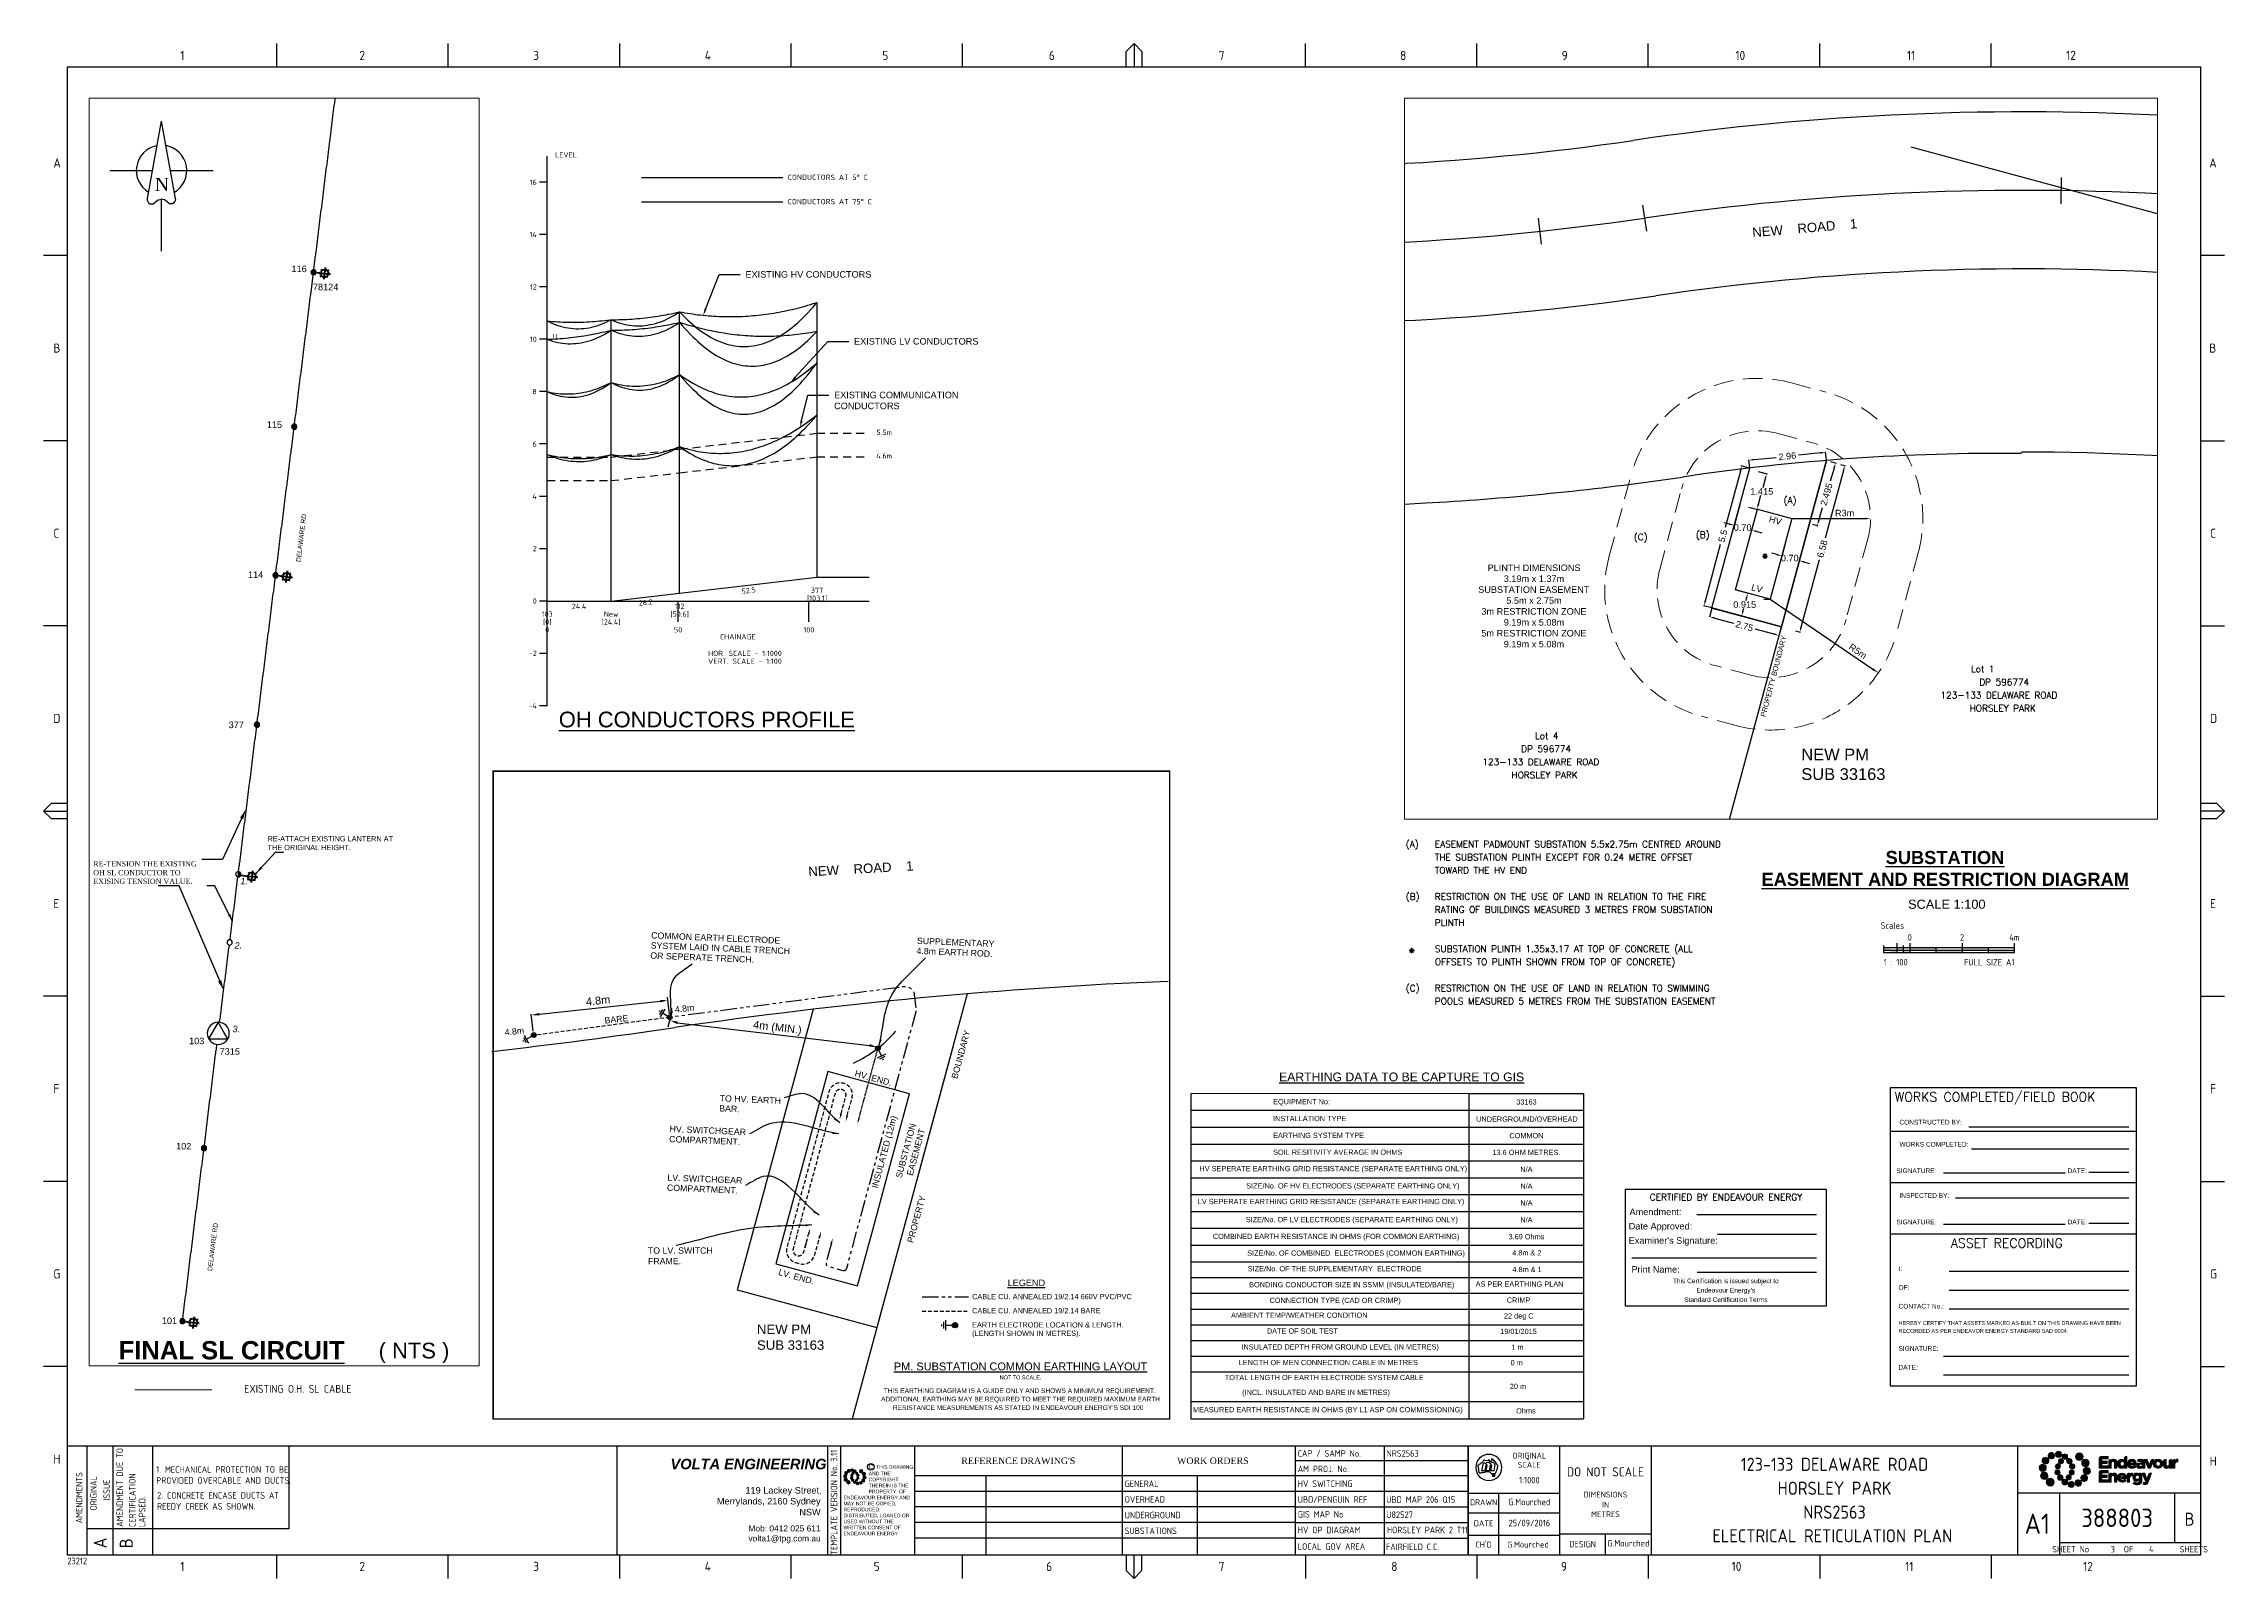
# Paper-space layout 'SHEET 3' of a CAD drawing. Header units: metres, sheet in millimetres. Extents: x -9 to 824, y -5 to 581.
# The model-space entities are those that its viewports show. They can reach past a viewport. Long polylines and large blocks are cut down to what shows.
import ezdxf
from ezdxf import colors
from ezdxf.entities.mleader import LeaderData, LeaderLine
from ezdxf.enums import TextEntityAlignment as Align
from ezdxf.math import Vec2, Vec3

# ---------------------------------------------------------------- set-up
doc = ezdxf.new("R2010")
doc.units = ezdxf.units.M
for name, pattern in [('Cable Exist OH', [1, 1, 0]), ('Dash', [5, 3, -2]), ('DASHED', [0.75, 0.5, -0.25]), ('DASHED2', [0.375, 0.25, -0.125]), ('PHANTOM2', [1.25, 0.625, -0.125, 0.125, -0.125, 0.125, -0.125])]:
    doc.linetypes.add(name, pattern=pattern)
for name, color, linetype in [('_User Miscellaneous1', 7, 'Continuous'), ('_User Miscellaneous11', 7, 'Continuous'), ('_User Miscellaneous12', 7, 'Continuous'), ('_User Miscellaneous3', 7, 'Continuous'), ('_User Miscellaneous7', 7, 'Continuous'), ('_User Miscellaneous9', 7, 'Continuous'), ('Equip_SP_SL_EXT', 7, 'Continuous'), ('Mains_SL_EXT', 7, 'Continuous'), ('Notes', 7, 'Continuous'), ('Notes_SP_MISC', 7, 'Continuous'), ('SupportsOH_SP_TR_HV_LV_SL_EXT', 7, 'Continuous'), ('SupportsOH_SP_TR_HV_LV_SL_NEW', 7, 'Continuous')]:
    doc.layers.add(name, color=color, linetype=linetype)
doc.layers.add('Cadastre Roads_SP_EXT', color=7, linetype='Continuous', lineweight=5)
doc.layers.add('Viewports', color=6, linetype='Continuous', plot=False)
doc.styles.add('A1-TB$0$ISO', font='iso.shx')
doc.styles.add('ARIAL', font='arial.ttf', dxfattribs={"height": 2})
doc.styles.add('Elec', font='romand__.ttf')
doc.styles.add('iecARIAL', font='arial.ttf', dxfattribs={"height": 2})
doc.styles.add('iecISOCP', font='isocp.shx')
doc.styles.add('iecNAME', font='times.ttf')
doc.styles.add('iecTimesNewRoman', font='times.ttf')
doc.styles.add('ISOCP', font='isocp.shx', dxfattribs={"height": 1.75})
doc.styles.add('POLE_LABEL', font='arial.ttf')
doc.styles.add('RoadName', font='arial.ttf', dxfattribs={"height": 2.5})
doc.styles.get("Standard").update_dxf_attribs({"font": 'arial.ttf'})
doc.linetypes.add('IE Trench HV', pattern='A,7,-0.2,["/",Standard,S=3,R=0,X=0.6,Y=-1.4],-2.5', length=9.7)
doc.dimstyles.new('DIM 1000', dxfattribs={"dimtxt": 2.5, "dimasz": 2.5, "dimexe": 1, "dimexo": 1, "dimgap": 1, "dimtad": 1, "dimdec": 0, "dimzin": 0, "dimdsep": 46, "dimtxsty": 'ARIAL', "dimcen": 1, "dimadec": 0, "dimazin": 0, "dimtfac": 1, "dimtdec": 0, "dimtix": 1, "dimtmove": 0, "dimatfit": 3, "dimfxl": 1, "dimtolj": 1, "dimtzin": 0, "dimarcsym": 0})
doc.dimstyles.new('GISCAD Dim Style', dxfattribs={"dimtxt": 2.5, "dimasz": 3, "dimexe": 1.25, "dimexo": 0.625, "dimtad": 1, "dimtoh": 1, "dimdec": 1, "dimtxsty": 'ARIAL', "dimcen": 2.5, "dimadec": 0, "dimazin": 0, "dimtfac": 1, "dimtdec": 1, "dimtmove": 0, "dimatfit": 3, "dimfxl": 1.25, "dimarcsym": 0})
doc.dimstyles.get("Standard").update_dxf_attribs({"dimtxt": 0.18, "dimasz": 0.18, "dimexe": 0.18, "dimexo": 0.0625, "dimgap": 0.09, "dimtad": 0, "dimtih": 1, "dimtoh": 1, "dimdec": 4, "dimzin": 0, "dimdsep": 46, "dimtxsty": 'Standard', "dimcen": 0.09, "dimadec": 0, "dimazin": 0, "dimtfac": 1, "dimtdec": 4, "dimtofl": 0, "dimtmove": 0, "dimatfit": 3, "dimfxl": 1, "dimtolj": 1, "dimtzin": 0, "dimarcsym": 0})

psp = doc.layouts.new('SHEET 3')

# ---------------------------------------------------------------- texts
at = {"layer": '_User Miscellaneous1', "color": 7, "lineweight": -3, "style": 'Elec'}
psp.add_text('WORKS COMPLETED/FIELD BOOK', height=3.5, dxfattribs=at).set_placement((698.32949, 178.56707), align=Align.MIDDLE_LEFT)
at = {"layer": '_User Miscellaneous1', "color": 7, "lineweight": -3}
for s, p in [('CONSTRUCTED BY:', (700.09288, 168.90285)), ('WORKS COMPLETED:', (700.10108, 160.46155)), ('INSPECTED BY:', (700.10108, 140.8765))]:
    psp.add_text(s, height=1.79, dxfattribs=at).set_placement(p, align=Align.MIDDLE_LEFT)
for s, p in [('SIGNATURE:', (706.58032, 150.34726)), ('DATE:', (768.03435, 150.34726)), ('SIGNATURE:', (706.58032, 130.76221)), ('DATE:', (768.03435, 130.76221))]:
    psp.add_text(s, height=1.79, dxfattribs=at).set_placement(p, align=Align.MIDDLE_CENTER)
at = {"layer": '_User Miscellaneous1', "color": 7, "lineweight": -3, "style": 'Elec'}
psp.add_text('ASSET RECORDING', height=3.5, dxfattribs=at).set_placement((719.76507, 124.43461), align=Align.TOP_LEFT)
at = {"layer": '_User Miscellaneous1', "color": 7, "style": 'ISOCP'}
psp.add_text('EXISTING O.H. SL CABLE', height=3, dxfattribs=at).set_placement((67.61103, 66.99116), align=Align.MIDDLE_LEFT)
at = {"layer": '_User Miscellaneous1', "linetype": 'Continuous', "insert": (679.14285, 401.61042), "char_height": 2.5, "attachment_point": 5}
psp.add_mtext('\\A1;R3m', dxfattribs=at)
at = {"layer": '_User Miscellaneous1', "linetype": 'Continuous', "insert": (684.19665, 348.81541), "char_height": 2.5, "attachment_point": 5, "rotation": 325.5486811}
psp.add_mtext('\\A1;R5m', dxfattribs=at)
at = {"layer": '_User Miscellaneous1', "linetype": 'Continuous', "insert": (187.78075, 325.75409), "char_height": 6, "width": 117.9251705, "attachment_point": 1}
psp.add_mtext('{\\LOH CONDUCTORS PROFILE}', dxfattribs=at)
at = {"layer": '_User Miscellaneous1', "color": 7, "linetype": 'Continuous', "attachment_point": 1}
for insert, char_height in [((662.59543, 311.64176), 4.5), ((263.5195, 91.53466), 3.599411)]:
    psp.add_mtext_dynamic_manual_height_columns('NEW PM\\PSUB 33163', width=62.1736129, gutter_width=4, heights=[0], dxfattribs=dict(at, insert=insert, char_height=char_height))
at = {"layer": '_User Miscellaneous1', "color": 7, "lineweight": -3, "insert": (699.74883, 113.79929), "char_height": 1.79, "width": 89.6104522, "attachment_point": 1, "line_spacing_factor": 1.2}
psp.add_mtext('I:\\P\\POF:\\P\\PCONTACT No.:\\P{\\H0.83799x;\\PHEREBY CERTIFY THAT ASSETS MARKED AS-BUILT ON THIS DRAWING HAVE BEEN\\PRECORDED AS PER ENDEAVOR ENERGY STANDARD SAD 0004.}\\P\\PSIGNATURE:\\P\\PDATE:', dxfattribs=at)
at = {"layer": '_User Miscellaneous1', "color": 7, "linetype": 'IE Trench HV', "lineweight": -3, "insert": (19.58817, 85.25658), "char_height": 7, "width": 113.7325683, "attachment_point": 1}
psp.add_mtext('{\\fArial|b1|i0|c238|p34;\\LFINAL \\fArial|b1|i0|c0|p34;SL\\fArial|b1|i0|c238|p34; CIRCUIT}', dxfattribs=at)
at = {"layer": '_User Miscellaneous1', "color": 7, "linetype": 'IE Trench HV', "lineweight": -3, "insert": (118.95572, 84.6274), "char_height": 6, "attachment_point": 1}
psp.add_mtext('{\\fArial|b0|i0|c0|p34;( NTS )}', dxfattribs=at)
at = {"layer": '_User Miscellaneous12', "color": 1, "lineweight": 5, "style": 'ISOCP'}
psp.add_text('LEVEL', height=2, dxfattribs=at).set_placement((186.36414, 537.52446))
at = {"layer": '_User Miscellaneous12', "style": 'ISOCP'}
for s, p in [('16', (179.36414, 528.02446)), ('14', (179.36414, 508.02446)), ('12', (179.36414, 488.02446)), ('10', (179.36414, 468.02446)), ('8', (179.36414, 448.02446)), ('6', (179.36414, 428.02446)), ('4', (179.36414, 408.02446)), ('2', (179.36414, 388.02446)), ('0', (179.36414, 368.02446)), ('-2', (179.36414, 348.02446)), ('-4', (179.36414, 328.02446))]:
    psp.add_text(s, height=2, dxfattribs=at).set_placement(p, align=Align.MIDDLE_RIGHT)
for s, p in [('CONDUCTORS AT 5%%D C', (275.281, 528.93243)), ('CONDUCTORS AT 75%%D C', (275.281, 519.62146)), ('U', (185.36414, 468.02446)), ('VERT. SCALE - 1:100', (244.86414, 344.02446)), ('HOR. SCALE - 1:1000', (244.86414, 347.02446))]:
    psp.add_text(s, height=2, dxfattribs=at).set_placement(p)
at = {"layer": '_User Miscellaneous12', "color": 7, "style": 'ARIAL'}
for s, height, rotation, p in [('NEW    ROAD    1', 3.6, 4.91692697, (644.01129, 507.02985)), ('NEW    ROAD    1', 3.5994106, 3.21402954, (283.23216, 262.82804)), ('OR SEPERATE TRENCH.', 2.3996071, 357.65674722, (222.72604, 231.42215)), ('SYSTEM LAID IN CABLE TRENCH', 2.3996071, 357.65674722, (222.88365, 235.27368)), ('COMMON EARTH ELECTRODE', 2.3996071, 357.65674722, (223.04125, 239.12522)), ('4.8m EARTH ROD.', 2.3996071, 357.65674722, (324.44882, 233.20533)), ('SUPPLEMENTARY', 2.3996071, 357.65674722, (324.60643, 237.05686)), ('4m (MIN.)', 2.999509, 353.24443519, (261.92416, 204.76116)), ('BOUNDARY', 2.399607, 74.88732702, (340.07948, 185.29128)), ('BAR.', 2.399607, 357.65674722, (249.04809, 173.01135)), ('TO HV. EARTH', 2.3996071, 357.65674722, (249.2057, 176.86288)), ('HV. SWITCHGEAR', 2.3996071, 357.65674722, (230.08107, 165.13646)), ('COMPARTMENT.', 2.3996071, 357.65674722, (229.92347, 161.28493)), ('COMPARTMENT.', 2.3996071, 357.65674722, (229.07494, 142.71485)), ('LV. SWITCHGEAR', 2.3996071, 357.65674722, (229.23255, 146.56639)), ('PROPERTY', 2.399607, 74.88732702, (323.14973, 122.60198))]:
    psp.add_text(s, height=height, rotation=rotation, dxfattribs=at).set_placement(p)
at = {"layer": '_User Miscellaneous12', "style": 'ISOCP'}
for s, p in [('5.5m', (312.13094, 433.48165)), ('4.6m', (312.13094, 424.48165)), ('112', (233.96414, 367.02446)), ('[103.1]', (286.46414, 370.12446)), ('377', (286.46414, 373.12446)), ('103', (183.36414, 364.02446)), ('[0]', (183.36414, 361.02446)), ('[24.4]', (207.76414, 361.02446)), ('New', (207.76414, 364.02446)), ('[50.6]', (233.96414, 364.02446)), ('0', (183.36414, 358.02446)), ('50', (233.36414, 358.02446)), ('100', (283.36414, 358.02446))]:
    psp.add_text(s, height=2, dxfattribs=at).set_placement(p, align=Align.TOP_CENTER)
at = {"layer": '_User Miscellaneous12', "color": 2, "style": 'ISOCP'}
psp.add_text('24.4', height=2, dxfattribs=at).set_placement((195.56414, 366.97446), align=Align.TOP_CENTER)
for s, rotation, p in [('26.2', 6.53213695, (220.86414, 368.47446)), ('52.5', 6.6275064, (260.21414, 373.02446))]:
    psp.add_text(s, height=2, rotation=rotation, dxfattribs=at).set_placement(p, align=Align.TOP_CENTER)
at = {"layer": '_User Miscellaneous12', "color": 1, "style": 'ISOCP'}
psp.add_text('CHAINAGE', height=2, dxfattribs=at).set_placement((249.39089, 353.37932))
at = {"layer": '_User Miscellaneous12', "color": 7, "style": 'ARIAL'}
for s, height, rotation, p in [('BARE', 2.399607, 6.14443355, (210.02296, 206.31188)), ('4.8m', 2.399607, 6.14443355, (236.03614, 210.42807)), ('4.8m', 2.399607, 6.14443355, (171.00827, 201.69358)), ('HV. END.', 2.399607, 344.65674654, (307.46703, 183.89862)), ('INSULATED (12m)', 2.3996071, 74.88732702, (314.00719, 157.04105)), ('LV. END.', 2.399607, 344.65674654, (278.04843, 108.00782))]:
    psp.add_text(s, height=height, rotation=rotation, dxfattribs=at).set_placement(p, align=Align.BOTTOM_CENTER)
for s, height, p in [('%%UEARTHING DATA TO BE CAPTURE TO GIS', 3.3333333, (509.85513, 183.53695)), ('%%UPM. SUBSTATION COMMON EARTHING LAYOUT', 2.9995088, (364.23475, 73.17525)), ('NOT TO SCALE.', 1.4997544, (364.23475, 70.15519))]:
    psp.add_text(s, height=height, dxfattribs=at).set_placement(p, align=Align.BOTTOM_CENTER)
for s, height, p in [('EQUIPMENT No:', 2, (460.74848, 175.73005)), ('INSTALLATION TYPE', 2, (460.74848, 169.29482)), ('SOIL RESITIVITY AVERAGE IN OHMS', 2, (460.74848, 156.42437)), ('EARTHING SYSTEM TYPE ', 2, (460.74848, 162.8596)), ('HV SEPERATE EARTHING GRID RESISTANCE (SEPARATE EARTHING ONLY)', 2, (432.6054, 150.14457)), ('SIZE/No. OF HV ELECTRODES (SEPARATE EARTHING ONLY)', 2, (450.48636, 143.55392)), ('LV SEPERATE EARTHING GRID RESISTANCE (SEPARATE EARTHING ONLY)', 2, (431.98345, 137.58496)), ('COMBINED EARTH RESISTANCE IN OHMS (FOR COMMON EARTHING)', 2, (437.73646, 124.24824)), ('SIZE/No. OF LV ELECTRODES (SEPARATE EARTHING ONLY)', 2, (450.33088, 130.68347)), ('TO LV. SWITCH', 2.3996071, (221.84157, 118.65296)), ('FRAME.', 2.399607, (221.86888, 114.63446)), ('SIZE/No. OF COMBINED  ELECTRODES (COMMON EARTHING)', 2, (450.8542, 117.87183)), ('SIZE/No. OF THE SUPPLEMENTARY  ELECTRODE', 2, (451.05974, 111.89591)), ('CABLE CU. ANNEALED 19/2.14 660V PVC/PVC', 1.9996726, (345.7318, 101.26389)), ('BONDING CONDUCTOR SIZE IN SSMM (INSULATED/BARE)', 2, (451.60836, 105.81092)), ('CONNECTION TYPE (CAD OR CRIMP)', 2, (459.39833, 99.80868)), ('CABLE CU. ANNEALED 19/2.14 BARE', 1.9996726, (345.7318, 95.85736)), ('EARTH ELECTRODE LOCATION & LENGTH.', 1.9996726, (345.7318, 90.45083)), ('AMBIENT TEMP/WEATHER CONDITION ', 2, (444.68037, 94.13717)), ('(LENGTH SHOWN IN METRES).', 1.9996726, (345.7318, 87.23854)), ('INSULATED DEPTH FROM GROUND LEVEL (IN METRES)', 2, (448.65449, 82.03605)), ('DATE OF SOIL TEST', 2, (458.38642, 88.09496)), ('LENGTH OF MEN CONNECTION CABLE IN METRES', 2, (447.63355, 76.06488)), ('TOTAL LENGTH OF EARTH ELECTRODE SYSTEM CABLE  ', 2, (442.27152, 70.33827)), (' (INCL. INSULATED AND BARE IN METRES)', 2, (448.12839, 64.65099)), ('MEASURED EARTH RESISTANCE IN OHMS (BY L1 ASP ON COMMISSIONING)', 2, (430.12925, 58.04326))]:
    psp.add_text(s, height=height, dxfattribs=at).set_placement(p)
for s, height, p in [('33163', 2, (557.56397, 176.63927)), ('UNDERGROUND/OVERHEAD', 2, (557.74511, 170.0717)), ('13.6 OHM METRES.', 2, (557.56397, 157.33359)), ('COMMON', 2, (557.56397, 163.76882)), ('N/A', 2, (557.56397, 150.89837)), ('N/A', 2, (557.56397, 144.46314)), ('N/A', 2, (557.56397, 138.02791)), ('3.69 Ohms', 2, (557.56397, 125.15746)), ('N/A', 2, (557.56397, 131.59269)), ('4.8m & 2', 2, (557.7074, 118.9856)), ('%%ULEGEND', 2.499591, (366.46691, 107.49352)), ('4.8m & 1', 2, (557.80111, 112.61596)), ('AS PER EARTHING PLAN', 2, (554.93396, 107.03529)), ('CRIMP', 2, (554.53188, 100.90625)), ('22 deg C', 2, (554.6324, 94.87769)), ('19/01/2015', 2, (554.53188, 88.94961)), ('1 m', 2, (554.12981, 82.92104)), ('0 m', 2, (553.82825, 76.99296)), ('THIS EARTHING DIAGRAM IS A GUIDE ONLY AND SHOWS A MINIMUM REQUIREMENT. ', 1.7997053, (364.23475, 66.30686)), ('20 m', 2, (554.33085, 67.95011)), ('ADDITIONAL EARTHING MAY BE REQUIRED TO MEET THE REQUIRED MAXIMUM EARTH', 1.7997053, (364.23475, 63.09457)), ("RESISTANCE MEASUREMENTS AS STATED IN ENDEAVOUR ENERGY'S SDI 100  ", 1.7997053, (364.02638, 59.82947)), (' Ohms', 2, (556.97496, 58.60633))]:
    psp.add_text(s, height=height, dxfattribs=at).set_placement(p, align=Align.MIDDLE_CENTER)
for s, height, p in [('SUBSTATION ', 2.3996071, (320.51267, 158.45668)), ('EASEMENT', 2.399607, (324.23577, 157.45784))]:
    psp.add_text(s, height=height, rotation=74.98216387, dxfattribs=at).set_placement(p, align=Align.MIDDLE_CENTER)
at = {"layer": '_User Miscellaneous12', "color": 7, "transparency": 16777216, "insert": (202.78679, 215.35108), "char_height": 2.999509, "attachment_point": 5, "rotation": 6.14443357, "style": 'ARIAL'}
psp.add_mtext('4.8m', dxfattribs=at)
at = {"layer": 'Notes', "color": 7, "linetype": 'Continuous', "style": 'Elec'}
for s, p in [('(C)', (598.62475, 391.24283)), ('(B)', (622.32652, 392.09591))]:
    psp.add_text(s, height=2.5, dxfattribs=at).set_placement(p)
at = {"layer": 'Notes', "insert": (539.03124, 381.97551), "char_height": 2.5, "width": 42.4533765, "attachment_point": 1, "style": 'iecARIAL', "bg_fill": 3, "box_fill_scale": 1.2, "bg_fill_color": 256, "bg_fill_transparency": 3933397}
psp.add_mtext('\\pi3.69685;PLINTH DIMENSIONS\\P\\pi9.86243;3.19m x 1.37m\\P\\pi0.09094;SUBSTATION EASEMENT\\P\\pi10.83276;5.5m x 2.75m \\P\\pi1.3111;3m RESTRICTION ZONE\\P\\pi9.86158;9.19m x 5.08m\\P\\pi1.31025;5m RESTRICTION ZONE\\P\\pi9.86158;9.19m x 5.08m', dxfattribs=at)
at = {"layer": 'Notes', "insert": (646.94871, 324.09446), "char_height": 2, "width": 31.9790723, "attachment_point": 1, "rotation": 75.29246746, "style": 'iecARIAL'}
psp.add_mtext('PROPERTY BOUNDARY', dxfattribs=at)
at = {"layer": 'Notes', "color": 7, "lineweight": -3, "insert": (540.36668, 317.78204), "char_height": 2.5, "width": 50.5711638, "attachment_point": 1, "line_spacing_factor": 1.2, "style": 'Elec', "bg_fill": 3, "box_fill_scale": 1.5, "bg_fill_color": 256, "bg_fill_transparency": 0}
psp.add_mtext('\\pi20.44082;Lot 4  \\P\\pi13.46585; DP 596774\\P\\pi0.35385;123-133 DELAWARE ROAD \\P\\pi11.49494;HORSLEY PARK', dxfattribs=at)
at = {"layer": 'Notes', "color": 7, "lineweight": -3, "char_height": 2.5, "attachment_point": 1, "line_spacing_factor": 1.2, "style": 'Elec'}
for s, insert, width in [('(A)\\P\\P\\P\\P(B)\\P\\P\\P\\P\\P\\P\\P(C)', (511.46367, 276.38206), 114.1530561), ('EASEMENT PADMOUNT SUBSTATION 5.5x2.75m CENTRED AROUND THE SUBSTATION PLINTH EXCEPT FOR 0.24 METRE OFFSET TOWARD THE HV END\\P\\PRESTRICTION ON THE USE OF LAND IN RELATION TO THE FIRE RATING OF BUILDINGS MEASURED 3 METRES FROM SUBSTATION PLINTH\\P\\PSUBSTATION PLINTH 1.35x3.17 AT TOP OF CONCRETE (ALL OFFSETS TO PLINTH SHOWN FROM TOP OF CONCRETE)\\P\\PRESTRICTION ON THE USE OF LAND IN RELATION TO SWIMMING POOLS MEASURED 5 METRES FROM THE SUBSTATION EASEMENT', (522.5553, 276.38206), 122.4683474)]:
    psp.add_mtext(s, dxfattribs=dict(at, insert=insert, width=width))
at = {"layer": 'Notes', "linetype": 'IE Trench HV', "lineweight": -3, "attachment_point": 1}
for s, insert, char_height, width in [('\\pi52.59786;{\\fArial|b1|i0|c0|p34;\\LSUBSTATION \\P\\pi5.15584;EASEMENT AND RESTRICTION DIAGRAM }', (642.19857, 272.52885), 5, 149.7864379), ('SCALE 1:100', (703.38004, 253.92203), 3.5, 29.4292701)]:
    psp.add_mtext(s, dxfattribs=dict(at, insert=insert, char_height=char_height, width=width))
at = {"layer": 'Notes', "color": 7, "char_height": 2.5, "style": 'A1-TB$0$ISO'}
for s, insert, width, attachment_point in [('Scales', (692.90518, 245.26489), 10.483224, 1), ('0', (704.05869, 238.261), 34.257167, 8), ('2', (724.05869, 238.261), 34.257167, 8), ('\\pt20;4m', (744.05869, 238.261), 34.257167, 8), ('1 : 100', (694.05869, 231.261), 34.257167, 1), ('FULL SIZE A1', (744.05869, 231.261), 34.257167, 3)]:
    psp.add_mtext(s, dxfattribs=dict(at, insert=insert, width=width, attachment_point=attachment_point))

msp = doc.modelspace()

# ---------------------------------------------------------------- texts
at = {"layer": 'Cadastre Roads_SP_EXT', "color": 7}
for p in [(303761.03869, 6253463.0278), (303727.23728, 6253192.14281)]:
    msp.add_text('DELAWARE RD', height=1.8, rotation=83.0101324, dxfattribs=at).set_placement(p)
at = {"layer": 'Notes', "linetype": 'IE Trench HV', "insert": (303735.80687, 6253317.83203), "char_height": 2.5, "attachment_point": 1}
msp.add_mtext_dynamic_manual_height_columns('{\\fArial|b0|i1|c0|p34;2.}', width=0.8652988, gutter_width=4, heights=[0], dxfattribs=at)

# ---------------------------------------------------------------- blocks, each defined once
blk = doc.blocks.new('NorthPnt 11(NP11)')
for p, q in [((-19.7, 0.02), (-3.49, 0)), ((3.32, 0), (19.7, -0.02)), ((-0.08, -10.94), (-0.08, -30.8))]:
    blk.add_line(p, q)
for points in [[(-0.08, 18.81), (-5.43, -10.68, 0.877048), (-2.29, -11.9, -0.1543), (-0.08, -10.94, 0.090511)], [(-0.08, 18.81), (5.26, -10.68, -0.877048), (2.13, -11.9, 0.1543), (-0.08, -10.94, -0.090511)]]:
    blk.add_lwpolyline(points, format="xyb")
for start, end in [(100.5988, 238.86433), (300.09942, 80.43745)]:
    blk.add_arc((0, 0), 9.64, start, end)
at = {"color": 7, "style": 'iecNAME'}
blk.add_text('N', height=5.02, dxfattribs=at).set_placement((-2.62, -7.82))
blk = doc.blocks.new('NOTE_CERTIFIED-BY-IE')
at = {"linetype": 'Continuous', "lineweight": -3}
for p, q in [((27.91, 26.49), (73.62, 26.49)), ((35.8, 19.04), (73.62, 19.04)), ((2.99, 9.91), (73.62, 9.91)), ((27.94, 4.54), (73.62, 4.54))]:
    blk.add_line(p, q, dxfattribs=at)
at = {"lineweight": -3}
blk.add_lwpolyline([(0.47, -8.42), (77.45, -8.42), (77.45, 36.1), (0.47, 36.1)], close=True, dxfattribs=at)
at = {"lineweight": -3, "style": 'Elec'}
blk.add_text('CERTIFIED BY ENDEAVOUR ENERGY', height=2.52, dxfattribs=at).set_placement((38.99, 33.17), align=Align.MIDDLE_CENTER)
at = {"lineweight": -3}
for s, p in [('Amendment:', (2.17, 27.52)), ('Date Approved:', (1.84, 22.05)), ("Examiner's Signature:", (1.84, 16.59))]:
    blk.add_text(s, height=2.5, dxfattribs=at).set_placement(p, align=Align.MIDDLE_LEFT)
blk.add_text('Print Name:', height=2.5, dxfattribs=at).set_placement((2.88, 3.54), align=Align.BOTTOM_LEFT)
at = {"lineweight": -3, "insert": (38.96, -2.43), "char_height": 1.79, "attachment_point": 5, "line_spacing_factor": 1.2}
blk.add_mtext("This Certification is issued subject to \\PEndeavour Energy's \\PStandard Certification Terms", dxfattribs=at)
blk = doc.blocks.new('EE_LOGO_SMALL')
at = {"layer": 'Notes'}
h = blk.add_hatch(color=256, dxfattribs=at)
edge = h.paths.add_edge_path()
edge.add_spline(control_points=[(-8.4, 2), (-9.2, 2), (-9.8, 1.4), (-9.8, 0.7), (-9.9, -0.1), (-9.3, -0.7), (-8.6, -0.8), (-7.8, -0.8), (-7.2, -0.2), (-7.1, 0.5), (-7.1, 1.3), (-7.7, 1.9), (-8.4, 2)], knot_values=[0, 0, 0, 0, 1, 1, 1, 2, 2, 2, 3, 3, 3, 4, 4, 4, 4], degree=3, periodic=0)
h = blk.add_hatch(color=256, dxfattribs=at)
edge = h.paths.add_edge_path()
edge.add_spline(control_points=[(-6.8, 4.5), (-7.4, 4.8), (-8.2, 4.6), (-8.6, 4), (-8.9, 3.4), (-8.7, 2.6), (-8.1, 2.2), (-7.5, 1.9), (-6.7, 2.1), (-6.3, 2.7), (-6, 3.3), (-6.2, 4.1), (-6.8, 4.5)], knot_values=[0, 0, 0, 0, 1, 1, 1, 2, 2, 2, 3, 3, 3, 4, 4, 4, 4], degree=3, periodic=0)
h = blk.add_hatch(color=256, dxfattribs=at)
edge = h.paths.add_edge_path()
edge.add_spline(control_points=[(-4.2, 5.9), (-4.6, 6.5), (-5.3, 6.6), (-5.9, 6.3), (-6.4, 5.9), (-6.6, 5.1), (-6.2, 4.6), (-5.9, 4), (-5.1, 3.8), (-4.6, 4.2), (-4, 4.6), (-3.8, 5.3), (-4.2, 5.9)], knot_values=[0, 0, 0, 0, 1, 1, 1, 2, 2, 2, 3, 3, 3, 4, 4, 4, 4], degree=3, periodic=0)
h = blk.add_hatch(color=256, dxfattribs=at)
edge = h.paths.add_edge_path()
edge.add_spline(control_points=[(-1.3, 5.9), (-1.4, 6.5), (-2, 7), (-2.6, 6.9), (-3.3, 6.9), (-3.7, 6.3), (-3.7, 5.6), (-3.6, 5), (-3, 4.5), (-2.4, 4.6), (-1.7, 4.7), (-1.3, 5.2), (-1.3, 5.9)], knot_values=[0, 0, 0, 0, 1, 1, 1, 2, 2, 2, 3, 3, 3, 4, 4, 4, 4], degree=3, periodic=0)
h = blk.add_hatch(color=256, dxfattribs=at)
edge = h.paths.add_edge_path()
edge.add_spline(control_points=[(-2.5, 2.1), (-3, 2.2), (-3.5, 1.9), (-3.6, 1.3), (-3.7, 0.8), (-3.4, 0.3), (-2.9, 0.2), (-2.4, 0.1), (-1.9, 0.4), (-1.8, 0.9), (-1.7, 1.5), (-2, 2), (-2.5, 2.1)], knot_values=[0, 0, 0, 0, 1, 1, 1, 2, 2, 2, 3, 3, 3, 4, 4, 4, 4], degree=3, periodic=0)
h = blk.add_hatch(color=256, dxfattribs=at)
edge = h.paths.add_edge_path()
edge.add_spline(control_points=[(1, 4.9), (1, 4.3), (0.5, 3.8), (-0.1, 3.8), (-0.7, 3.8), (-1.2, 4.3), (-1.2, 4.9), (-1.2, 5.5), (-0.7, 6), (-0.1, 6), (0.5, 6), (1, 5.5), (1, 4.9)], knot_values=[0, 0, 0, 0, 1, 1, 1, 2, 2, 2, 3, 3, 3, 4, 4, 4, 4], degree=3, periodic=0)
edge = h.paths.add_edge_path()
edge.add_spline(control_points=[(-1.4, 4), (-1.9, 4.1), (-2.4, 3.8), (-2.5, 3.3), (-2.6, 2.7), (-2.3, 2.2), (-1.8, 2.1), (-1.3, 2), (-0.7, 2.3), (-0.6, 2.9), (-0.5, 3.4), (-0.9, 3.9), (-1.4, 4)], knot_values=[0, 0, 0, 0, 1, 1, 1, 2, 2, 2, 3, 3, 3, 4, 4, 4, 4], degree=3, periodic=0)
h = blk.add_hatch(color=256, dxfattribs=at)
edge = h.paths.add_edge_path()
edge.add_spline(control_points=[(2.3, 2.4), (2.8, 2.8), (2.8, 3.4), (2.4, 3.9), (2, 4.3), (1.4, 4.3), (0.9, 3.9), (0.5, 3.6), (0.5, 2.9), (0.9, 2.5), (1.2, 2), (1.9, 2), (2.3, 2.4)], knot_values=[0, 0, 0, 0, 1, 1, 1, 2, 2, 2, 3, 3, 3, 4, 4, 4, 4], degree=3, periodic=0)
edge = h.paths.add_edge_path()
edge.add_spline(control_points=[(1, 4.9), (1, 4.3), (0.5, 3.8), (-0.1, 3.8), (-0.7, 3.8), (-1.2, 4.3), (-1.2, 4.9), (-1.2, 5.5), (-0.7, 6), (-0.1, 6), (0.5, 6), (1, 5.5), (1, 4.9)], knot_values=[0, 0, 0, 0, 1, 1, 1, 2, 2, 2, 3, 3, 3, 4, 4, 4, 4], degree=3, periodic=0)
h = blk.add_hatch(color=256, dxfattribs=at)
edge = h.paths.add_edge_path()
edge.add_spline(control_points=[(1, 4.9), (1, 4.3), (0.5, 3.8), (-0.1, 3.8), (-0.7, 3.8), (-1.2, 4.3), (-1.2, 4.9), (-1.2, 5.5), (-0.7, 6), (-0.1, 6), (0.5, 6), (1, 5.5), (1, 4.9)], knot_values=[0, 0, 0, 0, 1, 1, 1, 2, 2, 2, 3, 3, 3, 4, 4, 4, 4], degree=3, periodic=0)
edge = h.paths.add_edge_path(flags=16)
edge.add_spline(control_points=[(1, 4.9), (1, 4.3), (0.5, 3.8), (-0.1, 3.8), (-0.7, 3.8), (-1.2, 4.3), (-1.2, 4.9), (-1.2, 5.5), (-0.7, 6), (-0.1, 6), (0.5, 6), (1, 5.5), (1, 4.9)], knot_values=[0, 0, 0, 0, 1, 1, 1, 2, 2, 2, 3, 3, 3, 4, 4, 4, 4], degree=3, periodic=0)
h = blk.add_hatch(color=256, dxfattribs=at)
edge = h.paths.add_edge_path()
edge.add_spline(control_points=[(3, 0.2), (3.5, 0.3), (3.8, 0.9), (3.7, 1.4), (3.6, 1.9), (3, 2.3), (2.5, 2.1), (1.9, 2), (1.6, 1.4), (1.8, 0.9), (1.9, 0.4), (2.5, 0.1), (3, 0.2)], knot_values=[0, 0, 0, 0, 1, 1, 1, 2, 2, 2, 3, 3, 3, 4, 4, 4, 4], degree=3, periodic=0)
h = blk.add_hatch(color=256, dxfattribs=at)
edge = h.paths.add_edge_path()
edge.add_spline(control_points=[(7, 4.9), (7, 4), (6.3, 3.4), (5.5, 3.4), (4.6, 3.4), (4, 4), (4, 4.9), (4, 5.7), (4.6, 6.4), (5.5, 6.4), (6.3, 6.4), (7, 5.7), (7, 4.9)], knot_values=[0, 0, 0, 0, 1, 1, 1, 2, 2, 2, 3, 3, 3, 4, 4, 4, 4], degree=3, periodic=0)
h = blk.add_hatch(color=256, dxfattribs=at)
edge = h.paths.add_edge_path()
edge.add_spline(control_points=[(8.4, 1.1), (9.1, 1.5), (9.4, 2.3), (9.1, 3), (8.8, 3.7), (7.9, 4.1), (7.2, 3.8), (6.5, 3.4), (6.2, 2.6), (6.5, 1.9), (6.8, 1.2), (7.7, 0.8), (8.4, 1.1)], knot_values=[0, 0, 0, 0, 1, 1, 1, 2, 2, 2, 3, 3, 3, 4, 4, 4, 4], degree=3, periodic=0)
h = blk.add_hatch(color=256, dxfattribs=at)
edge = h.paths.add_edge_path()
edge.add_spline(control_points=[(8.3, -1.9), (9, -1.9), (9.7, -1.4), (9.7, -0.6), (9.7, 0.1), (9.2, 0.8), (8.4, 0.8), (7.7, 0.8), (7, 0.3), (7, -0.5), (6.9, -1.2), (7.5, -1.9), (8.3, -1.9)], knot_values=[0, 0, 0, 0, 1, 1, 1, 2, 2, 2, 3, 3, 3, 4, 4, 4, 4], degree=3, periodic=0)
h = blk.add_hatch(color=256, dxfattribs=at)
edge = h.paths.add_edge_path()
edge.add_spline(control_points=[(-8.5, -1.1), (-9.2, -1.4), (-9.6, -2.3), (-9.3, -3), (-8.9, -3.7), (-8.1, -4), (-7.4, -3.7), (-6.7, -3.4), (-6.3, -2.5), (-6.6, -1.8), (-7, -1.1), (-7.8, -0.8), (-8.5, -1.1)], knot_values=[0, 0, 0, 0, 1, 1, 1, 2, 2, 2, 3, 3, 3, 4, 4, 4, 4], degree=3, periodic=0)
h = blk.add_hatch(color=256, dxfattribs=at)
edge = h.paths.add_edge_path()
edge.add_spline(control_points=[(-7.1, -4.8), (-7.1, -4), (-6.5, -3.3), (-5.6, -3.3), (-4.8, -3.3), (-4.1, -4), (-4.1, -4.8), (-4.1, -5.7), (-4.8, -6.3), (-5.6, -6.3), (-6.5, -6.3), (-7.1, -5.7), (-7.1, -4.8)], knot_values=[0, 0, 0, 0, 1, 1, 1, 2, 2, 2, 3, 3, 3, 4, 4, 4, 4], degree=3, periodic=0)
h = blk.add_hatch(color=256, dxfattribs=at)
edge = h.paths.add_edge_path()
edge.add_spline(control_points=[(-3.1, -0.2), (-3.7, -0.3), (-4, -0.8), (-3.8, -1.4), (-3.7, -1.9), (-3.2, -2.2), (-2.6, -2.1), (-2.1, -1.9), (-1.8, -1.4), (-1.9, -0.9), (-2.1, -0.3), (-2.6, 0), (-3.1, -0.2)], knot_values=[0, 0, 0, 0, 1, 1, 1, 2, 2, 2, 3, 3, 3, 4, 4, 4, 4], degree=3, periodic=0)
h = blk.add_hatch(color=256, dxfattribs=at)
edge = h.paths.add_edge_path()
edge.add_spline(control_points=[(-2.5, -2.3), (-2.9, -2.7), (-3, -3.4), (-2.6, -3.8), (-2.2, -4.2), (-1.5, -4.3), (-1.1, -3.9), (-0.7, -3.5), (-0.6, -2.8), (-1, -2.4), (-1.4, -2), (-2, -1.9), (-2.5, -2.3)], knot_values=[0, 0, 0, 0, 1, 1, 1, 2, 2, 2, 3, 3, 3, 4, 4, 4, 4], degree=3, periodic=0)
h = blk.add_hatch(color=256, dxfattribs=at)
edge = h.paths.add_edge_path()
edge.add_spline(control_points=[(-1.2, -4.8), (-1.2, -4.2), (-0.7, -3.7), (-0.1, -3.7), (0.5, -3.7), (1, -4.2), (1, -4.8), (1, -5.4), (0.5, -5.9), (-0.1, -5.9), (-0.7, -5.9), (-1.2, -5.4), (-1.2, -4.8)], knot_values=[0, 0, 0, 0, 1, 1, 1, 2, 2, 2, 3, 3, 3, 4, 4, 4, 4], degree=3, periodic=0)
h = blk.add_hatch(color=256, dxfattribs=at)
edge = h.paths.add_edge_path()
edge.add_spline(control_points=[(1.2, -3.9), (1.7, -4.1), (2.2, -3.7), (2.3, -3.2), (2.5, -2.7), (2.1, -2.2), (1.6, -2.1), (1.1, -2), (0.6, -2.3), (0.5, -2.8), (0.4, -3.3), (0.7, -3.8), (1.2, -3.9)], knot_values=[0, 0, 0, 0, 1, 1, 1, 2, 2, 2, 3, 3, 3, 4, 4, 4, 4], degree=3, periodic=0)
h = blk.add_hatch(color=256, dxfattribs=at)
edge = h.paths.add_edge_path()
edge.add_spline(control_points=[(1.2, -5.8), (1.3, -6.5), (1.8, -6.9), (2.5, -6.9), (3.1, -6.8), (3.6, -6.2), (3.5, -5.6), (3.4, -5), (2.9, -4.5), (2.2, -4.6), (1.6, -4.6), (1.1, -5.2), (1.2, -5.8)], knot_values=[0, 0, 0, 0, 1, 1, 1, 2, 2, 2, 3, 3, 3, 4, 4, 4, 4], degree=3, periodic=0)
h = blk.add_hatch(color=256, dxfattribs=at)
edge = h.paths.add_edge_path()
edge.add_spline(control_points=[(2.4, -2), (2.9, -2.1), (3.4, -1.8), (3.5, -1.3), (3.6, -0.8), (3.3, -0.3), (2.8, -0.2), (2.2, -0.1), (1.7, -0.4), (1.6, -0.9), (1.5, -1.4), (1.8, -1.9), (2.4, -2)], knot_values=[0, 0, 0, 0, 1, 1, 1, 2, 2, 2, 3, 3, 3, 4, 4, 4, 4], degree=3, periodic=0)
h = blk.add_hatch(color=256, dxfattribs=at)
edge = h.paths.add_edge_path()
edge.add_spline(control_points=[(4, -5.8), (4.4, -6.4), (5.2, -6.6), (5.7, -6.2), (6.3, -5.8), (6.5, -5.1), (6.1, -4.5), (5.7, -4), (5, -3.8), (4.4, -4.2), (3.8, -4.5), (3.7, -5.3), (4, -5.8)], knot_values=[0, 0, 0, 0, 1, 1, 1, 2, 2, 2, 3, 3, 3, 4, 4, 4, 4], degree=3, periodic=0)
h = blk.add_hatch(color=256, dxfattribs=at)
edge = h.paths.add_edge_path()
edge.add_spline(control_points=[(6.7, -4.4), (7.3, -4.8), (8.1, -4.6), (8.4, -4), (8.8, -3.3), (8.6, -2.6), (8, -2.2), (7.3, -1.8), (6.6, -2.1), (6.2, -2.7), (5.8, -3.3), (6, -4.1), (6.7, -4.4)], knot_values=[0, 0, 0, 0, 1, 1, 1, 2, 2, 2, 3, 3, 3, 4, 4, 4, 4], degree=3, periodic=0)
at = {"layer": 'Notes', "lineweight": 0}
for points in [[(1.8, 2.1), (1.8, 2.1)], [(-2, -2.1), (-2, -2.1)]]:
    blk.add_lwpolyline(points, dxfattribs=at)
for points in [[(-8.4, 2), (-9.2, 2), (-9.8, 1.4), (-9.8, 0.7), (-9.9, -0.1), (-9.3, -0.7), (-8.6, -0.8), (-7.8, -0.8), (-7.2, -0.2), (-7.1, 0.5), (-7.1, 1.3), (-7.7, 1.9), (-8.4, 2)], [(-6.8, 4.5), (-7.4, 4.8), (-8.2, 4.6), (-8.6, 4), (-8.9, 3.4), (-8.7, 2.6), (-8.1, 2.2), (-7.5, 1.9), (-6.7, 2.1), (-6.3, 2.7), (-6, 3.3), (-6.2, 4.1), (-6.8, 4.5)], [(-4.2, 5.9), (-4.6, 6.5), (-5.3, 6.6), (-5.9, 6.3), (-6.4, 5.9), (-6.6, 5.1), (-6.2, 4.6), (-5.9, 4), (-5.1, 3.8), (-4.6, 4.2), (-4, 4.6), (-3.8, 5.3), (-4.2, 5.9)], [(-1.3, 5.9), (-1.4, 6.5), (-2, 7), (-2.6, 6.9), (-3.3, 6.9), (-3.7, 6.3), (-3.7, 5.6), (-3.6, 5), (-3, 4.5), (-2.4, 4.6), (-1.7, 4.7), (-1.3, 5.2), (-1.3, 5.9)], [(-2.5, 2.1), (-3, 2.2), (-3.5, 1.9), (-3.6, 1.3), (-3.7, 0.8), (-3.4, 0.3), (-2.9, 0.2), (-2.4, 0.1), (-1.9, 0.4), (-1.8, 0.9), (-1.7, 1.5), (-2, 2), (-2.5, 2.1)], [(-1.4, 4), (-1.9, 4.1), (-2.4, 3.8), (-2.5, 3.3), (-2.6, 2.7), (-2.3, 2.2), (-1.8, 2.1), (-1.3, 2), (-0.7, 2.3), (-0.6, 2.9), (-0.5, 3.4), (-0.9, 3.9), (-1.4, 4)], [(1, 4.9), (1, 4.3), (0.5, 3.8), (-0.1, 3.8), (-0.7, 3.8), (-1.2, 4.3), (-1.2, 4.9), (-1.2, 5.5), (-0.7, 6), (-0.1, 6), (0.5, 6), (1, 5.5), (1, 4.9)], [(1, 4.9), (1, 4.3), (0.5, 3.8), (-0.1, 3.8), (-0.7, 3.8), (-1.2, 4.3), (-1.2, 4.9), (-1.2, 5.5), (-0.7, 6), (-0.1, 6), (0.5, 6), (1, 5.5), (1, 4.9)], [(2.3, 2.4), (2.8, 2.8), (2.8, 3.4), (2.4, 3.9), (2, 4.3), (1.4, 4.3), (0.9, 3.9), (0.5, 3.6), (0.5, 2.9), (0.9, 2.5), (1.2, 2), (1.9, 2), (2.3, 2.4)], [(3, 0.2), (3.5, 0.3), (3.8, 0.9), (3.7, 1.4), (3.6, 1.9), (3, 2.3), (2.5, 2.1), (1.9, 2), (1.6, 1.4), (1.8, 0.9), (1.9, 0.4), (2.5, 0.1), (3, 0.2)], [(7, 4.9), (7, 4), (6.3, 3.4), (5.5, 3.4), (4.6, 3.4), (4, 4), (4, 4.9), (4, 5.7), (4.6, 6.4), (5.5, 6.4), (6.3, 6.4), (7, 5.7), (7, 4.9)], [(8.4, 1.1), (9.1, 1.5), (9.4, 2.3), (9.1, 3), (8.8, 3.7), (7.9, 4.1), (7.2, 3.8), (6.5, 3.4), (6.2, 2.6), (6.5, 1.9), (6.8, 1.2), (7.7, 0.8), (8.4, 1.1)], [(8.3, -1.9), (9, -1.9), (9.7, -1.4), (9.7, -0.6), (9.7, 0.1), (9.2, 0.8), (8.4, 0.8), (7.7, 0.8), (7, 0.3), (7, -0.5), (6.9, -1.2), (7.5, -1.9), (8.3, -1.9)], [(-8.5, -1.1), (-9.2, -1.4), (-9.6, -2.3), (-9.3, -3), (-8.9, -3.7), (-8.1, -4), (-7.4, -3.7), (-6.7, -3.4), (-6.3, -2.5), (-6.6, -1.8), (-7, -1.1), (-7.8, -0.8), (-8.5, -1.1)], [(-7.1, -4.8), (-7.1, -4), (-6.5, -3.3), (-5.6, -3.3), (-4.8, -3.3), (-4.1, -4), (-4.1, -4.8), (-4.1, -5.7), (-4.8, -6.3), (-5.6, -6.3), (-6.5, -6.3), (-7.1, -5.7), (-7.1, -4.8)], [(-3.1, -0.2), (-3.7, -0.3), (-4, -0.8), (-3.8, -1.4), (-3.7, -1.9), (-3.2, -2.2), (-2.6, -2.1), (-2.1, -1.9), (-1.8, -1.4), (-1.9, -0.9), (-2.1, -0.3), (-2.6, 0), (-3.1, -0.2)], [(-2.5, -2.3), (-2.9, -2.7), (-3, -3.4), (-2.6, -3.8), (-2.2, -4.2), (-1.5, -4.3), (-1.1, -3.9), (-0.7, -3.5), (-0.6, -2.8), (-1, -2.4), (-1.4, -2), (-2, -1.9), (-2.5, -2.3)], [(-1.2, -4.8), (-1.2, -4.2), (-0.7, -3.7), (-0.1, -3.7), (0.5, -3.7), (1, -4.2), (1, -4.8), (1, -5.4), (0.5, -5.9), (-0.1, -5.9), (-0.7, -5.9), (-1.2, -5.4), (-1.2, -4.8)], [(1.2, -3.9), (1.7, -4.1), (2.2, -3.7), (2.3, -3.2), (2.5, -2.7), (2.1, -2.2), (1.6, -2.1), (1.1, -2), (0.6, -2.3), (0.5, -2.8), (0.4, -3.3), (0.7, -3.8), (1.2, -3.9)], [(1.2, -5.8), (1.3, -6.5), (1.8, -6.9), (2.5, -6.9), (3.1, -6.8), (3.6, -6.2), (3.5, -5.6), (3.4, -5), (2.9, -4.5), (2.2, -4.6), (1.6, -4.6), (1.1, -5.2), (1.2, -5.8)], [(2.4, -2), (2.9, -2.1), (3.4, -1.8), (3.5, -1.3), (3.6, -0.8), (3.3, -0.3), (2.8, -0.2), (2.2, -0.1), (1.7, -0.4), (1.6, -0.9), (1.5, -1.4), (1.8, -1.9), (2.4, -2)], [(4, -5.8), (4.4, -6.4), (5.2, -6.6), (5.7, -6.2), (6.3, -5.8), (6.5, -5.1), (6.1, -4.5), (5.7, -4), (5, -3.8), (4.4, -4.2), (3.8, -4.5), (3.7, -5.3), (4, -5.8)], [(6.7, -4.4), (7.3, -4.8), (8.1, -4.6), (8.4, -4), (8.8, -3.3), (8.6, -2.6), (8, -2.2), (7.3, -1.8), (6.6, -2.1), (6.2, -2.7), (5.8, -3.3), (6, -4.1), (6.7, -4.4)]]:
    blk.add_open_spline(points, degree=3, knots=[0, 0, 0, 0, 1, 1, 1, 2, 2, 2, 3, 3, 3, 4, 4, 4, 4], dxfattribs=at)
blk = doc.blocks.new('EE_COPYRIGHT_A1')
at = {"layer": 'Notes'}
blk.add_circle((9.53, -0.82), 1.15, dxfattribs=at)
at = {"xscale": 0.4, "yscale": 0.4, "zscale": 0.4}
blk.add_blockref('EE_LOGO_SMALL', (3.96, -4.29), dxfattribs=at)
at = {"layer": 'Notes', "insert": (0, 0), "char_height": 1.25, "width": 24.1208, "attachment_point": 1, "style": 'ARIAL'}
blk.add_mtext('\\pt8.75;               ^I{\\H1.2x;C } THIS DRAWING\\P\\pi-8.75,l8.75,t8.75,20;       ^IAND THE ^I\\P\\pi0,t8.75;COPYRIGHT\\P\\pi-8.75,t1.25,8.75;^I^ITHEREIN IS THE PROPERTY  OF \\P\\pi0,l0,t1.25;ENDEAVOUR ENERGY AND MAY NOT BE COPIED, REPRODUCED, DISTRIBUTED, LOANED OR USED WITHOUT THE WRITTEN CONSENT OF ENDEAVOUR ENERGY', dxfattribs=at)
blk = doc.blocks.new('EE_LOGO')
h = blk.add_hatch(color=7)
edge = h.paths.add_edge_path()
edge.add_spline(control_points=[(-25.34, 1.94), (-26.08, 1.98), (-26.72, 1.41), (-26.77, 0.66), (-26.81, -0.09), (-26.24, -0.72), (-25.49, -0.77), (-24.74, -0.81), (-24.1, -0.24), (-24.06, 0.51), (-24.02, 1.25), (-24.59, 1.89), (-25.34, 1.94)], knot_values=[0, 0, 0, 0, 1, 1, 1, 2, 2, 2, 3, 3, 3, 4, 4, 4, 4], degree=3, periodic=0)
h = blk.add_hatch(color=7)
edge = h.paths.add_edge_path()
edge.add_spline(control_points=[(-23.73, 4.46), (-24.34, 4.81), (-25.13, 4.61), (-25.49, 3.99), (-25.85, 3.38), (-25.64, 2.59), (-25.03, 2.23), (-24.41, 1.87), (-23.63, 2.08), (-23.27, 2.69), (-22.91, 3.31), (-23.12, 4.1), (-23.73, 4.46)], knot_values=[0, 0, 0, 0, 1, 1, 1, 2, 2, 2, 3, 3, 3, 4, 4, 4, 4], degree=3, periodic=0)
h = blk.add_hatch(color=7)
edge = h.paths.add_edge_path()
edge.add_spline(control_points=[(-21.12, 5.87), (-21.48, 6.44), (-22.24, 6.61), (-22.81, 6.24), (-23.37, 5.88), (-23.54, 5.12), (-23.17, 4.55), (-22.81, 3.98), (-22.05, 3.82), (-21.48, 4.19), (-20.92, 4.55), (-20.75, 5.31), (-21.12, 5.87)], knot_values=[0, 0, 0, 0, 1, 1, 1, 2, 2, 2, 3, 3, 3, 4, 4, 4, 4], degree=3, periodic=0)
h = blk.add_hatch(color=7)
edge = h.paths.add_edge_path()
edge.add_spline(control_points=[(-19.43, 2.06), (-19.94, 2.17), (-20.44, 1.84), (-20.55, 1.33), (-20.66, 0.82), (-20.34, 0.32), (-19.83, 0.21), (-19.32, 0.1), (-18.81, 0.42), (-18.71, 0.93), (-18.59, 1.44), (-18.92, 1.95), (-19.43, 2.06)], knot_values=[0, 0, 0, 0, 1, 1, 1, 2, 2, 2, 3, 3, 3, 4, 4, 4, 4], degree=3, periodic=0)
h = blk.add_hatch(color=7)
edge = h.paths.add_edge_path()
edge.add_spline(control_points=[(-18.27, 5.87), (-18.34, 6.5), (-18.91, 6.97), (-19.54, 6.9), (-20.18, 6.84), (-20.65, 6.27), (-20.58, 5.63), (-20.52, 4.99), (-19.95, 4.53), (-19.31, 4.59), (-18.67, 4.66), (-18.21, 5.23), (-18.27, 5.87)], knot_values=[0, 0, 0, 0, 1, 1, 1, 2, 2, 2, 3, 3, 3, 4, 4, 4, 4], degree=3, periodic=0)
h = blk.add_hatch(color=7)
edge = h.paths.add_edge_path()
edge.add_spline(control_points=[(-15.91, 4.86), (-15.91, 4.26), (-16.4, 3.77), (-17, 3.77), (-17.6, 3.77), (-18.08, 4.26), (-18.08, 4.86), (-18.08, 5.46), (-17.6, 5.95), (-17, 5.95), (-16.4, 5.95), (-15.91, 5.46), (-15.91, 4.86)], knot_values=[0, 0, 0, 0, 1, 1, 1, 2, 2, 2, 3, 3, 3, 4, 4, 4, 4], degree=3, periodic=0)
edge = h.paths.add_edge_path()
edge.add_spline(control_points=[(-18.29, 3.97), (-18.8, 4.08), (-19.3, 3.76), (-19.41, 3.25), (-19.52, 2.74), (-19.2, 2.23), (-18.69, 2.12), (-18.18, 2.01), (-17.67, 2.33), (-17.56, 2.84), (-17.45, 3.35), (-17.78, 3.86), (-18.29, 3.97)], knot_values=[0, 0, 0, 0, 1, 1, 1, 2, 2, 2, 3, 3, 3, 4, 4, 4, 4], degree=3, periodic=0)
h = blk.add_hatch(color=7)
edge = h.paths.add_edge_path()
edge.add_spline(control_points=[(-14.59, 2.36), (-14.16, 2.75), (-14.12, 3.41), (-14.51, 3.84), (-14.89, 4.27), (-15.55, 4.31), (-15.99, 3.93), (-16.42, 3.54), (-16.46, 2.88), (-16.07, 2.45), (-15.69, 2.01), (-15.02, 1.98), (-14.59, 2.36)], knot_values=[0, 0, 0, 0, 1, 1, 1, 2, 2, 2, 3, 3, 3, 4, 4, 4, 4], degree=3, periodic=0)
edge = h.paths.add_edge_path()
edge.add_spline(control_points=[(-15.91, 4.86), (-15.91, 4.26), (-16.4, 3.77), (-17, 3.77), (-17.6, 3.77), (-18.08, 4.26), (-18.08, 4.86), (-18.08, 5.46), (-17.6, 5.95), (-17, 5.95), (-16.4, 5.95), (-15.91, 5.46), (-15.91, 4.86)], knot_values=[0, 0, 0, 0, 1, 1, 1, 2, 2, 2, 3, 3, 3, 4, 4, 4, 4], degree=3, periodic=0)
h = blk.add_hatch(color=7)
edge = h.paths.add_edge_path()
edge.add_spline(control_points=[(-15.91, 4.86), (-15.91, 4.26), (-16.4, 3.77), (-17, 3.77), (-17.6, 3.77), (-18.08, 4.26), (-18.08, 4.86), (-18.08, 5.46), (-17.6, 5.95), (-17, 5.95), (-16.4, 5.95), (-15.91, 5.46), (-15.91, 4.86)], knot_values=[0, 0, 0, 0, 1, 1, 1, 2, 2, 2, 3, 3, 3, 4, 4, 4, 4], degree=3, periodic=0)
edge = h.paths.add_edge_path(flags=16)
edge.add_spline(control_points=[(-15.91, 4.86), (-15.91, 4.26), (-16.4, 3.77), (-17, 3.77), (-17.6, 3.77), (-18.08, 4.26), (-18.08, 4.86), (-18.08, 5.46), (-17.6, 5.95), (-17, 5.95), (-16.4, 5.95), (-15.91, 5.46), (-15.91, 4.86)], knot_values=[0, 0, 0, 0, 1, 1, 1, 2, 2, 2, 3, 3, 3, 4, 4, 4, 4], degree=3, periodic=0)
h = blk.add_hatch(color=7)
edge = h.paths.add_edge_path()
edge.add_spline(control_points=[(-13.94, 0.18), (-13.41, 0.32), (-13.09, 0.87), (-13.23, 1.4), (-13.37, 1.93), (-13.92, 2.25), (-14.45, 2.11), (-14.98, 1.97), (-15.3, 1.42), (-15.16, 0.89), (-15.02, 0.36), (-14.47, 0.04), (-13.94, 0.18)], knot_values=[0, 0, 0, 0, 1, 1, 1, 2, 2, 2, 3, 3, 3, 4, 4, 4, 4], degree=3, periodic=0)
h = blk.add_hatch(color=7)
edge = h.paths.add_edge_path()
edge.add_spline(control_points=[(-9.93, 4.86), (-9.93, 4.03), (-10.61, 3.35), (-11.44, 3.35), (-12.28, 3.35), (-12.95, 4.03), (-12.95, 4.86), (-12.95, 5.69), (-12.28, 6.37), (-11.44, 6.37), (-10.61, 6.37), (-9.93, 5.69), (-9.93, 4.86)], knot_values=[0, 0, 0, 0, 1, 1, 1, 2, 2, 2, 3, 3, 3, 4, 4, 4, 4], degree=3, periodic=0)
h = blk.add_hatch(color=7)
edge = h.paths.add_edge_path()
edge.add_spline(control_points=[(-8.55, 1.13), (-7.83, 1.45), (-7.5, 2.29), (-7.82, 3.01), (-8.14, 3.73), (-8.98, 4.06), (-9.7, 3.74), (-10.42, 3.42), (-10.75, 2.58), (-10.43, 1.86), (-10.11, 1.14), (-9.27, 0.81), (-8.55, 1.13)], knot_values=[0, 0, 0, 0, 1, 1, 1, 2, 2, 2, 3, 3, 3, 4, 4, 4, 4], degree=3, periodic=0)
h = blk.add_hatch(color=7)
edge = h.paths.add_edge_path()
edge.add_spline(control_points=[(-8.66, -1.92), (-7.91, -1.96), (-7.27, -1.39), (-7.23, -0.64), (-7.19, 0.1), (-7.76, 0.74), (-8.51, 0.78), (-9.25, 0.83), (-9.89, 0.26), (-9.94, -0.49), (-9.98, -1.24), (-9.41, -1.88), (-8.66, -1.92)], knot_values=[0, 0, 0, 0, 1, 1, 1, 2, 2, 2, 3, 3, 3, 4, 4, 4, 4], degree=3, periodic=0)
h = blk.add_hatch(color=7)
edge = h.paths.add_edge_path()
edge.add_spline(control_points=[(-3.85, 0.44), (-3.85, 0.44), (-3.85, 4.25), (-3.85, 4.3), (-3.85, 4.35), (-3.85, 4.86), (-3.29, 4.86), (-2.74, 4.86), (-0.49, 4.86), (-0.49, 4.86), (-0.49, 4.86), (-0.49, 4), (-0.49, 4), (-0.49, 4), (-2.89, 4), (-2.89, 4), (-2.89, 4), (-2.89, 3.1), (-2.89, 3.1), (-2.89, 3.1), (-0.8, 3.1), (-0.8, 3.1), (-0.8, 3.1), (-0.8, 2.23), (-0.8, 2.23), (-0.8, 2.23), (-2.89, 2.23), (-2.89, 2.23), (-2.89, 2.23), (-2.89, 1.31), (-2.89, 1.31), (-2.89, 1.31), (-0.49, 1.31), (-0.49, 1.31), (-0.49, 1.31), (-0.49, 0.44), (-0.49, 0.44), (-0.49, 0.44), (-3.85, 0.44), (-3.85, 0.44)], knot_values=[0, 0, 0, 0, 1, 1, 1, 2, 2, 2, 3, 3, 3, 4, 4, 4, 5, 5, 5, 6, 6, 6, 7, 7, 7, 8, 8, 8, 9, 9, 9, 10, 10, 10, 11, 11, 11, 12, 12, 12, 13, 13, 13, 13], degree=3, periodic=0)
h = blk.add_hatch(color=7)
edge = h.paths.add_edge_path()
edge.add_spline(control_points=[(1.94, 0.44), (1.94, 0.44), (1.94, 2.33), (1.94, 2.33), (1.94, 2.78), (1.73, 3.02), (1.36, 3.02), (1, 3.02), (0.76, 2.78), (0.76, 2.33), (0.76, 2.33), (0.76, 0.44), (0.76, 0.44), (0.76, 0.44), (-0.2, 0.44), (-0.2, 0.44), (-0.2, 0.44), (-0.2, 3.21), (-0.2, 3.27), (-0.2, 3.33), (-0.2, 3.82), (0.36, 3.82), (0.76, 3.82), (0.76, 3.82), (0.76, 3.82), (0.76, 3.82), (0.76, 3.35), (0.76, 3.35), (0.98, 3.63), (1.27, 3.89), (1.75, 3.89), (2.48, 3.89), (2.9, 3.41), (2.9, 2.63), (2.9, 2.63), (2.9, 0.44), (2.9, 0.44), (2.9, 0.44), (1.94, 0.44), (1.94, 0.44)], knot_values=[0, 0, 0, 0, 1, 1, 1, 2, 2, 2, 3, 3, 3, 4, 4, 4, 5, 5, 5, 6, 6, 6, 7, 7, 7, 8, 8, 8, 9, 9, 9, 10, 10, 10, 11, 11, 11, 12, 12, 12, 13, 13, 13, 13], degree=3, periodic=0)
h = blk.add_hatch(color=7)
edge = h.paths.add_edge_path(flags=16)
edge.add_spline(control_points=[(5.8, 2.13), (5.8, 2.69), (5.43, 3.07), (4.98, 3.07), (4.53, 3.07), (4.15, 2.7), (4.15, 2.13), (4.15, 2.13), (4.15, 2.12), (4.15, 2.12), (4.15, 1.56), (4.53, 1.19), (4.98, 1.19), (5.43, 1.19), (5.8, 1.56), (5.8, 2.12), (5.8, 2.12), (5.8, 2.13), (5.8, 2.13)], knot_values=[0, 0, 0, 0, 1, 1, 1, 2, 2, 2, 3, 3, 3, 4, 4, 4, 5, 5, 5, 6, 6, 6, 6], degree=3, periodic=0)
edge = h.paths.add_edge_path()
edge.add_spline(control_points=[(5.79, 0.44), (5.79, 0.44), (5.79, 0.92), (5.79, 0.92), (5.55, 0.6), (5.23, 0.37), (4.73, 0.37), (3.94, 0.37), (3.19, 0.99), (3.19, 2.12), (3.19, 2.12), (3.19, 2.13), (3.19, 2.13), (3.19, 3.26), (3.93, 3.88), (4.73, 3.88), (5.24, 3.88), (5.56, 3.65), (5.79, 3.38), (5.79, 3.38), (5.79, 4.27), (5.79, 4.3), (5.79, 4.34), (5.79, 4.86), (6.34, 4.86), (6.73, 4.86), (6.75, 4.86), (6.75, 4.86), (6.75, 4.86), (6.75, 0.44), (6.75, 0.44), (6.75, 0.44), (5.79, 0.44), (5.79, 0.44)], knot_values=[0, 0, 0, 0, 1, 1, 1, 2, 2, 2, 3, 3, 3, 4, 4, 4, 5, 5, 5, 6, 6, 6, 7, 7, 7, 8, 8, 8, 9, 9, 9, 10, 10, 10, 11, 11, 11, 11], degree=3, periodic=0)
h = blk.add_hatch(color=7)
edge = h.paths.add_edge_path()
edge.add_spline(control_points=[(8.69, 3.89), (7.7, 3.89), (7.01, 3.09), (7.01, 2.13), (7.01, 2.13), (7.01, 2.12), (7.01, 2.12), (7.01, 1.08), (7.77, 0.37), (8.78, 0.37), (9.39, 0.37), (9.85, 0.61), (10.16, 1), (10.16, 1), (9.62, 1.48), (9.62, 1.48), (9.35, 1.24), (9.12, 1.14), (8.79, 1.14), (8.33, 1.13), (8, 1.49), (7.95, 1.86), (7.91, 2.18), (7.93, 2.29), (7.95, 2.43), (8.02, 2.85), (8.29, 3.12), (8.69, 3.12), (9.09, 3.12), (9.34, 2.83), (9.4, 2.4), (9.4, 2.4), (8.14, 2.4), (8.14, 2.4), (8.14, 2.4), (8.12, 1.8), (8.64, 1.8), (9.17, 1.8), (10.32, 1.8), (10.32, 1.8), (10.33, 1.89), (10.34, 1.95), (10.34, 2.04), (10.34, 2.04), (10.34, 2.05), (10.34, 2.05), (10.34, 3.01), (9.82, 3.89), (8.69, 3.89)], knot_values=[0, 0, 0, 0, 1, 1, 1, 2, 2, 2, 3, 3, 3, 4, 4, 4, 5, 5, 5, 6, 6, 6, 7, 7, 7, 8, 8, 8, 9, 9, 9, 10, 10, 10, 11, 11, 11, 12, 12, 12, 13, 13, 13, 14, 14, 14, 15, 15, 15, 16, 16, 16, 16], degree=3, periodic=0)
h = blk.add_hatch(color=7)
edge = h.paths.add_edge_path(flags=16)
edge.add_spline(control_points=[(12.69, 1.8), (12.53, 1.88), (12.31, 1.93), (12.08, 1.93), (11.67, 1.93), (11.42, 1.77), (11.42, 1.46), (11.42, 1.46), (11.42, 1.45), (11.42, 1.45), (11.42, 1.19), (11.63, 1.04), (11.94, 1.04), (12.39, 1.04), (12.69, 1.29), (12.69, 1.63), (12.69, 1.63), (12.69, 1.8), (12.69, 1.8)], knot_values=[0, 0, 0, 0, 1, 1, 1, 2, 2, 2, 3, 3, 3, 4, 4, 4, 5, 5, 5, 6, 6, 6, 6], degree=3, periodic=0)
edge = h.paths.add_edge_path()
edge.add_spline(control_points=[(12.67, 0.44), (12.67, 0.44), (12.67, 0.81), (12.67, 0.81), (12.44, 0.55), (12.12, 0.38), (11.65, 0.38), (11.01, 0.38), (10.49, 0.74), (10.49, 1.41), (10.49, 1.41), (10.49, 1.42), (10.49, 1.42), (10.49, 2.16), (11.05, 2.5), (11.85, 2.5), (12.19, 2.5), (12.44, 2.45), (12.68, 2.37), (12.68, 2.37), (12.68, 2.42), (12.68, 2.42), (12.68, 2.82), (12.43, 3.07), (11.95, 3.07), (11.59, 3.07), (11.33, 3), (11.02, 2.89), (11.02, 2.89), (10.78, 3.62), (10.78, 3.62), (11.15, 3.78), (11.52, 3.89), (12.09, 3.89), (13.14, 3.89), (13.6, 3.35), (13.6, 2.43), (13.6, 2.43), (13.6, 0.44), (13.6, 0.44), (13.6, 0.44), (12.67, 0.44), (12.67, 0.44)], knot_values=[0, 0, 0, 0, 1, 1, 1, 2, 2, 2, 3, 3, 3, 4, 4, 4, 5, 5, 5, 6, 6, 6, 7, 7, 7, 8, 8, 8, 9, 9, 9, 10, 10, 10, 11, 11, 11, 12, 12, 12, 13, 13, 13, 14, 14, 14, 14], degree=3, periodic=0)
h = blk.add_hatch(color=7)
edge = h.paths.add_edge_path()
edge.add_spline(control_points=[(15.71, 0.44), (15.71, 0.44), (14.84, 0.44), (14.84, 0.44), (14.84, 0.44), (13.51, 3.83), (13.51, 3.83), (13.51, 3.83), (14.53, 3.83), (14.53, 3.83), (14.53, 3.83), (15.28, 1.58), (15.28, 1.58), (15.28, 1.58), (15.86, 3.3), (15.86, 3.3), (15.86, 3.3), (16.02, 3.83), (16.4, 3.83), (16.78, 3.83), (17.04, 3.83), (17.04, 3.83), (17.04, 3.83), (15.71, 0.44), (15.71, 0.44)], knot_values=[0, 0, 0, 0, 1, 1, 1, 2, 2, 2, 3, 3, 3, 4, 4, 4, 5, 5, 5, 6, 6, 6, 7, 7, 7, 8, 8, 8, 8], degree=3, periodic=0)
h = blk.add_hatch(color=7)
edge = h.paths.add_edge_path(flags=16)
edge.add_spline(control_points=[(19.52, 2.16), (19.52, 2.66), (19.16, 3.09), (18.63, 3.09), (18.08, 3.09), (17.75, 2.67), (17.75, 2.17), (17.75, 2.17), (17.75, 2.16), (17.75, 2.16), (17.75, 1.66), (18.11, 1.22), (18.64, 1.22), (19.19, 1.22), (19.52, 1.65), (19.52, 2.15), (19.52, 2.15), (19.52, 2.16), (19.52, 2.16)], knot_values=[0, 0, 0, 0, 1, 1, 1, 2, 2, 2, 3, 3, 3, 4, 4, 4, 5, 5, 5, 6, 6, 6, 6], degree=3, periodic=0)
edge = h.paths.add_edge_path()
edge.add_spline(control_points=[(18.63, 0.4), (17.58, 0.4), (16.8, 1.17), (16.8, 2.15), (16.8, 2.15), (16.8, 2.16), (16.8, 2.16), (16.8, 3.13), (17.59, 3.92), (18.64, 3.92), (19.69, 3.92), (20.46, 3.14), (20.46, 2.17), (20.46, 2.17), (20.46, 2.16), (20.46, 2.16), (20.46, 1.19), (19.68, 0.4), (18.63, 0.4)], knot_values=[0, 0, 0, 0, 1, 1, 1, 2, 2, 2, 3, 3, 3, 4, 4, 4, 5, 5, 5, 6, 6, 6, 6], degree=3, periodic=0)
h = blk.add_hatch(color=7)
edge = h.paths.add_edge_path()
edge.add_spline(control_points=[(22.86, 0.44), (22.86, 0.44), (22.86, 0.92), (22.86, 0.92), (22.64, 0.64), (22.36, 0.38), (21.87, 0.38), (21.15, 0.38), (20.72, 0.86), (20.72, 1.63), (20.72, 1.63), (20.72, 3.22), (20.72, 3.27), (20.72, 3.32), (20.72, 3.82), (21.28, 3.82), (21.68, 3.82), (21.68, 3.82), (21.68, 3.82), (21.68, 3.82), (21.68, 1.94), (21.68, 1.94), (21.68, 1.48), (21.9, 1.25), (22.26, 1.25), (22.63, 1.25), (22.86, 1.48), (22.86, 1.94), (22.86, 1.94), (22.86, 3.2), (22.86, 3.27), (22.86, 3.34), (22.87, 3.82), (23.42, 3.82), (23.82, 3.82), (23.82, 3.82), (23.82, 3.82), (23.82, 3.82), (23.82, 0.44), (23.82, 0.44), (23.82, 0.44), (22.86, 0.44), (22.86, 0.44)], knot_values=[0, 0, 0, 0, 1, 1, 1, 2, 2, 2, 3, 3, 3, 4, 4, 4, 5, 5, 5, 6, 6, 6, 7, 7, 7, 8, 8, 8, 9, 9, 9, 10, 10, 10, 11, 11, 11, 12, 12, 12, 13, 13, 13, 14, 14, 14, 14], degree=3, periodic=0)
h = blk.add_hatch(color=7)
edge = h.paths.add_edge_path()
edge.add_spline(control_points=[(26.09, 2.88), (25.46, 2.88), (25.06, 2.5), (25.06, 1.69), (25.06, 1.69), (25.06, 0.44), (25.06, 0.44), (25.06, 0.44), (24.1, 0.44), (24.1, 0.44), (24.1, 0.44), (24.1, 3.24), (24.1, 3.27), (24.1, 3.3), (24.1, 3.83), (24.66, 3.83), (25.22, 3.83), (25.06, 3.83), (25.06, 3.83), (25.06, 3.83), (25.06, 3.14), (25.06, 3.14), (25.26, 3.61), (25.58, 3.91), (26.14, 3.89), (26.14, 3.89), (26.14, 2.88), (26.14, 2.88), (26.14, 2.88), (26.09, 2.88), (26.09, 2.88)], knot_values=[0, 0, 0, 0, 1, 1, 1, 2, 2, 2, 3, 3, 3, 4, 4, 4, 5, 5, 5, 6, 6, 6, 7, 7, 7, 8, 8, 8, 9, 9, 9, 10, 10, 10, 10], degree=3, periodic=0)
h = blk.add_hatch(color=7)
edge = h.paths.add_edge_path()
edge.add_spline(control_points=[(-25.45, -1.11), (-26.17, -1.43), (-26.5, -2.27), (-26.18, -2.99), (-25.86, -3.71), (-25.02, -4.04), (-24.3, -3.72), (-23.58, -3.4), (-23.25, -2.56), (-23.57, -1.84), (-23.88, -1.12), (-24.72, -0.79), (-25.45, -1.11)], knot_values=[0, 0, 0, 0, 1, 1, 1, 2, 2, 2, 3, 3, 3, 4, 4, 4, 4], degree=3, periodic=0)
h = blk.add_hatch(color=7)
edge = h.paths.add_edge_path()
edge.add_spline(control_points=[(-24.06, -4.84), (-24.06, -4.01), (-23.39, -3.33), (-22.55, -3.33), (-21.72, -3.33), (-21.04, -4.01), (-21.04, -4.84), (-21.04, -5.68), (-21.72, -6.35), (-22.55, -6.35), (-23.39, -6.35), (-24.06, -5.68), (-24.06, -4.84)], knot_values=[0, 0, 0, 0, 1, 1, 1, 2, 2, 2, 3, 3, 3, 4, 4, 4, 4], degree=3, periodic=0)
h = blk.add_hatch(color=7)
edge = h.paths.add_edge_path()
edge.add_spline(control_points=[(-20.06, -0.16), (-20.59, -0.3), (-20.9, -0.85), (-20.76, -1.38), (-20.63, -1.91), (-20.08, -2.23), (-19.55, -2.09), (-19.02, -1.95), (-18.7, -1.4), (-18.84, -0.87), (-18.98, -0.34), (-19.52, -0.02), (-20.06, -0.16)], knot_values=[0, 0, 0, 0, 1, 1, 1, 2, 2, 2, 3, 3, 3, 4, 4, 4, 4], degree=3, periodic=0)
h = blk.add_hatch(color=7)
edge = h.paths.add_edge_path()
edge.add_spline(control_points=[(-19.41, -2.34), (-19.84, -2.73), (-19.88, -3.39), (-19.49, -3.82), (-19.1, -4.26), (-18.44, -4.29), (-18.01, -3.91), (-17.58, -3.52), (-17.54, -2.86), (-17.93, -2.43), (-18.31, -2), (-18.97, -1.96), (-19.41, -2.34)], knot_values=[0, 0, 0, 0, 1, 1, 1, 2, 2, 2, 3, 3, 3, 4, 4, 4, 4], degree=3, periodic=0)
h = blk.add_hatch(color=7)
edge = h.paths.add_edge_path()
edge.add_spline(control_points=[(-18.08, -4.84), (-18.08, -4.24), (-17.6, -3.76), (-17, -3.76), (-16.4, -3.76), (-15.91, -4.24), (-15.91, -4.84), (-15.91, -5.44), (-16.4, -5.93), (-17, -5.93), (-17.6, -5.93), (-18.08, -5.44), (-18.08, -4.84)], knot_values=[0, 0, 0, 0, 1, 1, 1, 2, 2, 2, 3, 3, 3, 4, 4, 4, 4], degree=3, periodic=0)
h = blk.add_hatch(color=7)
edge = h.paths.add_edge_path()
edge.add_spline(control_points=[(-15.71, -3.95), (-15.2, -4.06), (-14.69, -3.74), (-14.58, -3.23), (-14.47, -2.72), (-14.8, -2.21), (-15.31, -2.1), (-15.82, -1.99), (-16.32, -2.32), (-16.43, -2.83), (-16.54, -3.34), (-16.22, -3.84), (-15.71, -3.95)], knot_values=[0, 0, 0, 0, 1, 1, 1, 2, 2, 2, 3, 3, 3, 4, 4, 4, 4], degree=3, periodic=0)
h = blk.add_hatch(color=7)
edge = h.paths.add_edge_path()
edge.add_spline(control_points=[(-15.72, -5.85), (-15.66, -6.49), (-15.09, -6.95), (-14.45, -6.89), (-13.81, -6.82), (-13.35, -6.25), (-13.41, -5.62), (-13.48, -4.98), (-14.05, -4.51), (-14.68, -4.58), (-15.33, -4.64), (-15.79, -5.21), (-15.72, -5.85)], knot_values=[0, 0, 0, 0, 1, 1, 1, 2, 2, 2, 3, 3, 3, 4, 4, 4, 4], degree=3, periodic=0)
h = blk.add_hatch(color=7)
edge = h.paths.add_edge_path()
edge.add_spline(control_points=[(-14.57, -2.04), (-14.06, -2.15), (-13.55, -1.83), (-13.44, -1.32), (-13.33, -0.81), (-13.66, -0.3), (-14.17, -0.19), (-14.68, -0.08), (-15.18, -0.4), (-15.29, -0.92), (-15.4, -1.43), (-15.08, -1.93), (-14.57, -2.04)], knot_values=[0, 0, 0, 0, 1, 1, 1, 2, 2, 2, 3, 3, 3, 4, 4, 4, 4], degree=3, periodic=0)
h = blk.add_hatch(color=7)
edge = h.paths.add_edge_path()
edge.add_spline(control_points=[(-12.88, -5.86), (-12.52, -6.43), (-11.76, -6.59), (-11.19, -6.23), (-10.62, -5.86), (-10.46, -5.1), (-10.82, -4.53), (-11.19, -3.97), (-11.95, -3.8), (-12.51, -4.17), (-13.08, -4.53), (-13.25, -5.29), (-12.88, -5.86)], knot_values=[0, 0, 0, 0, 1, 1, 1, 2, 2, 2, 3, 3, 3, 4, 4, 4, 4], degree=3, periodic=0)
h = blk.add_hatch(color=7)
edge = h.paths.add_edge_path()
edge.add_spline(control_points=[(-10.27, -4.44), (-9.65, -4.79), (-8.86, -4.59), (-8.51, -3.97), (-8.15, -3.36), (-8.36, -2.57), (-8.97, -2.22), (-9.58, -1.86), (-10.37, -2.06), (-10.73, -2.68), (-11.09, -3.29), (-10.88, -4.08), (-10.27, -4.44)], knot_values=[0, 0, 0, 0, 1, 1, 1, 2, 2, 2, 3, 3, 3, 4, 4, 4, 4], degree=3, periodic=0)
h = blk.add_hatch(color=7)
edge = h.paths.add_edge_path()
edge.add_spline(control_points=[(-3.85, -4.84), (-3.85, -4.84), (-3.85, -1.03), (-3.85, -0.98), (-3.85, -0.94), (-3.85, -0.42), (-3.29, -0.42), (-2.74, -0.42), (-0.49, -0.42), (-0.49, -0.42), (-0.49, -0.42), (-0.49, -1.29), (-0.49, -1.29), (-0.49, -1.29), (-2.89, -1.29), (-2.89, -1.29), (-2.89, -1.29), (-2.89, -2.19), (-2.89, -2.19), (-2.89, -2.19), (-0.8, -2.19), (-0.8, -2.19), (-0.8, -2.19), (-0.8, -3.05), (-0.8, -3.05), (-0.8, -3.05), (-2.89, -3.05), (-2.89, -3.05), (-2.89, -3.05), (-2.89, -3.98), (-2.89, -3.98), (-2.89, -3.98), (-0.49, -3.98), (-0.49, -3.98), (-0.49, -3.98), (-0.49, -4.84), (-0.49, -4.84), (-0.49, -4.84), (-3.85, -4.84), (-3.85, -4.84)], knot_values=[0, 0, 0, 0, 1, 1, 1, 2, 2, 2, 3, 3, 3, 4, 4, 4, 5, 5, 5, 6, 6, 6, 7, 7, 7, 8, 8, 8, 9, 9, 9, 10, 10, 10, 11, 11, 11, 12, 12, 12, 13, 13, 13, 13], degree=3, periodic=0)
h = blk.add_hatch(color=7)
edge = h.paths.add_edge_path()
edge.add_spline(control_points=[(1.94, -4.84), (1.94, -4.84), (1.94, -2.96), (1.94, -2.96), (1.94, -2.5), (1.73, -2.27), (1.36, -2.27), (1, -2.27), (0.76, -2.5), (0.76, -2.96), (0.76, -2.96), (0.76, -4.84), (0.76, -4.84), (0.76, -4.84), (-0.2, -4.84), (-0.2, -4.84), (-0.2, -4.84), (-0.2, -2.07), (-0.2, -2.01), (-0.2, -1.96), (-0.2, -1.46), (0.36, -1.46), (0.76, -1.46), (0.76, -1.46), (0.76, -1.46), (0.76, -1.46), (0.76, -1.94), (0.76, -1.94), (0.98, -1.65), (1.27, -1.4), (1.75, -1.4), (2.48, -1.4), (2.9, -1.88), (2.9, -2.65), (2.9, -2.65), (2.9, -4.84), (2.9, -4.84), (2.9, -4.84), (1.94, -4.84), (1.94, -4.84)], knot_values=[0, 0, 0, 0, 1, 1, 1, 2, 2, 2, 3, 3, 3, 4, 4, 4, 5, 5, 5, 6, 6, 6, 7, 7, 7, 8, 8, 8, 9, 9, 9, 10, 10, 10, 11, 11, 11, 12, 12, 12, 13, 13, 13, 13], degree=3, periodic=0)
h = blk.add_hatch(color=7)
edge = h.paths.add_edge_path()
edge.add_spline(control_points=[(4.87, -1.4), (3.88, -1.4), (3.19, -2.19), (3.19, -3.16), (3.19, -3.16), (3.19, -3.17), (3.19, -3.17), (3.19, -4.21), (3.94, -4.92), (4.96, -4.92), (5.57, -4.92), (6.03, -4.68), (6.34, -4.29), (6.34, -4.29), (5.79, -3.8), (5.79, -3.8), (5.53, -4.05), (5.29, -4.14), (4.97, -4.15), (4.51, -4.16), (4.18, -3.79), (4.13, -3.42), (4.09, -3.1), (4.11, -3), (4.13, -2.86), (4.2, -2.44), (4.47, -2.17), (4.87, -2.17), (5.27, -2.17), (5.52, -2.46), (5.58, -2.89), (5.58, -2.89), (4.32, -2.89), (4.32, -2.89), (4.32, -2.89), (4.29, -3.49), (4.82, -3.49), (5.35, -3.49), (6.5, -3.49), (6.5, -3.49), (6.51, -3.4), (6.51, -3.34), (6.51, -3.25), (6.51, -3.25), (6.51, -3.23), (6.51, -3.23), (6.51, -2.27), (6, -1.4), (4.87, -1.4)], knot_values=[0, 0, 0, 0, 1, 1, 1, 2, 2, 2, 3, 3, 3, 4, 4, 4, 5, 5, 5, 6, 6, 6, 7, 7, 7, 8, 8, 8, 9, 9, 9, 10, 10, 10, 11, 11, 11, 12, 12, 12, 13, 13, 13, 14, 14, 14, 15, 15, 15, 16, 16, 16, 16], degree=3, periodic=0)
h = blk.add_hatch(color=7)
edge = h.paths.add_edge_path()
edge.add_spline(control_points=[(8.77, -2.4), (8.13, -2.4), (7.74, -2.79), (7.74, -3.6), (7.74, -3.6), (7.74, -4.85), (7.74, -4.85), (7.74, -4.85), (6.78, -4.85), (6.78, -4.85), (6.78, -4.85), (6.78, -2.05), (6.78, -2.02), (6.78, -1.99), (6.77, -1.46), (7.33, -1.46), (7.74, -1.46), (7.74, -1.46), (7.74, -1.46), (7.74, -1.46), (7.74, -2.15), (7.74, -2.15), (7.93, -1.68), (8.25, -1.37), (8.82, -1.4), (8.82, -1.4), (8.82, -2.4), (8.82, -2.4), (8.82, -2.4), (8.77, -2.4), (8.77, -2.4)], knot_values=[0, 0, 0, 0, 1, 1, 1, 2, 2, 2, 3, 3, 3, 4, 4, 4, 5, 5, 5, 6, 6, 6, 7, 7, 7, 8, 8, 8, 9, 9, 9, 10, 10, 10, 10], degree=3, periodic=0)
h = blk.add_hatch(color=7)
edge = h.paths.add_edge_path(flags=16)
edge.add_spline(control_points=[(11.56, -2.97), (11.56, -2.51), (11.2, -2.19), (10.73, -2.19), (10.26, -2.19), (9.91, -2.51), (9.91, -2.97), (9.91, -2.97), (9.91, -2.99), (9.91, -2.99), (9.91, -3.45), (10.26, -3.77), (10.73, -3.77), (11.2, -3.77), (11.56, -3.45), (11.56, -2.99), (11.56, -2.99), (11.56, -2.97), (11.56, -2.97)], knot_values=[0, 0, 0, 0, 1, 1, 1, 2, 2, 2, 3, 3, 3, 4, 4, 4, 5, 5, 5, 6, 6, 6, 6], degree=3, periodic=0)
edge = h.paths.add_edge_path()
edge.add_spline(control_points=[(10.62, -5.87), (10.07, -5.87), (9.55, -5.74), (9.12, -5.51), (9.12, -5.51), (9.45, -4.79), (9.45, -4.79), (9.8, -4.99), (10.14, -5.1), (10.59, -5.1), (11.25, -5.1), (11.56, -4.79), (11.56, -4.18), (11.56, -4.18), (11.56, -4.02), (11.56, -4.02), (11.27, -4.36), (10.96, -4.57), (10.45, -4.57), (9.66, -4.57), (8.95, -3.99), (8.95, -2.99), (8.95, -2.99), (8.95, -2.97), (8.95, -2.97), (8.95, -1.96), (9.68, -1.4), (10.45, -1.4), (10.98, -1.4), (11.29, -1.62), (11.54, -1.9), (11.54, -1.9), (11.54, -1.46), (11.54, -1.46), (11.54, -1.46), (11.54, -1.46), (11.95, -1.46), (12.51, -1.46), (12.5, -2.02), (12.5, -2.02), (12.5, -2.02), (12.5, -4.08), (12.5, -4.08), (12.5, -5.36), (11.87, -5.87), (10.62, -5.87)], knot_values=[0, 0, 0, 0, 1, 1, 1, 2, 2, 2, 3, 3, 3, 4, 4, 4, 5, 5, 5, 6, 6, 6, 7, 7, 7, 8, 8, 8, 9, 9, 9, 10, 10, 10, 11, 11, 11, 12, 12, 12, 13, 13, 13, 14, 14, 14, 15, 15, 15, 15], degree=3, periodic=0)
h = blk.add_hatch(color=7)
edge = h.paths.add_edge_path()
edge.add_spline(control_points=[(14.84, -4.92), (14.58, -5.61), (14.31, -5.87), (13.73, -5.87), (13.38, -5.87), (13.13, -5.78), (12.88, -5.64), (12.88, -5.64), (13.2, -4.94), (13.2, -4.94), (13.33, -5.02), (13.49, -5.07), (13.61, -5.07), (13.78, -5.07), (13.86, -5.02), (13.95, -4.85), (13.95, -4.85), (12.62, -1.46), (12.62, -1.46), (12.62, -1.46), (13.64, -1.46), (13.64, -1.46), (13.64, -1.46), (14.41, -3.76), (14.41, -3.76), (14.41, -3.76), (14.97, -2.01), (14.97, -2.01), (14.97, -2.01), (15.14, -1.46), (15.5, -1.46), (15.86, -1.46), (16.14, -1.46), (16.14, -1.46), (16.14, -1.46), (14.84, -4.92), (14.84, -4.92)], knot_values=[0, 0, 0, 0, 1, 1, 1, 2, 2, 2, 3, 3, 3, 4, 4, 4, 5, 5, 5, 6, 6, 6, 7, 7, 7, 8, 8, 8, 9, 9, 9, 10, 10, 10, 11, 11, 11, 12, 12, 12, 12], degree=3, periodic=0)
at = {"color": 7, "lineweight": 0}
for points in [[(-15.08, 2.11), (-15.08, 2.11)], [(-18.92, -2.1), (-18.92, -2.1)]]:
    blk.add_lwpolyline(points, dxfattribs=at)
for points, knots in [([(-25.34, 1.94), (-26.08, 1.98), (-26.72, 1.41), (-26.77, 0.66), (-26.81, -0.09), (-26.24, -0.72), (-25.49, -0.77), (-24.74, -0.81), (-24.1, -0.24), (-24.06, 0.51), (-24.02, 1.25), (-24.59, 1.89), (-25.34, 1.94)], [0, 0, 0, 0, 1, 1, 1, 2, 2, 2, 3, 3, 3, 4, 4, 4, 4]), ([(-23.73, 4.46), (-24.34, 4.81), (-25.13, 4.61), (-25.49, 3.99), (-25.85, 3.38), (-25.64, 2.59), (-25.03, 2.23), (-24.41, 1.87), (-23.63, 2.08), (-23.27, 2.69), (-22.91, 3.31), (-23.12, 4.1), (-23.73, 4.46)], [0, 0, 0, 0, 1, 1, 1, 2, 2, 2, 3, 3, 3, 4, 4, 4, 4]), ([(-21.12, 5.87), (-21.48, 6.44), (-22.24, 6.61), (-22.81, 6.24), (-23.37, 5.88), (-23.54, 5.12), (-23.17, 4.55), (-22.81, 3.98), (-22.05, 3.82), (-21.48, 4.19), (-20.92, 4.55), (-20.75, 5.31), (-21.12, 5.87)], [0, 0, 0, 0, 1, 1, 1, 2, 2, 2, 3, 3, 3, 4, 4, 4, 4]), ([(-19.43, 2.06), (-19.94, 2.17), (-20.44, 1.84), (-20.55, 1.33), (-20.66, 0.82), (-20.34, 0.32), (-19.83, 0.21), (-19.32, 0.1), (-18.81, 0.42), (-18.71, 0.93), (-18.59, 1.44), (-18.92, 1.95), (-19.43, 2.06)], [0, 0, 0, 0, 1, 1, 1, 2, 2, 2, 3, 3, 3, 4, 4, 4, 4]), ([(-18.27, 5.87), (-18.34, 6.5), (-18.91, 6.97), (-19.54, 6.9), (-20.18, 6.84), (-20.65, 6.27), (-20.58, 5.63), (-20.52, 4.99), (-19.95, 4.53), (-19.31, 4.59), (-18.67, 4.66), (-18.21, 5.23), (-18.27, 5.87)], [0, 0, 0, 0, 1, 1, 1, 2, 2, 2, 3, 3, 3, 4, 4, 4, 4]), ([(-18.29, 3.97), (-18.8, 4.08), (-19.3, 3.76), (-19.41, 3.25), (-19.52, 2.74), (-19.2, 2.23), (-18.69, 2.12), (-18.18, 2.01), (-17.67, 2.33), (-17.56, 2.84), (-17.45, 3.35), (-17.78, 3.86), (-18.29, 3.97)], [0, 0, 0, 0, 1, 1, 1, 2, 2, 2, 3, 3, 3, 4, 4, 4, 4]), ([(-15.91, 4.86), (-15.91, 4.26), (-16.4, 3.77), (-17, 3.77), (-17.6, 3.77), (-18.08, 4.26), (-18.08, 4.86), (-18.08, 5.46), (-17.6, 5.95), (-17, 5.95), (-16.4, 5.95), (-15.91, 5.46), (-15.91, 4.86)], [0, 0, 0, 0, 1, 1, 1, 2, 2, 2, 3, 3, 3, 4, 4, 4, 4]), ([(-15.91, 4.86), (-15.91, 4.26), (-16.4, 3.77), (-17, 3.77), (-17.6, 3.77), (-18.08, 4.26), (-18.08, 4.86), (-18.08, 5.46), (-17.6, 5.95), (-17, 5.95), (-16.4, 5.95), (-15.91, 5.46), (-15.91, 4.86)], [0, 0, 0, 0, 1, 1, 1, 2, 2, 2, 3, 3, 3, 4, 4, 4, 4]), ([(-14.59, 2.36), (-14.16, 2.75), (-14.12, 3.41), (-14.51, 3.84), (-14.89, 4.27), (-15.55, 4.31), (-15.99, 3.93), (-16.42, 3.54), (-16.46, 2.88), (-16.07, 2.45), (-15.69, 2.01), (-15.02, 1.98), (-14.59, 2.36)], [0, 0, 0, 0, 1, 1, 1, 2, 2, 2, 3, 3, 3, 4, 4, 4, 4]), ([(-13.94, 0.18), (-13.41, 0.32), (-13.09, 0.87), (-13.23, 1.4), (-13.37, 1.93), (-13.92, 2.25), (-14.45, 2.11), (-14.98, 1.97), (-15.3, 1.42), (-15.16, 0.89), (-15.02, 0.36), (-14.47, 0.04), (-13.94, 0.18)], [0, 0, 0, 0, 1, 1, 1, 2, 2, 2, 3, 3, 3, 4, 4, 4, 4]), ([(-9.93, 4.86), (-9.93, 4.03), (-10.61, 3.35), (-11.44, 3.35), (-12.28, 3.35), (-12.95, 4.03), (-12.95, 4.86), (-12.95, 5.69), (-12.28, 6.37), (-11.44, 6.37), (-10.61, 6.37), (-9.93, 5.69), (-9.93, 4.86)], [0, 0, 0, 0, 1, 1, 1, 2, 2, 2, 3, 3, 3, 4, 4, 4, 4]), ([(-8.55, 1.13), (-7.83, 1.45), (-7.5, 2.29), (-7.82, 3.01), (-8.14, 3.73), (-8.98, 4.06), (-9.7, 3.74), (-10.42, 3.42), (-10.75, 2.58), (-10.43, 1.86), (-10.11, 1.14), (-9.27, 0.81), (-8.55, 1.13)], [0, 0, 0, 0, 1, 1, 1, 2, 2, 2, 3, 3, 3, 4, 4, 4, 4]), ([(-8.66, -1.92), (-7.91, -1.96), (-7.27, -1.39), (-7.23, -0.64), (-7.19, 0.1), (-7.76, 0.74), (-8.51, 0.78), (-9.25, 0.83), (-9.89, 0.26), (-9.94, -0.49), (-9.98, -1.24), (-9.41, -1.88), (-8.66, -1.92)], [0, 0, 0, 0, 1, 1, 1, 2, 2, 2, 3, 3, 3, 4, 4, 4, 4]), ([(-3.85, 0.44), (-3.85, 0.44), (-3.85, 4.25), (-3.85, 4.3), (-3.85, 4.35), (-3.85, 4.86), (-3.29, 4.86), (-2.74, 4.86), (-0.49, 4.86), (-0.49, 4.86), (-0.49, 4.86), (-0.49, 4), (-0.49, 4), (-0.49, 4), (-2.89, 4), (-2.89, 4), (-2.89, 4), (-2.89, 3.1), (-2.89, 3.1), (-2.89, 3.1), (-0.8, 3.1), (-0.8, 3.1), (-0.8, 3.1), (-0.8, 2.23), (-0.8, 2.23), (-0.8, 2.23), (-2.89, 2.23), (-2.89, 2.23), (-2.89, 2.23), (-2.89, 1.31), (-2.89, 1.31), (-2.89, 1.31), (-0.49, 1.31), (-0.49, 1.31), (-0.49, 1.31), (-0.49, 0.44), (-0.49, 0.44), (-0.49, 0.44), (-3.85, 0.44), (-3.85, 0.44)], [0, 0, 0, 0, 1, 1, 1, 2, 2, 2, 3, 3, 3, 4, 4, 4, 5, 5, 5, 6, 6, 6, 7, 7, 7, 8, 8, 8, 9, 9, 9, 10, 10, 10, 11, 11, 11, 12, 12, 12, 13, 13, 13, 13]), ([(1.94, 0.44), (1.94, 0.44), (1.94, 2.33), (1.94, 2.33), (1.94, 2.78), (1.73, 3.02), (1.36, 3.02), (1, 3.02), (0.76, 2.78), (0.76, 2.33), (0.76, 2.33), (0.76, 0.44), (0.76, 0.44), (0.76, 0.44), (-0.2, 0.44), (-0.2, 0.44), (-0.2, 0.44), (-0.2, 3.21), (-0.2, 3.27), (-0.2, 3.33), (-0.2, 3.82), (0.36, 3.82), (0.76, 3.82), (0.76, 3.82), (0.76, 3.82), (0.76, 3.82), (0.76, 3.35), (0.76, 3.35), (0.98, 3.63), (1.27, 3.89), (1.75, 3.89), (2.48, 3.89), (2.9, 3.41), (2.9, 2.63), (2.9, 2.63), (2.9, 0.44), (2.9, 0.44), (2.9, 0.44), (1.94, 0.44), (1.94, 0.44)], [0, 0, 0, 0, 1, 1, 1, 2, 2, 2, 3, 3, 3, 4, 4, 4, 5, 5, 5, 6, 6, 6, 7, 7, 7, 8, 8, 8, 9, 9, 9, 10, 10, 10, 11, 11, 11, 12, 12, 12, 13, 13, 13, 13]), ([(5.79, 0.44), (5.79, 0.44), (5.79, 0.92), (5.79, 0.92), (5.55, 0.6), (5.23, 0.37), (4.73, 0.37), (3.94, 0.37), (3.19, 0.99), (3.19, 2.12), (3.19, 2.12), (3.19, 2.13), (3.19, 2.13), (3.19, 3.26), (3.93, 3.88), (4.73, 3.88), (5.24, 3.88), (5.56, 3.65), (5.79, 3.38), (5.79, 3.38), (5.79, 4.27), (5.79, 4.3), (5.79, 4.34), (5.79, 4.86), (6.34, 4.86), (6.73, 4.86), (6.75, 4.86), (6.75, 4.86), (6.75, 4.86), (6.75, 0.44), (6.75, 0.44), (6.75, 0.44), (5.79, 0.44), (5.79, 0.44)], [0, 0, 0, 0, 1, 1, 1, 2, 2, 2, 3, 3, 3, 4, 4, 4, 5, 5, 5, 6, 6, 6, 7, 7, 7, 8, 8, 8, 9, 9, 9, 10, 10, 10, 11, 11, 11, 11]), ([(5.8, 2.13), (5.8, 2.69), (5.43, 3.07), (4.98, 3.07), (4.53, 3.07), (4.15, 2.7), (4.15, 2.13), (4.15, 2.13), (4.15, 2.12), (4.15, 2.12), (4.15, 1.56), (4.53, 1.19), (4.98, 1.19), (5.43, 1.19), (5.8, 1.56), (5.8, 2.12), (5.8, 2.12), (5.8, 2.13), (5.8, 2.13)], [0, 0, 0, 0, 1, 1, 1, 2, 2, 2, 3, 3, 3, 4, 4, 4, 5, 5, 5, 6, 6, 6, 6]), ([(8.69, 3.89), (7.7, 3.89), (7.01, 3.09), (7.01, 2.13), (7.01, 2.13), (7.01, 2.12), (7.01, 2.12), (7.01, 1.08), (7.77, 0.37), (8.78, 0.37), (9.39, 0.37), (9.85, 0.61), (10.16, 1), (10.16, 1), (9.62, 1.48), (9.62, 1.48), (9.35, 1.24), (9.12, 1.14), (8.79, 1.14), (8.33, 1.13), (8, 1.49), (7.95, 1.86), (7.91, 2.18), (7.93, 2.29), (7.95, 2.43), (8.02, 2.85), (8.29, 3.12), (8.69, 3.12), (9.09, 3.12), (9.34, 2.83), (9.4, 2.4), (9.4, 2.4), (8.14, 2.4), (8.14, 2.4), (8.14, 2.4), (8.12, 1.8), (8.64, 1.8), (9.17, 1.8), (10.32, 1.8), (10.32, 1.8), (10.33, 1.89), (10.34, 1.95), (10.34, 2.04), (10.34, 2.04), (10.34, 2.05), (10.34, 2.05), (10.34, 3.01), (9.82, 3.89), (8.69, 3.89)], [0, 0, 0, 0, 1, 1, 1, 2, 2, 2, 3, 3, 3, 4, 4, 4, 5, 5, 5, 6, 6, 6, 7, 7, 7, 8, 8, 8, 9, 9, 9, 10, 10, 10, 11, 11, 11, 12, 12, 12, 13, 13, 13, 14, 14, 14, 15, 15, 15, 16, 16, 16, 16]), ([(12.67, 0.44), (12.67, 0.44), (12.67, 0.81), (12.67, 0.81), (12.44, 0.55), (12.12, 0.38), (11.65, 0.38), (11.01, 0.38), (10.49, 0.74), (10.49, 1.41), (10.49, 1.41), (10.49, 1.42), (10.49, 1.42), (10.49, 2.16), (11.05, 2.5), (11.85, 2.5), (12.19, 2.5), (12.44, 2.45), (12.68, 2.37), (12.68, 2.37), (12.68, 2.42), (12.68, 2.42), (12.68, 2.82), (12.43, 3.07), (11.95, 3.07), (11.59, 3.07), (11.33, 3), (11.02, 2.89), (11.02, 2.89), (10.78, 3.62), (10.78, 3.62), (11.15, 3.78), (11.52, 3.89), (12.09, 3.89), (13.14, 3.89), (13.6, 3.35), (13.6, 2.43), (13.6, 2.43), (13.6, 0.44), (13.6, 0.44), (13.6, 0.44), (12.67, 0.44), (12.67, 0.44)], [0, 0, 0, 0, 1, 1, 1, 2, 2, 2, 3, 3, 3, 4, 4, 4, 5, 5, 5, 6, 6, 6, 7, 7, 7, 8, 8, 8, 9, 9, 9, 10, 10, 10, 11, 11, 11, 12, 12, 12, 13, 13, 13, 14, 14, 14, 14]), ([(12.69, 1.8), (12.53, 1.88), (12.31, 1.93), (12.08, 1.93), (11.67, 1.93), (11.42, 1.77), (11.42, 1.46), (11.42, 1.46), (11.42, 1.45), (11.42, 1.45), (11.42, 1.19), (11.63, 1.04), (11.94, 1.04), (12.39, 1.04), (12.69, 1.29), (12.69, 1.63), (12.69, 1.63), (12.69, 1.8), (12.69, 1.8)], [0, 0, 0, 0, 1, 1, 1, 2, 2, 2, 3, 3, 3, 4, 4, 4, 5, 5, 5, 6, 6, 6, 6]), ([(15.71, 0.44), (15.71, 0.44), (14.84, 0.44), (14.84, 0.44), (14.84, 0.44), (13.51, 3.83), (13.51, 3.83), (13.51, 3.83), (14.53, 3.83), (14.53, 3.83), (14.53, 3.83), (15.28, 1.58), (15.28, 1.58), (15.28, 1.58), (15.86, 3.3), (15.86, 3.3), (15.86, 3.3), (16.02, 3.83), (16.4, 3.83), (16.78, 3.83), (17.04, 3.83), (17.04, 3.83), (17.04, 3.83), (15.71, 0.44), (15.71, 0.44)], [0, 0, 0, 0, 1, 1, 1, 2, 2, 2, 3, 3, 3, 4, 4, 4, 5, 5, 5, 6, 6, 6, 7, 7, 7, 8, 8, 8, 8]), ([(18.63, 0.4), (17.58, 0.4), (16.8, 1.17), (16.8, 2.15), (16.8, 2.15), (16.8, 2.16), (16.8, 2.16), (16.8, 3.13), (17.59, 3.92), (18.64, 3.92), (19.69, 3.92), (20.46, 3.14), (20.46, 2.17), (20.46, 2.17), (20.46, 2.16), (20.46, 2.16), (20.46, 1.19), (19.68, 0.4), (18.63, 0.4)], [0, 0, 0, 0, 1, 1, 1, 2, 2, 2, 3, 3, 3, 4, 4, 4, 5, 5, 5, 6, 6, 6, 6]), ([(19.52, 2.16), (19.52, 2.66), (19.16, 3.09), (18.63, 3.09), (18.08, 3.09), (17.75, 2.67), (17.75, 2.17), (17.75, 2.17), (17.75, 2.16), (17.75, 2.16), (17.75, 1.66), (18.11, 1.22), (18.64, 1.22), (19.19, 1.22), (19.52, 1.65), (19.52, 2.15), (19.52, 2.15), (19.52, 2.16), (19.52, 2.16)], [0, 0, 0, 0, 1, 1, 1, 2, 2, 2, 3, 3, 3, 4, 4, 4, 5, 5, 5, 6, 6, 6, 6]), ([(22.86, 0.44), (22.86, 0.44), (22.86, 0.92), (22.86, 0.92), (22.64, 0.64), (22.36, 0.38), (21.87, 0.38), (21.15, 0.38), (20.72, 0.86), (20.72, 1.63), (20.72, 1.63), (20.72, 3.22), (20.72, 3.27), (20.72, 3.32), (20.72, 3.82), (21.28, 3.82), (21.68, 3.82), (21.68, 3.82), (21.68, 3.82), (21.68, 3.82), (21.68, 1.94), (21.68, 1.94), (21.68, 1.48), (21.9, 1.25), (22.26, 1.25), (22.63, 1.25), (22.86, 1.48), (22.86, 1.94), (22.86, 1.94), (22.86, 3.2), (22.86, 3.27), (22.86, 3.34), (22.87, 3.82), (23.42, 3.82), (23.82, 3.82), (23.82, 3.82), (23.82, 3.82), (23.82, 3.82), (23.82, 0.44), (23.82, 0.44), (23.82, 0.44), (22.86, 0.44), (22.86, 0.44)], [0, 0, 0, 0, 1, 1, 1, 2, 2, 2, 3, 3, 3, 4, 4, 4, 5, 5, 5, 6, 6, 6, 7, 7, 7, 8, 8, 8, 9, 9, 9, 10, 10, 10, 11, 11, 11, 12, 12, 12, 13, 13, 13, 14, 14, 14, 14]), ([(26.09, 2.88), (25.46, 2.88), (25.06, 2.5), (25.06, 1.69), (25.06, 1.69), (25.06, 0.44), (25.06, 0.44), (25.06, 0.44), (24.1, 0.44), (24.1, 0.44), (24.1, 0.44), (24.1, 3.24), (24.1, 3.27), (24.1, 3.3), (24.1, 3.83), (24.66, 3.83), (25.22, 3.83), (25.06, 3.83), (25.06, 3.83), (25.06, 3.83), (25.06, 3.14), (25.06, 3.14), (25.26, 3.61), (25.58, 3.91), (26.14, 3.89), (26.14, 3.89), (26.14, 2.88), (26.14, 2.88), (26.14, 2.88), (26.09, 2.88), (26.09, 2.88)], [0, 0, 0, 0, 1, 1, 1, 2, 2, 2, 3, 3, 3, 4, 4, 4, 5, 5, 5, 6, 6, 6, 7, 7, 7, 8, 8, 8, 9, 9, 9, 10, 10, 10, 10]), ([(-25.45, -1.11), (-26.17, -1.43), (-26.5, -2.27), (-26.18, -2.99), (-25.86, -3.71), (-25.02, -4.04), (-24.3, -3.72), (-23.58, -3.4), (-23.25, -2.56), (-23.57, -1.84), (-23.88, -1.12), (-24.72, -0.79), (-25.45, -1.11)], [0, 0, 0, 0, 1, 1, 1, 2, 2, 2, 3, 3, 3, 4, 4, 4, 4]), ([(-24.06, -4.84), (-24.06, -4.01), (-23.39, -3.33), (-22.55, -3.33), (-21.72, -3.33), (-21.04, -4.01), (-21.04, -4.84), (-21.04, -5.68), (-21.72, -6.35), (-22.55, -6.35), (-23.39, -6.35), (-24.06, -5.68), (-24.06, -4.84)], [0, 0, 0, 0, 1, 1, 1, 2, 2, 2, 3, 3, 3, 4, 4, 4, 4]), ([(-20.06, -0.16), (-20.59, -0.3), (-20.9, -0.85), (-20.76, -1.38), (-20.63, -1.91), (-20.08, -2.23), (-19.55, -2.09), (-19.02, -1.95), (-18.7, -1.4), (-18.84, -0.87), (-18.98, -0.34), (-19.52, -0.02), (-20.06, -0.16)], [0, 0, 0, 0, 1, 1, 1, 2, 2, 2, 3, 3, 3, 4, 4, 4, 4]), ([(-19.41, -2.34), (-19.84, -2.73), (-19.88, -3.39), (-19.49, -3.82), (-19.1, -4.26), (-18.44, -4.29), (-18.01, -3.91), (-17.58, -3.52), (-17.54, -2.86), (-17.93, -2.43), (-18.31, -2), (-18.97, -1.96), (-19.41, -2.34)], [0, 0, 0, 0, 1, 1, 1, 2, 2, 2, 3, 3, 3, 4, 4, 4, 4]), ([(-18.08, -4.84), (-18.08, -4.24), (-17.6, -3.76), (-17, -3.76), (-16.4, -3.76), (-15.91, -4.24), (-15.91, -4.84), (-15.91, -5.44), (-16.4, -5.93), (-17, -5.93), (-17.6, -5.93), (-18.08, -5.44), (-18.08, -4.84)], [0, 0, 0, 0, 1, 1, 1, 2, 2, 2, 3, 3, 3, 4, 4, 4, 4]), ([(-15.71, -3.95), (-15.2, -4.06), (-14.69, -3.74), (-14.58, -3.23), (-14.47, -2.72), (-14.8, -2.21), (-15.31, -2.1), (-15.82, -1.99), (-16.32, -2.32), (-16.43, -2.83), (-16.54, -3.34), (-16.22, -3.84), (-15.71, -3.95)], [0, 0, 0, 0, 1, 1, 1, 2, 2, 2, 3, 3, 3, 4, 4, 4, 4]), ([(-15.72, -5.85), (-15.66, -6.49), (-15.09, -6.95), (-14.45, -6.89), (-13.81, -6.82), (-13.35, -6.25), (-13.41, -5.62), (-13.48, -4.98), (-14.05, -4.51), (-14.68, -4.58), (-15.33, -4.64), (-15.79, -5.21), (-15.72, -5.85)], [0, 0, 0, 0, 1, 1, 1, 2, 2, 2, 3, 3, 3, 4, 4, 4, 4]), ([(-14.57, -2.04), (-14.06, -2.15), (-13.55, -1.83), (-13.44, -1.32), (-13.33, -0.81), (-13.66, -0.3), (-14.17, -0.19), (-14.68, -0.08), (-15.18, -0.4), (-15.29, -0.92), (-15.4, -1.43), (-15.08, -1.93), (-14.57, -2.04)], [0, 0, 0, 0, 1, 1, 1, 2, 2, 2, 3, 3, 3, 4, 4, 4, 4]), ([(-12.88, -5.86), (-12.52, -6.43), (-11.76, -6.59), (-11.19, -6.23), (-10.62, -5.86), (-10.46, -5.1), (-10.82, -4.53), (-11.19, -3.97), (-11.95, -3.8), (-12.51, -4.17), (-13.08, -4.53), (-13.25, -5.29), (-12.88, -5.86)], [0, 0, 0, 0, 1, 1, 1, 2, 2, 2, 3, 3, 3, 4, 4, 4, 4]), ([(-10.27, -4.44), (-9.65, -4.79), (-8.86, -4.59), (-8.51, -3.97), (-8.15, -3.36), (-8.36, -2.57), (-8.97, -2.22), (-9.58, -1.86), (-10.37, -2.06), (-10.73, -2.68), (-11.09, -3.29), (-10.88, -4.08), (-10.27, -4.44)], [0, 0, 0, 0, 1, 1, 1, 2, 2, 2, 3, 3, 3, 4, 4, 4, 4]), ([(-3.85, -4.84), (-3.85, -4.84), (-3.85, -1.03), (-3.85, -0.98), (-3.85, -0.94), (-3.85, -0.42), (-3.29, -0.42), (-2.74, -0.42), (-0.49, -0.42), (-0.49, -0.42), (-0.49, -0.42), (-0.49, -1.29), (-0.49, -1.29), (-0.49, -1.29), (-2.89, -1.29), (-2.89, -1.29), (-2.89, -1.29), (-2.89, -2.19), (-2.89, -2.19), (-2.89, -2.19), (-0.8, -2.19), (-0.8, -2.19), (-0.8, -2.19), (-0.8, -3.05), (-0.8, -3.05), (-0.8, -3.05), (-2.89, -3.05), (-2.89, -3.05), (-2.89, -3.05), (-2.89, -3.98), (-2.89, -3.98), (-2.89, -3.98), (-0.49, -3.98), (-0.49, -3.98), (-0.49, -3.98), (-0.49, -4.84), (-0.49, -4.84), (-0.49, -4.84), (-3.85, -4.84), (-3.85, -4.84)], [0, 0, 0, 0, 1, 1, 1, 2, 2, 2, 3, 3, 3, 4, 4, 4, 5, 5, 5, 6, 6, 6, 7, 7, 7, 8, 8, 8, 9, 9, 9, 10, 10, 10, 11, 11, 11, 12, 12, 12, 13, 13, 13, 13]), ([(1.94, -4.84), (1.94, -4.84), (1.94, -2.96), (1.94, -2.96), (1.94, -2.5), (1.73, -2.27), (1.36, -2.27), (1, -2.27), (0.76, -2.5), (0.76, -2.96), (0.76, -2.96), (0.76, -4.84), (0.76, -4.84), (0.76, -4.84), (-0.2, -4.84), (-0.2, -4.84), (-0.2, -4.84), (-0.2, -2.07), (-0.2, -2.01), (-0.2, -1.96), (-0.2, -1.46), (0.36, -1.46), (0.76, -1.46), (0.76, -1.46), (0.76, -1.46), (0.76, -1.46), (0.76, -1.94), (0.76, -1.94), (0.98, -1.65), (1.27, -1.4), (1.75, -1.4), (2.48, -1.4), (2.9, -1.88), (2.9, -2.65), (2.9, -2.65), (2.9, -4.84), (2.9, -4.84), (2.9, -4.84), (1.94, -4.84), (1.94, -4.84)], [0, 0, 0, 0, 1, 1, 1, 2, 2, 2, 3, 3, 3, 4, 4, 4, 5, 5, 5, 6, 6, 6, 7, 7, 7, 8, 8, 8, 9, 9, 9, 10, 10, 10, 11, 11, 11, 12, 12, 12, 13, 13, 13, 13]), ([(4.87, -1.4), (3.88, -1.4), (3.19, -2.19), (3.19, -3.16), (3.19, -3.16), (3.19, -3.17), (3.19, -3.17), (3.19, -4.21), (3.94, -4.92), (4.96, -4.92), (5.57, -4.92), (6.03, -4.68), (6.34, -4.29), (6.34, -4.29), (5.79, -3.8), (5.79, -3.8), (5.53, -4.05), (5.29, -4.14), (4.97, -4.15), (4.51, -4.16), (4.18, -3.79), (4.13, -3.42), (4.09, -3.1), (4.11, -3), (4.13, -2.86), (4.2, -2.44), (4.47, -2.17), (4.87, -2.17), (5.27, -2.17), (5.52, -2.46), (5.58, -2.89), (5.58, -2.89), (4.32, -2.89), (4.32, -2.89), (4.32, -2.89), (4.29, -3.49), (4.82, -3.49), (5.35, -3.49), (6.5, -3.49), (6.5, -3.49), (6.51, -3.4), (6.51, -3.34), (6.51, -3.25), (6.51, -3.25), (6.51, -3.23), (6.51, -3.23), (6.51, -2.27), (6, -1.4), (4.87, -1.4)], [0, 0, 0, 0, 1, 1, 1, 2, 2, 2, 3, 3, 3, 4, 4, 4, 5, 5, 5, 6, 6, 6, 7, 7, 7, 8, 8, 8, 9, 9, 9, 10, 10, 10, 11, 11, 11, 12, 12, 12, 13, 13, 13, 14, 14, 14, 15, 15, 15, 16, 16, 16, 16]), ([(8.77, -2.4), (8.13, -2.4), (7.74, -2.79), (7.74, -3.6), (7.74, -3.6), (7.74, -4.85), (7.74, -4.85), (7.74, -4.85), (6.78, -4.85), (6.78, -4.85), (6.78, -4.85), (6.78, -2.05), (6.78, -2.02), (6.78, -1.99), (6.77, -1.46), (7.33, -1.46), (7.74, -1.46), (7.74, -1.46), (7.74, -1.46), (7.74, -1.46), (7.74, -2.15), (7.74, -2.15), (7.93, -1.68), (8.25, -1.37), (8.82, -1.4), (8.82, -1.4), (8.82, -2.4), (8.82, -2.4), (8.82, -2.4), (8.77, -2.4), (8.77, -2.4)], [0, 0, 0, 0, 1, 1, 1, 2, 2, 2, 3, 3, 3, 4, 4, 4, 5, 5, 5, 6, 6, 6, 7, 7, 7, 8, 8, 8, 9, 9, 9, 10, 10, 10, 10]), ([(10.62, -5.87), (10.07, -5.87), (9.55, -5.74), (9.12, -5.51), (9.12, -5.51), (9.45, -4.79), (9.45, -4.79), (9.8, -4.99), (10.14, -5.1), (10.59, -5.1), (11.25, -5.1), (11.56, -4.79), (11.56, -4.18), (11.56, -4.18), (11.56, -4.02), (11.56, -4.02), (11.27, -4.36), (10.96, -4.57), (10.45, -4.57), (9.66, -4.57), (8.95, -3.99), (8.95, -2.99), (8.95, -2.99), (8.95, -2.97), (8.95, -2.97), (8.95, -1.96), (9.68, -1.4), (10.45, -1.4), (10.98, -1.4), (11.29, -1.62), (11.54, -1.9), (11.54, -1.9), (11.54, -1.46), (11.54, -1.46), (11.54, -1.46), (11.54, -1.46), (11.95, -1.46), (12.51, -1.46), (12.5, -2.02), (12.5, -2.02), (12.5, -2.02), (12.5, -4.08), (12.5, -4.08), (12.5, -5.36), (11.87, -5.87), (10.62, -5.87)], [0, 0, 0, 0, 1, 1, 1, 2, 2, 2, 3, 3, 3, 4, 4, 4, 5, 5, 5, 6, 6, 6, 7, 7, 7, 8, 8, 8, 9, 9, 9, 10, 10, 10, 11, 11, 11, 12, 12, 12, 13, 13, 13, 14, 14, 14, 15, 15, 15, 15]), ([(11.56, -2.97), (11.56, -2.51), (11.2, -2.19), (10.73, -2.19), (10.26, -2.19), (9.91, -2.51), (9.91, -2.97), (9.91, -2.97), (9.91, -2.99), (9.91, -2.99), (9.91, -3.45), (10.26, -3.77), (10.73, -3.77), (11.2, -3.77), (11.56, -3.45), (11.56, -2.99), (11.56, -2.99), (11.56, -2.97), (11.56, -2.97)], [0, 0, 0, 0, 1, 1, 1, 2, 2, 2, 3, 3, 3, 4, 4, 4, 5, 5, 5, 6, 6, 6, 6]), ([(14.84, -4.92), (14.58, -5.61), (14.31, -5.87), (13.73, -5.87), (13.38, -5.87), (13.13, -5.78), (12.88, -5.64), (12.88, -5.64), (13.2, -4.94), (13.2, -4.94), (13.33, -5.02), (13.49, -5.07), (13.61, -5.07), (13.78, -5.07), (13.86, -5.02), (13.95, -4.85), (13.95, -4.85), (12.62, -1.46), (12.62, -1.46), (12.62, -1.46), (13.64, -1.46), (13.64, -1.46), (13.64, -1.46), (14.41, -3.76), (14.41, -3.76), (14.41, -3.76), (14.97, -2.01), (14.97, -2.01), (14.97, -2.01), (15.14, -1.46), (15.5, -1.46), (15.86, -1.46), (16.14, -1.46), (16.14, -1.46), (16.14, -1.46), (14.84, -4.92), (14.84, -4.92)], [0, 0, 0, 0, 1, 1, 1, 2, 2, 2, 3, 3, 3, 4, 4, 4, 5, 5, 5, 6, 6, 6, 7, 7, 7, 8, 8, 8, 9, 9, 9, 10, 10, 10, 11, 11, 11, 12, 12, 12, 12])]:
    blk.add_open_spline(points, degree=3, knots=knots, dxfattribs=at)
blk = doc.blocks.new('A1_FRAME_TITLE')
at = {"color": 0, "linetype": 'Continuous'}
for p, q in [((93.82, 15.97), (93.82, 47.6)), ((41.78, 15.97), (93.82, 15.97))]:
    blk.add_line(p, q, dxfattribs=at)
at = {"layer": 'Notes', "linetype": 'Continuous'}
for p, q in [((89.14, 574.39), (89.14, 583.39)), ((154.65, 574.39), (154.65, 583.39)), ((220.16, 574.39), (220.16, 583.39)), ((285.67, 574.39), (285.67, 583.39)), ((351.17, 574.39), (351.17, 583.39)), ((413.68, 580.39), (416.68, 583.39)), ((416.68, 583.39), (416.68, 574.39)), ((416.68, 583.39), (419.68, 580.39)), ((482.19, 574.39), (482.19, 583.39)), ((547.7, 574.39), (547.7, 583.39)), ((613.21, 574.39), (613.21, 583.39)), ((678.72, 574.39), (678.72, 583.39)), ((744.23, 574.39), (744.23, 583.39)), ((413.68, 574.39), (413.68, 580.39)), ((419.68, 580.39), (419.68, 574.39)), ((9, 574.39), (9, 5.97)), ((824.37, 5.97), (824.37, 574.39)), ((9, 502.43), (0, 502.43)), ((833.35, 502.43), (824.35, 502.43)), ((8.99, 431.68), (0, 431.68)), ((824.37, 431.68), (833.35, 431.68)), ((8.99, 360.93), (0, 360.93)), ((824.35, 360.93), (833.35, 360.93)), ((0, 290.18), (3, 293.18)), ((3, 293.18), (8.99, 293.18)), ((824.37, 293.18), (830.35, 293.18)), ((830.35, 293.18), (833.35, 290.18)), ((0, 290.18), (9, 290.18)), ((3, 287.18), (0, 290.18)), ((8.99, 287.18), (3, 287.18)), ((833.35, 290.18), (824.35, 290.18)), ((830.35, 287.18), (824.37, 287.18)), ((833.35, 290.18), (830.35, 287.18)), ((9, 219.43), (0, 219.43)), ((824.35, 219.43), (833.35, 219.43)), ((9, 148.68), (0, 148.68)), ((824.35, 148.68), (833.35, 148.68)), ((9, 77.93), (0, 77.93)), ((824.37, 77.93), (833.35, 77.93)), ((16.59, 5.97), (16.59, 47.62)), ((26.59, 5.97), (26.59, 47.62)), ((41.68, 5.97), (41.68, 47.62)), ((219.06, 47.62), (219.06, 5.97)), ((299.54, 47.62), (299.54, 5.97)), ((304.54, 47.62), (304.54, 5.97)), ((332.78, 47.62), (332.78, 5.97)), ((412.12, 47.62), (412.12, 5.97)), ((478.24, 47.62), (478.24, 5.97)), ((544.37, 47.62), (544.37, 5.97)), ((16.59, 15.97), (26.59, 15.97)), ((26.59, 15.97), (41.68, 15.97)), ((89.14, -3.03), (89.14, 5.97)), ((154.65, -3.03), (154.65, 5.97)), ((220.16, -3.03), (220.16, 5.97)), ((285.67, -3.03), (285.67, 5.97)), ((351.17, -3.03), (351.17, 5.97)), ((413.68, 5.97), (413.68, -0.03)), ((416.68, -3.03), (416.68, 5.97)), ((419.68, -0.03), (419.68, 5.97)), ((482.19, 5.97), (482.19, -3.03)), ((547.7, 5.97), (547.7, -3.03)), ((613.21, 5.97), (613.21, -3.03)), ((678.72, 5.97), (678.72, -3.03)), ((744.23, 5.97), (744.23, -3.03)), ((413.68, -0.03), (416.68, -3.03)), ((416.68, -3.03), (419.68, -0.03))]:
    blk.add_line(p, q, dxfattribs=at)
at = {"layer": 'Notes', "color": 7}
for p, q in [((478.24, 41.97), (544.37, 41.97)), ((512.26, 47.62), (512.26, 5.97)), ((550.56, 42.05), (552.33, 42.16)), ((552.33, 42.52), (552.22, 41.82)), ((552.22, 41.82), (553.35, 41.71)), ((553.35, 41.71), (553.55, 42.96)), ((554.18, 42.18), (555.01, 40.9)), ((567.1, 42.48), (567.3, 42.44)), ((332.81, 36.33), (478.24, 36.33)), ((360.07, 36.33), (360.07, 5.97)), ((440.78, 36.33), (440.78, 5.97)), ((478.24, 36.33), (544.37, 36.33)), ((549.56, 38.09), (550.17, 41.17)), ((550.7, 38.09), (549.56, 38.09)), ((550.17, 41.17), (550.92, 41.17)), ((551.11, 40.17), (550.7, 38.09)), ((550.92, 41.17), (550.97, 40.77)), ((551.27, 38.09), (551.66, 40.06)), ((552.41, 38.09), (551.27, 38.09)), ((552.83, 40.17), (552.41, 38.09)), ((552.98, 38.09), (553.37, 40.06)), ((554.12, 38.09), (552.98, 38.09)), ((554.62, 36.89), (553.22, 36.97)), ((553.22, 36.97), (554.62, 36.89)), ((554.62, 36.89), (553.22, 36.97)), ((553.85, 35.89), (553.78, 36.47)), ((553.78, 36.47), (554.51, 36.47)), ((554.3, 35.74), (553.85, 35.89)), ((554.57, 40.35), (554.12, 38.09)), ((554.51, 36.47), (554.3, 35.74)), ((332.78, 30.28), (478.24, 30.28)), ((478.24, 30.33), (544.37, 30.33)), ((556.15, 5.97), (556.15, 29.54)), ((478.24, 24.33), (332.78, 24.33)), ((478.24, 18.33), (332.78, 18.33)), ((478.24, 24.33), (544.37, 24.33)), ((478.24, 18.33), (544.37, 18.33)), ((544.37, 21.97), (579.37, 21.97)), ((478.24, 12.33), (332.78, 12.33)), ((478.24, 12.33), (544.37, 12.33)), ((544.37, 13.47), (579.37, 13.47)), ((596.87, 5.97), (596.87, 13.97))]:
    blk.add_line(p, q, dxfattribs=at)
at = {"layer": 'Notes'}
for p, q in [((544.37, 5.97), (544.37, 47.62)), ((579.37, 5.97), (579.37, 47.62)), ((614.37, 5.97), (614.37, 47.62)), ((754.37, 5.97), (754.37, 47.62)), ((754.37, 29.62), (824.37, 29.62)), ((770.37, 29.62), (770.37, 5.97)), ((814.37, 10.62), (814.37, 29.62)), ((579.37, 13.97), (614.37, 13.97)), ((770.37, 10.62), (824.37, 10.62))]:
    blk.add_line(p, q, dxfattribs=at)
at = {"layer": 'Notes', "color": 3, "linetype": 'Continuous'}
blk.add_line((544.37, 41.97), (544.37, 5.97), dxfattribs=at)
at = {"layer": 'Notes', "color": 7, "linetype": 'Continuous'}
blk.add_line((544.37, 29.54), (579.37, 29.54), dxfattribs=at)
at = {"layer": 'Notes', "linetype": 'Continuous', "flags": 128}
for points in [[(149.5, 574.39), (9, 574.39)], [(824.37, 574.39), (149.5, 574.39)], [(9, 47.62), (123.8, 47.62)], [(123.8, 47.62), (824.37, 47.62)], [(9, 5.97), (123.8, 5.97)], [(123.8, 5.97), (824.37, 5.97)]]:
    blk.add_lwpolyline(points, dxfattribs=at)
at = {"layer": 'Notes', "color": 7}
for centre, radius, start, end in [((552.27, 39.37), 5, 0, 180), ((545.21, 46.16), 6.54, 313.73091, 319.30446), ((545.21, 46.16), 6.54, 319.30467, 324.87822), ((578.7, 57.06), 28.87, 210.14832, 211.86006), ((552.27, 39.37), 5, 180, 0), ((542.41, 49.09), 10.59, 302.58406, 308.15761), ((527.29, 35.61), 21.32, 10.30532, 12.33056), ((527.29, 35.61), 21.32, 8.27952, 10.30476), ((528.59, 35.8), 20.01, 6.25393, 8.27917), ((528.59, 35.8), 20.01, 4.22906, 6.2543), ((548.72, 39.42), 2.15, 265.17341, 270.05038), ((548.72, 39.51), 2.24, 270.04379, 274.73222), ((548.65, 40.42), 3.15, 274.73578, 283.08123), ((542.41, 49.09), 10.59, 308.157, 313.73055), ((550.47, 32.55), 4.93, 97.74193, 103.08139), ((546.76, 59.88), 22.65, 277.74178, 280.88254), ((551.87, 40.21), 1.06, 31.78835, 148.21165), ((551.91, 33.09), 4.63, 85.46129, 100.88239), ((551.39, 40.11), 0.28, 348.69105, 168.69105), ((552.2, 36.78), 0.924, 46.58754, 85.46121), ((553.61, 40.3), 0.961, 2.59815, 150.80981), ((553.1, 40.11), 0.28, 348.69107, 168.69107), ((551.36, 35.89), 2.16, 30.18853, 46.58787), ((554.13, 37.45), 0.75, 311.60829, 321.07916), ((554.18, 37.41), 0.675, 321.08379, 331.59821), ((548.02, 40.74), 7.69, 331.5942, 341.88974), ((477.01, -10.21), 93.25, 33.10964, 33.23409), ((558.55, 42.96), 4.09, 213.11509, 222.41459), ((542.7, 42.48), 13.29, 341.89012, 347.84341), ((555.89, 40.53), 0.484, 222.41995, 236.44219), ((556.07, 40.81), 0.815, 236.43588, 244.74219), ((553.96, 40.06), 1.76, 347.84337, 354.14088), ((554.11, 40.04), 1.61, 354.14364, 1.03424)]:
    blk.add_arc(centre, radius, start, end, dxfattribs=at)
blk.add_blockref('EE_LOGO', (789.37, 38.62))
at = {"layer": 'Notes', "xscale": 1.1, "yscale": 1.1, "zscale": 1.1}
blk.add_blockref('EE_COPYRIGHT_A1', (305.65, 40.49), dxfattribs=at)
at = {"layer": '_User Miscellaneous1', "attachment_point": 1, "style": 'RoadName'}
for s, width, insert, char_height in [('{\\fArial|b1|i1|c0|p34;VOLTA ENGINEERING}', 59.6935, (239.56, 42.67), 4), ('\\pi11.9972;119 Lackey Street, \\P\\pi1.11555;Merrylands, 2160 Sydney \\P\\pi32.58553;NSW', 40.4283, (256.2, 31.88), 2.5), ('{\\H0.91667x;Mob: 0412 025 611   \\P\\C5;volta1@tpg.com.au\\C256;      }', 27.386, (269.34, 17.2), 2.5)]:
    blk.add_mtext_dynamic_manual_height_columns(s, width=width, gutter_width=12.5, heights=[0], dxfattribs=dict(at, insert=insert, char_height=char_height))
at = {"layer": 'Notes', "color": 7, "style": 'iecISOCP'}
for s, height, p in [('1', 3.5, (52.24, 577.12)), ('2', 3.5, (120.7, 577.12)), ('3', 3.5, (187.09, 577.12)), ('4', 3.5, (252.67, 577.12)), ('5', 3.5, (320.5, 577.12)), ('6', 3.5, (384.13, 577.12)), ('7', 3.5, (449.08, 577.12)), ('8', 3.5, (518.36, 577.12)), ('9', 3.5, (580.11, 577.12)), ('10', 3.5, (646.5, 577.12)), ('11', 3.5, (712.06, 577.12)), ('12', 3.5, (772.87, 577.16)), ('A', 3.5, (3.74, 536.06)), ('A', 3.5, (827.58, 536.06)), ('B', 3.5, (3.74, 465.31)), ('B', 3.5, (827.58, 465.31)), ('C', 3.5, (3.74, 394.56)), ('C', 3.5, (827.87, 394.56)), ('D', 3.5, (3.74, 323.81)), ('D', 3.5, (827.87, 323.81)), ('E', 3.5, (3.74, 253.06)), ('E', 3.5, (827.87, 253.06)), ('F', 3.5, (3.74, 182.31)), ('F', 3.5, (827.87, 182.31)), ('G', 3.5, (3.74, 111.56)), ('G', 3.5, (827.87, 111.56)), ('H', 3.5, (3.74, 40.81)), ('CAP / SAMP No.', 2.5, (479.24, 43.47)), ('H', 3.5, (827.76, 39.97)), ('GENERAL', 2.5, (413.12, 31.86)), ('AM PROJ. No.', 2.5, (479.24, 37.55)), ('HV SWITCHING', 2.5, (479.24, 31.9)), ('OVERHEAD', 2.5, (413.12, 25.9)), ('UBD/PENGUIN REF', 2.5, (479.24, 25.84)), ('UNDERGROUND', 2.5, (413.12, 19.9)), ('HV OP DIAGRAM', 2.5, (479.24, 14.2)), ('GIS MAP No', 2.5, (479.29, 20.2)), ('SUBSTATIONS', 2.5, (413.12, 13.9)), ('LOCAL GOV AREA', 2.5, (479.24, 7.9)), ('1', 3.5, (52.24, -0.22)), ('2', 3.5, (120.7, -0.22)), ('3', 3.5, (187.09, -0.2)), ('4', 3.5, (252.67, -0.22)), ('5', 3.5, (317.21, -0.22)), ('6', 3.5, (383.12, -0.22)), ('7', 3.5, (449.03, -0.22)), ('8', 3.5, (514.97, -0.22)), ('9', 3.5, (579.84, -0.22)), ('10', 3.5, (645.06, -0.2)), ('11', 3.5, (711.36, -0.22)), ('12', 3.5, (779.36, -0.22))]:
    blk.add_text(s, height=height, dxfattribs=at).set_placement(p)
for s, height, p in [('AMENDMENT DUE TO', 2.5, (30.34, 16.68)), ('AMENDMENTS', 2.5, (14.84, 18.02)), ('ORIGINAL', 2.5, (20.34, 22.94)), ('ISSUE', 2.5, (25.34, 26.69)), ('CERTIFICATION ', 2.5, (35.14, 16.55)), ('LAPSED.', 2.5, (38.88, 16.55)), ('A', 5, (24.09, 8.47)), ('B', 5, (34.09, 8.47))]:
    blk.add_text(s, height=height, rotation=90, dxfattribs=at).set_placement(p)
at = {"layer": 'Notes', "style": 'iecTimesNewRoman'}
blk.add_text("REFERENCE DRAWING'S", height=2.5, dxfattribs=at).set_placement((372.45, 40.66), align=Align.CENTER)
blk.add_text('WORK ORDERS', height=2.5, dxfattribs=at).set_placement((433.13, 40.66))
at = {"layer": 'Notes', "color": 7, "style": 'iecISOCP'}
for s, height, p in [('ORIGINAL', 2.24, (567.74, 42.73)), ('SCALE', 2.24, (567.74, 39.23)), ('DRAWN', 2.24, (550.26, 24.93)), ('DIMENSIONS', 2.24, (596.87, 27.88)), ('IN', 2.24, (596.87, 24.04)), ('DATE', 2.24, (550.26, 16.88)), ('METRES', 2.24, (596.87, 20.38)), ("CH'D", 2.24, (550.26, 8.77)), ('G.Mourched', 2.24, (567.24, 8.77)), ('DESIGN', 2.5, (588.12, 8.81))]:
    blk.add_text(s, height=height, dxfattribs=at).set_placement(p, align=Align.CENTER)
blk.add_text('TEMPLATE VERSION No.', height=2.5, rotation=90, dxfattribs=at).set_placement((302.04, 5.97), align=Align.MIDDLE_LEFT)
at = {"layer": 'Notes', "style": 'iecISOCP'}
blk.add_text('A1', height=7.68, dxfattribs=at).set_placement((761.88, 17.86), align=Align.MIDDLE_CENTER)
at = {"layer": 'Notes', "color": 7, "style": 'iecISOCP'}
blk.add_text('SHEET No         OF            SHEETS', height=2.5, dxfattribs=at).set_placement((797.31, 8.12), align=Align.MIDDLE_CENTER)
at = {"layer": 'Notes', "color": 7, "char_height": 2.5, "attachment_point": 1, "style": 'iecISOCP'}
for s, insert, width in [('1. MECHANICAL PROTECTION TO BE PROVIDED OVERCABLE AND DUCTS.', (43.04, 39.82), 51.5666), ('2. CONCRETE ENCASE DUCTS AT REEDY CREEK AS SHOWN.', (43.37, 29.92), 47.6558)]:
    blk.add_mtext(s, dxfattribs=dict(at, insert=insert, width=width))
at = {"layer": 'Notes', "insert": (596.84, 37.67), "char_height": 3.5, "width": 29.1, "attachment_point": 5, "style": 'iecISOCP'}
blk.add_mtext('DO NOT SCALE', dxfattribs=at)
at = {"layer": 'Notes', "color": 7, "style": 'iecISOCP', "flags": 8}
blk.add_attdef('VERSION_NO', text='', height=2.5, rotation=90, dxfattribs=at).set_placement((302.04, 43.81), align=Align.MIDDLE_CENTER)
at = {"layer": 'Notes', "color": 7, "style": 'iecISOCP'}
for tag, p in [('CAP_NO', (513.19, 43.46)), ('REF_No_1', (335.24, 32.31)), ('REF_1', (362.52, 32.31)), ('GEN_WO', (441.71, 31.76)), ('IE_NUM', (513.05, 37.81)), ('HV_SWITCH', (513.46, 32.16)), ('REF_No_2', (335.24, 26.31)), ('REF_2', (362.52, 26.31)), ('OH_WO', (441.71, 25.81)), ('UBD_REF', (513.05, 25.83)), ('REF_No_3', (335.24, 20.31)), ('REF_No_4', (335.24, 14.31)), ('REF_3', (362.52, 20.31)), ('REF_4', (362.52, 14.31)), ('UG_WO', (441.71, 20.05)), ('GIS_MAP_No', (513.05, 20.04)), ('HV_OP_DIAG', (513.33, 14.2)), ('SUB_WO', (441.71, 13.81)), ('LGA', (512.95, 7.78))]:
    blk.add_attdef(tag, p, '', height=2.5, dxfattribs=at)
at = {"layer": 'Notes', "style": 'iecISOCP'}
for tag, height, p in [('T1', 3.5, (684.37, 39.47)), ('T2', 3.5, (684.37, 34.35)), ('T4', 3.5, (684.37, 23.66)), ('T3', 3.5, (684.37, 28.92)), ('T5', 3.5, (684.37, 18.23)), ('REV', 5, (820.05, 17.1)), ('T6', 3.5, (684.37, 12.97))]:
    blk.add_attdef(tag, text='', height=height, dxfattribs=at).set_placement(p, align=Align.CENTER)
at = {"layer": 'Notes', "color": 7, "style": 'iecISOCP'}
for tag, p in [('scale', (567.76, 33.27)), ('DRAWN', (567.76, 24.93)), ('DATE', (567.76, 16.88)), ('DESIGN', (605.62, 9.15))]:
    blk.add_attdef(tag, text='', height=2.5, dxfattribs=at).set_placement(p, align=Align.CENTER)
at = {"layer": 'Notes', "style": 'iecISOCP'}
blk.add_attdef('NUM', text='', height=7, dxfattribs=at).set_placement((792.37, 20.12), align=Align.MIDDLE_CENTER)
at = {"layer": 'Notes', "color": 7, "style": 'iecISOCP'}
for tag, p in [('NS', (790.71, 8.12)), ('SHTS', (805.41, 8.12))]:
    blk.add_attdef(tag, text='', height=2.5, dxfattribs=at).set_placement(p, align=Align.MIDDLE)
at = {"layer": 'Notes', "style": 'iecISOCP'}
blk.add_attdef('ExportID', (9.08, 2.39), '', height=2.5, dxfattribs=at)
at = {"layer": 'Notes', "style": 'iecISOCP', "flags": 1}
for tag, p in [('ProjectType', (14.17, -26.8)), ('ProjectNumber', (23.56, -26.82)), ('DrawingNumber', (35.51, -26.8)), ('ProjectDescription', (47.56, -26.83)), ('ExportDate', (60.28, -26.79)), ('ExportUserName', (69.15, -26.8)), ('DesignerCompanyName', (81.48, -26.79)), ('ExportAreaOfInterest', (97.1, -26.81)), ('GIS_SUCCESS', (112, -26.78)), ('CAD_SUCCESS', (121.79, -26.78)), ('DEPOTCODE', (132.11, -26.88)), ('ExportCategories', (140.08, -26.8)), ('Comments', (154.38, -26.88))]:
    blk.add_attdef(tag, p, '', height=1, dxfattribs=at)
blk = doc.blocks.new('*D151')
at = {"layer": '_User Miscellaneous1', "color": 0, "linetype": 'Continuous', "lineweight": -2, "transparency": 16777216}
for p, q in [((639.12, 404.83), (636.94, 396.73)), ((645.79, 403.04), (643.6, 394.93)), ((635.05, 397.43), (633.12, 397.95)), ((645.58, 394.59), (647.51, 394.07))]:
    blk.add_line(p, q, dxfattribs=at)
at = {"layer": '_User Miscellaneous1', "color": 0, "linetype": 'Continuous', "transparency": 16777216}
for points in [[(635.14, 397.75), (634.97, 397.11), (636.98, 396.91)], [(645.66, 394.91), (645.49, 394.27), (643.65, 395.11)]]:
    blk.add_solid(points, dxfattribs=at)
at = {"layer": 'Defpoints', "color": 0, "linetype": 'Continuous', "transparency": 16777216}
for p in [(639.14, 404.89), (645.8, 403.1), (636.98, 396.91)]:
    blk.add_point(p, dxfattribs=at)
at = {"layer": '_User Miscellaneous1', "color": 0, "linetype": 'Continuous', "transparency": 16777216, "insert": (640.17, 396.05), "char_height": 2.5, "attachment_point": 5}
blk.add_mtext('\\A1;0.70', dxfattribs=at)
blk = doc.blocks.new('*D152')
at = {"layer": '_User Miscellaneous1', "color": 0, "linetype": 'Continuous', "lineweight": -2, "transparency": 16777216}
for p, q in [((653.24, 385.76), (651.31, 386.28)), ((656.56, 390.38), (655.12, 385.06)), ((663.22, 388.58), (661.79, 383.26)), ((663.76, 382.92), (665.69, 382.4))]:
    blk.add_line(p, q, dxfattribs=at)
at = {"layer": '_User Miscellaneous1', "color": 0, "linetype": 'Continuous', "transparency": 16777216}
for points in [[(653.33, 386.08), (653.15, 385.43), (655.17, 385.24)], [(663.85, 383.24), (663.68, 382.59), (661.83, 383.44)]]:
    blk.add_solid(points, dxfattribs=at)
at = {"layer": 'Defpoints', "color": 0, "linetype": 'Continuous', "transparency": 16777216}
for p in [(655.17, 385.24), (656.58, 390.44), (663.24, 388.64)]:
    blk.add_point(p, dxfattribs=at)
at = {"layer": '_User Miscellaneous1', "color": 0, "linetype": 'Continuous', "transparency": 16777216, "insert": (658.18, 384.42), "char_height": 2.5, "attachment_point": 5}
blk.add_mtext('\\A1;0.70', dxfattribs=at)
blk = doc.blocks.new('*D153')
at = {"layer": '_User Miscellaneous1', "color": 0, "linetype": 'Continuous', "lineweight": -2, "transparency": 16777216}
for p, q in [((646.13, 417.56), (649.52, 416.64)), ((646.19, 405), (647.14, 408.51)), ((648.83, 414.76), (647.88, 411.25)), ((642.45, 403.94), (645.85, 403.02))]:
    blk.add_line(p, q, dxfattribs=at)
at = {"layer": '_User Miscellaneous1', "color": 0, "linetype": 'Continuous', "transparency": 16777216}
for points in [[(648.51, 414.85), (649.15, 414.67), (649.35, 416.69)], [(645.87, 405.08), (646.52, 404.91), (645.67, 403.07)]]:
    blk.add_solid(points, dxfattribs=at)
at = {"layer": 'Defpoints', "color": 0, "linetype": 'Continuous', "transparency": 16777216}
for p in [(646.07, 417.58), (649.35, 416.69), (642.39, 403.95)]:
    blk.add_point(p, dxfattribs=at)
at = {"layer": '_User Miscellaneous1', "color": 0, "linetype": 'Continuous', "transparency": 16777216, "insert": (647.51, 409.88), "char_height": 2.5, "attachment_point": 5}
blk.add_mtext('\\A1;1.415', dxfattribs=at)
blk = doc.blocks.new('*D154')
at = {"layer": '_User Miscellaneous1', "color": 0, "linetype": 'Continuous', "lineweight": -2, "transparency": 16777216}
for p, q in [((637.55, 372.28), (642.32, 371)), ((641.62, 369.11), (641.33, 368.04)), ((635.19, 363.55), (639.96, 362.26)), ((640.31, 364.24), (640.6, 365.31))]:
    blk.add_line(p, q, dxfattribs=at)
at = {"layer": '_User Miscellaneous1', "color": 0, "linetype": 'Continuous', "transparency": 16777216}
for points in [[(641.3, 369.2), (641.95, 369.02), (642.15, 371.04)], [(639.99, 364.32), (640.63, 364.15), (639.79, 362.3)]]:
    blk.add_solid(points, dxfattribs=at)
at = {"layer": 'Defpoints', "color": 0, "linetype": 'Continuous', "transparency": 16777216}
for p in [(637.49, 372.3), (642.15, 371.04), (635.13, 363.56)]:
    blk.add_point(p, dxfattribs=at)
at = {"layer": '_User Miscellaneous1', "color": 0, "linetype": 'Continuous', "transparency": 16777216, "insert": (640.97, 366.67), "char_height": 2.5, "attachment_point": 5}
blk.add_mtext('\\A1;0.915', dxfattribs=at)
blk = doc.blocks.new('*D155')
at = {"layer": '_User Miscellaneous1', "color": 0, "linetype": 'Continuous', "lineweight": -2, "transparency": 16777216}
for p, q in [((628.45, 365.3), (627.52, 361.86)), ((629.5, 361.51), (636.72, 359.56)), ((652.19, 355.39), (644.98, 357.33)), ((655, 358.13), (654.07, 354.69))]:
    blk.add_line(p, q, dxfattribs=at)
at = {"layer": '_User Miscellaneous1', "color": 0, "linetype": 'Continuous', "transparency": 16777216}
for points in [[(629.59, 361.83), (629.42, 361.19), (627.57, 362.03)], [(652.28, 355.71), (652.1, 355.07), (654.12, 354.87)]]:
    blk.add_solid(points, dxfattribs=at)
at = {"layer": 'Defpoints', "color": 0, "linetype": 'Continuous', "transparency": 16777216}
for p in [(628.47, 365.36), (654.12, 354.87), (655.02, 358.19)]:
    blk.add_point(p, dxfattribs=at)
at = {"layer": '_User Miscellaneous1', "color": 0, "linetype": 'Continuous', "transparency": 16777216, "insert": (640.85, 358.45), "char_height": 2.5, "attachment_point": 5, "rotation": 344.89468}
blk.add_mtext('\\A1;2.75', dxfattribs=at)
blk = doc.blocks.new('*D156')
at = {"layer": '_User Miscellaneous1', "color": 0, "linetype": 'Continuous', "lineweight": -2, "transparency": 16777216}
for p, q in [((639.31, 417.69), (633.48, 396.07)), ((642.83, 418.81), (639.66, 419.66)), ((625.93, 368.12), (631.76, 389.73)), ((628.41, 365.38), (625.23, 366.23))]:
    blk.add_line(p, q, dxfattribs=at)
at = {"layer": '_User Miscellaneous1', "color": 0, "linetype": 'Continuous', "transparency": 16777216}
for points in [[(638.99, 417.77), (639.63, 417.6), (639.83, 419.62)], [(625.61, 368.2), (626.25, 368.03), (625.41, 366.19)]]:
    blk.add_solid(points, dxfattribs=at)
at = {"layer": 'Defpoints', "color": 0, "linetype": 'Continuous', "transparency": 16777216}
for p in [(642.89, 418.79), (625.41, 366.19), (628.47, 365.36)]:
    blk.add_point(p, dxfattribs=at)
at = {"layer": '_User Miscellaneous1', "color": 0, "linetype": 'Continuous', "transparency": 16777216, "insert": (632.62, 392.9), "char_height": 2.5, "attachment_point": 5, "rotation": 74.89421}
blk.add_mtext('\\A1;5.5', dxfattribs=at)
blk = doc.blocks.new('*D157')
at = {"layer": '_User Miscellaneous1', "color": 0, "linetype": 'Continuous', "lineweight": -2, "transparency": 16777216}
for p, q in [((642.89, 418.85), (642.56, 422.03)), ((644.57, 422.06), (653, 422.91)), ((669.93, 424.61), (661.49, 423.76)), ((672.22, 421.81), (671.9, 424.99))]:
    blk.add_line(p, q, dxfattribs=at)
at = {"layer": '_User Miscellaneous1', "color": 0, "linetype": 'Continuous', "transparency": 16777216}
for points in [[(644.54, 422.39), (644.61, 421.72), (642.58, 421.86)], [(669.89, 424.95), (669.96, 424.28), (671.92, 424.82)]]:
    blk.add_solid(points, dxfattribs=at)
at = {"layer": 'Defpoints', "color": 0, "linetype": 'Continuous', "transparency": 16777216}
for p in [(642.89, 418.79), (671.92, 424.82), (672.23, 421.75)]:
    blk.add_point(p, dxfattribs=at)
at = {"layer": '_User Miscellaneous1', "color": 0, "linetype": 'Continuous', "transparency": 16777216, "insert": (657.25, 423.34), "char_height": 2.5, "attachment_point": 5, "rotation": 5.76308}
blk.add_mtext('\\A1;2.96', dxfattribs=at)
blk = doc.blocks.new('*D160')
at = {"layer": '_User Miscellaneous1', "color": 0, "linetype": 'Continuous', "lineweight": -2, "transparency": 16777216}
for p, q in [((675.14, 418.81), (673.68, 413.82)), ((673.8, 421.28), (675.87, 420.68)), ((669.27, 398.76), (670.73, 403.75)), ((666.82, 397.4), (668.89, 396.79))]:
    blk.add_line(p, q, dxfattribs=at)
at = {"layer": '_User Miscellaneous1', "color": 0, "linetype": 'Continuous', "transparency": 16777216}
for points in [[(674.82, 418.9), (675.46, 418.71), (675.7, 420.73)], [(668.95, 398.86), (669.59, 398.67), (668.71, 396.84)]]:
    blk.add_solid(points, dxfattribs=at)
at = {"layer": 'Defpoints', "color": 0, "linetype": 'Continuous', "transparency": 16777216}
for p in [(673.74, 421.3), (666.76, 397.42), (668.71, 396.84)]:
    blk.add_point(p, dxfattribs=at)
at = {"layer": '_User Miscellaneous1', "color": 0, "linetype": 'Continuous', "transparency": 16777216, "insert": (672.2, 408.79), "char_height": 2.5, "attachment_point": 5, "rotation": 73.70092}
blk.add_mtext('\\A1;2.495', dxfattribs=at)
blk = doc.blocks.new('m4')
at = {"layer": 'Notes', "color": 7, "linetype": 'Continuous'}
for points in [[(0, -1.95), (0, 0)], [(-1.43, -1.95), (1.43, -1.95)], [(-0.95, -2.52), (0.95, -2.52)], [(-0.24, -3.09), (0.24, -3.09)]]:
    blk.add_lwpolyline(points, dxfattribs=at)
blk = doc.blocks.new('*D165')
at = {"layer": '_User Miscellaneous1', "color": 0, "linetype": 'Continuous', "lineweight": -2, "transparency": 16777216}
for p, q in [((678.7, 417.84), (671.72, 392.07)), ((677.63, 420.2), (679.39, 419.72)), ((662.52, 358.08), (669.5, 383.85)), ((660.41, 356.58), (662.17, 356.1))]:
    blk.add_line(p, q, dxfattribs=at)
at = {"layer": '_User Miscellaneous1', "color": 0, "linetype": 'Continuous', "transparency": 16777216}
for points in [[(678.37, 417.93), (679.02, 417.75), (679.22, 419.77)], [(662.2, 358.17), (662.84, 357.99), (662, 356.15)]]:
    blk.add_solid(points, dxfattribs=at)
at = {"layer": 'Defpoints', "color": 0, "linetype": 'Continuous', "transparency": 16777216}
for p in [(677.57, 420.22), (679.22, 419.77), (660.35, 356.6)]:
    blk.add_point(p, dxfattribs=at)
at = {"layer": '_User Miscellaneous1', "color": 0, "linetype": 'Continuous', "transparency": 16777216, "insert": (670.61, 387.96), "char_height": 2.5, "attachment_point": 5, "rotation": 74.8516}
blk.add_mtext('\\A1;6.58', dxfattribs=at)
blk = doc.blocks.new('SL_LANTERN_EXT')
at = {"lineweight": 40}
for p, q in [((0, 1.968), (0, 6.468)), ((-1.459, 5.676), (-1.061, 5.278)), ((1.458, 5.676), (1.06, 5.278)), ((-2.25, 4.218), (2.25, 4.218)), ((-1.459, 2.759), (-1.061, 3.157)), ((0, 0), (0, 2.721)), ((1.458, 2.759), (1.06, 3.157))]:
    blk.add_line(p, q, dxfattribs=at)
blk.add_circle((0, 4.218), 1.5, dxfattribs=at)
at = {"style": 'iecARIAL', "flags": 8}
blk.add_attdef('ASSET_NUM', (1.5, 1.5), '', height=2.5, dxfattribs=at)
for tag, p, height, flags in [('CONSTRUCTED_VOLTAGE', (0.981, -0.653), 0.2, 9), ('CONTROL_TYPE', (0.981, -0.853), 0.2, 9), ('LNUMBER', (2.181, -3.253), 2.5, 8), ('OPERATING_VOLTAGE', (0.981, -1.653), 0.2, 9), ('ORIENTATION', (0.981, -1.853), 0.2, 9), ('LANTERN_PURPOSE', (0.981, -1.053), 0.2, 9), ('LANTERN_TYPE', (0.981, -1.253), 0.2, 9), ('NO_PHASES', (0.981, -1.453), 0.2, 9), ('OWNED_BY', (0.981, -2.053), 0.2, 9), ('STATE', (0.981, -2.253), 0.2, 9), ('CEXIST', (0.981, -2.653), 0.2, 9), ('USAGE', (0.981, -2.453), 0.2, 9), ('CNEW', (0.981, -2.853), 0.2, 9), ('CNUMBER', (0.981, -3.053), 0.2, 9), ('CREMOVE', (0.981, -3.253), 0.2, 9), ('CREPLACE', (0.981, -3.453), 0.2, 9), ('LKINGHEIGHT', (0.981, -3.653), 0.2, 9), ('LBRACKET', (0.981, -3.853), 0.2, 9), ('LBRACKETVOCAB', (0.981, -4.053), 0.2, 9), ('LCATEGORY', (0.981, -4.253), 0.2, 9), ('LCHARGE1', (0.981, -4.453), 0.2, 9), ('LCHARGE1PERCENT', (0.981, -4.653), 0.2, 9), ('LCHARGE2', (0.981, -4.853), 0.2, 9), ('LCHARGE2PERCENT', (0.981, -5.053), 0.2, 9), ('LCHARGE3', (0.981, -5.253), 0.2, 9), ('LCHARGE3PERCENT', (0.981, -5.453), 0.2, 9), ('LEXIST', (0.981, -5.653), 0.2, 9), ('LLAMP', (0.981, -5.853), 0.2, 9), ('LLAMPVOCAB', (0.981, -6.053), 0.2, 9), ('LMAST', (0.981, -6.253), 0.2, 9), ('LMASTVOCAB', (0.981, -6.453), 0.2, 9), ('LNEW', (0.981, -6.653), 0.2, 9), ('LANTNUMBER', (0.981, -6.853), 0.2, 9), ('LOUTREACH', (0.981, -7.253), 0.2, 9), ('LOUTREACHVOCAB', (0.981, -7.453), 0.2, 9), ('LRATECODE', (0.981, -7.653), 0.2, 9), ('LREMOVE', (0.981, -7.853), 0.2, 9), ('LREPLACE', (0.981, -8.053), 0.2, 9), ('LTYPE', (0.981, -8.253), 0.2, 9), ('LTYPEVOCAB', (0.981, -8.453), 0.2, 9), ('STREETNAME', (0.981, -9.253), 0.2, 9), ('LEGEND', (0.981, -8.653), 0.2, 9), ('LOCATION', (0.981, -8.853), 0.2, 9), ('NOTES', (0.981, -9.053), 0.2, 9), ('SUBURB', (0.981, -9.453), 0.2, 1)]:
    blk.add_attdef(tag, p, '', height=height, dxfattribs=dict(flags=flags))
blk = doc.blocks.new('POLE_EXT')
blk.add_hatch(color=256).paths.add_polyline_path([(-1, 0, 1), (1, 0, 1)])
blk.add_lwpolyline([(-1, 0, 1), (1, 0, 1)], format="xyb", close=True)
for tag, height, flags, p in [('pNumber', 2.5, 8, (-17.84, 2.067)), ('OWNED_BY', 0.2, 9, (1.355, -0.4)), ('SPECIAL_USE', 0.2, 9, (1.355, -0.8)), ('PARENT', 0.2, 9, (1.355, -0.6)), ('cLV', 0.2, 9, (1.355, -1.4)), ('STATE', 0.2, 9, (1.355, -1)), ('hDepth', 0.2, 9, (1.355, -1.6)), ('USAGE', 0.2, 9, (1.355, -1.2)), ('cHV', 0.2, 9, (1.355, -2)), ('hDia', 0.2, 9, (1.355, -1.8)), ('LBRACKET', 0.2, 9, (1.355, -2.2)), ('LExisting', 0.2, 9, (1.355, -2.4)), ('LANTNUMBER', 0.2, 9, (1.355, -2.6)), ('cLinedev', 0.2, 9, (1.355, -3.4)), ('LOther', 0.2, 9, (1.355, -2.8)), ('LRemove', 0.2, 9, (1.355, -3)), ('LEGEND', 0.2, 9, (1.355, -3.2)), ('pExisting', 0.2, 9, (1.355, -3.8)), ('LOCATION', 0.2, 9, (1.355, -3.6)), ('PFNUMBER', 0.2, 9, (1.355, -4)), ('NEWPFNUMBER', 0.2, 9, (1.355, -4.2)), ('pFooting', 0.2, 9, (1.355, -4.4)), ('pNew', 0.2, 9, (1.355, -4.6)), ('pRelocate', 0.2, 9, (1.355, -5)), ('pRemove', 0.2, 9, (1.355, -5.2)), ('pReplace', 0.2, 9, (1.355, -5.4)), ('pStay', 0.2, 9, (1.355, -5.6)), ('pType', 0.2, 9, (1.355, -5.8)), ('cspan', 0.2, 9, (1.355, -6)), ('STREETNAME', 0.2, 9, (1.355, -6.2)), ('SUBURB', 0.2, 9, (1.355, -6.4)), ('NOTES', 0.2, 9, (1.355, -6.6)), ('OPERATED_BY', 0.2, 9, (1.355, -7.014)), ('MAINTAINED_BY', 0.2, 9, (1.355, -6.814))]:
    blk.add_attdef(tag, text='', height=height, dxfattribs=dict(flags=flags)).set_placement(p, align=Align.MIDDLE_LEFT)
at = {"style": 'POLE_LABEL'}
for tag, height, flags, p in [('ASSET_NUM', 2.5, 8, (2, 2)), ('STRUCTURE_PLANT_NUMBER', 0.2, 9, (1.355, 0.028)), ('STREET_CODE', 0.2, 9, (1.355, -0.2))]:
    blk.add_attdef(tag, text='', height=height, dxfattribs=dict(at, flags=flags)).set_placement(p, align=Align.MIDDLE_LEFT)
at = {"flags": 1}
blk.add_attdef('Z', (1.355, -7.328), '', height=0.2, dxfattribs=at)
blk = doc.blocks.new('POLE_NEW')
for tag, height, flags, p in [('pNumber', 2.5, 8, (-17.84, 2.067)), ('SPECIAL_USE', 0.2, 9, (1.145, -0.8)), ('OWNED_BY', 0.2, 9, (1.145, -0.4)), ('PARENT', 0.2, 9, (1.145, -0.6)), ('cLV', 0.2, 9, (1.145, -1.4)), ('STATE', 0.2, 9, (1.145, -1)), ('hDepth', 0.2, 9, (1.145, -1.6)), ('USAGE', 0.2, 9, (1.145, -1.2)), ('cHV', 0.2, 9, (1.145, -2)), ('hDia', 0.2, 9, (1.145, -1.8)), ('LBRACKET', 0.2, 9, (1.145, -2.2)), ('LExisting', 0.2, 9, (1.145, -2.4)), ('LANTNUMBER', 0.2, 9, (1.145, -2.6)), ('cLinedev', 0.2, 9, (1.145, -3.4)), ('LOther', 0.2, 9, (1.145, -2.8)), ('LRemove', 0.2, 9, (1.145, -3)), ('LEGEND', 0.2, 9, (1.145, -3.2)), ('pExisting', 0.2, 9, (1.145, -3.6)), ('pFooting', 0.2, 9, (1.145, -4.2)), ('PFNUMBER', 0.2, 9, (1.145, -3.8)), ('NEWPFNUMBER', 0.2, 9, (1.145, -4)), ('pNew', 0.2, 9, (1.145, -4.4)), ('pRelocate', 0.2, 9, (1.145, -4.8)), ('pRemove', 0.2, 9, (1.145, -5)), ('cspan', 0.2, 9, (1.145, -5.8)), ('pReplace', 0.2, 9, (1.145, -5.2)), ('pStay', 0.2, 9, (1.145, -5.4)), ('pType', 0.2, 9, (1.145, -5.6)), ('SUBURB', 0.2, 9, (1.145, -6)), ('STREETNAME', 0.2, 9, (1.145, -6.2)), ('LOCATION', 0.2, 9, (1.145, -6.4)), ('NOTES', 0.2, 9, (1.145, -6.6)), ('OPERATED_BY', 0.2, 9, (1.145, -6.887)), ('MAINTAINED_BY', 0.2, 9, (1.145, -7.22))]:
    blk.add_attdef(tag, text='', height=height, dxfattribs=dict(flags=flags)).set_placement(p, align=Align.MIDDLE_LEFT)
at = {"style": 'POLE_LABEL'}
for tag, height, flags, p in [('ASSET_NUM', 2.5, 8, (2, 2)), ('STRUCTURE_PLANT_NUMBER', 0.2, 9, (1.145, 0.093)), ('STREET_CODE', 0.2, 9, (1.145, -0.2))]:
    blk.add_attdef(tag, text='', height=height, dxfattribs=dict(at, flags=flags)).set_placement(p, align=Align.MIDDLE_LEFT)
at = {"flags": 1}
blk.add_attdef('Z', (1.145, -7.594), '', height=0.2, dxfattribs=at)
blk.add_wipeout([(0.068, 0.998), (-0.058, 0.998), (-0.182, 0.983), (-0.304, 0.953), (-0.421, 0.907), (-0.532, 0.847), (-0.634, 0.774), (-0.725, 0.688), (-0.806, 0.592), (-0.874, 0.486), (-0.928, 0.373), (-0.967, 0.254), (-0.991, 0.13), (-1, 0.005), (-0.993, -0.12), (-0.97, -0.244), (-0.932, -0.363), (-0.879, -0.477), (-0.812, -0.584), (-0.732, -0.681), (-0.641, -0.767), (-0.54, -0.842), (-0.43, -0.903), (-0.314, -0.949), (-0.192, -0.981), (-0.068, -0.998), (0.058, -0.998), (0.182, -0.983), (0.304, -0.953), (0.421, -0.907), (0.532, -0.847), (0.634, -0.774), (0.725, -0.688), (0.806, -0.592), (0.874, -0.486), (0.928, -0.373), (0.967, -0.254), (0.991, -0.13), (1, -0.005), (0.993, 0.12), (0.97, 0.244), (0.932, 0.363), (0.879, 0.477), (0.812, 0.584), (0.732, 0.681), (0.641, 0.767), (0.54, 0.842), (0.43, 0.903), (0.314, 0.949), (0.192, 0.981)])
at = {"lineweight": -3}
blk.add_lwpolyline([(-1, 0, 1), (1, 0, 1)], format="xyb", close=True, dxfattribs=at)
blk = doc.blocks.new('POLE_REPLACE_NEW')
for tag, height, flags, p in [('ASSET_NUM', 2.5, 8, (2, 2)), ('STREET_CODE', 0.2, 9, (1.5, 0)), ('OWNED_BY', 0.2, 9, (1.5, -0.2)), ('SPECIAL_USE', 0.2, 9, (1.5, -0.6)), ('STATE', 0.2, 9, (1.5, -0.8)), ('PARENT', 0.2, 9, (1.5, -0.4)), ('cLV', 0.2, 9, (1.5, -1.2)), ('hDepth', 0.2, 9, (1.5, -1.4)), ('hDia', 0.2, 9, (1.5, -1.6)), ('USAGE', 0.2, 9, (1.5, -1)), ('cHV', 0.2, 9, (1.5, -1.8)), ('LBRACKET', 0.2, 9, (1.5, -2)), ('LExisting', 0.2, 9, (1.5, -2.2)), ('LANTNUMBER', 0.2, 9, (1.5, -2.4)), ('LOther', 0.2, 9, (1.5, -2.6)), ('cLinedev', 0.2, 9, (1.5, -3.2)), ('pExisting', 0.2, 9, (1.5, -3.4)), ('LRemove', 0.2, 9, (1.5, -2.8)), ('LEGEND', 0.2, 9, (1.5, -3)), ('pFooting', 0.2, 9, (1.5, -4)), ('pNew', 0.2, 9, (1.5, -4.2)), ('PFNUMBER', 0.2, 9, (1.5, -3.6)), ('NEWPFNUMBER', 0.2, 9, (1.5, -3.8)), ('pNumber', 0.2, 9, (1.5, -4.4)), ('pRelocate', 0.2, 9, (1.5, -4.6)), ('pRemove', 0.2, 9, (1.5, -4.8)), ('pReplace', 0.2, 9, (1.5, -5)), ('cspan', 0.2, 9, (1.5, -5.6)), ('SUBURB', 0.2, 9, (1.5, -5.8)), ('pStay', 0.2, 9, (1.5, -5.2)), ('pType', 0.2, 9, (1.5, -5.4)), ('STREETNAME', 0.2, 9, (1.5, -6)), ('OPERATED_BY', 0.2, 9, (1.5, -6.6)), ('LOCATION', 0.2, 9, (1.5, -6.2)), ('NOTES', 0.2, 9, (1.5, -6.4)), ('Z', 0.2, 1, (1.5, -7)), ('MAINTAINED_BY', 0.2, 9, (1.5, -6.8))]:
    blk.add_attdef(tag, text='', height=height, dxfattribs=dict(flags=flags)).set_placement(p, align=Align.MIDDLE_LEFT)
at = {"style": 'POLE_LABEL', "flags": 9}
blk.add_attdef('STRUCTURE_PLANT_NUMBER', text='', height=0.2, dxfattribs=at).set_placement((1.5, 0.242), align=Align.MIDDLE_LEFT)
blk.add_wipeout([(0, 1), (-0.125, 0.992), (-0.249, 0.969), (-0.368, 0.93), (-0.482, 0.876), (-0.588, 0.809), (-0.685, 0.729), (-0.771, 0.637), (-0.844, 0.536), (-0.905, 0.426), (-0.951, 0.309), (-0.982, 0.187), (-0.998, 0.063), (-0.998, -0.063), (-0.982, -0.187), (-0.951, -0.309), (-0.905, -0.426), (-0.844, -0.536), (-0.771, -0.637), (-0.685, -0.729), (-0.588, -0.809), (-0.482, -0.876), (-0.368, -0.93), (-0.249, -0.969), (-0.125, -0.992), (0, -1), (0.125, -0.992), (0.249, -0.969), (0.368, -0.93), (0.482, -0.876), (0.588, -0.809), (0.685, -0.729), (0.771, -0.637), (0.844, -0.536), (0.905, -0.426), (0.951, -0.309), (0.982, -0.187), (0.998, -0.063), (0.998, 0.063), (0.982, 0.187), (0.951, 0.309), (0.905, 0.426), (0.844, 0.536), (0.771, 0.637), (0.685, 0.729), (0.588, 0.809), (0.482, 0.876), (0.368, 0.93), (0.249, 0.969), (0.125, 0.992)])
h = blk.add_hatch(color=256)
edge = h.paths.add_edge_path()
edge.add_arc((0, 0), 1, 270, 450)
edge.add_line((0, 1), (0, -1))
blk.add_lwpolyline([(0, 1), (0, -1)])
at = {"lineweight": -3}
blk.add_arc((0, 0), 1, 90, 270, dxfattribs=at)
blk.add_arc((0, 0), 1, 270, 90)
blk = doc.blocks.new('SUB_POLE_EXT')
blk.add_wipeout([(0, 4.224), (0.418, 4.203), (0.828, 4.142), (1.208, 4.048), (1.621, 3.901), (1.992, 3.725), (2.348, 3.511), (2.683, 3.262), (2.988, 2.986), (3.281, 2.661), (3.515, 2.342), (3.761, 1.922), (3.902, 1.616), (4.04, 1.232), (4.177, 0.629), (4.224, 0), (4.179, -0.612), (4.065, -1.149), (3.901, -1.619), (3.579, -2.243), (3.223, -2.73), (2.967, -3.007), (2.685, -3.261), (2.362, -3.502), (2.005, -3.718), (1.637, -3.894), (1.253, -4.034), (0.822, -4.143), (0.417, -4.203), (0.001, -4.224), (-0.414, -4.204), (-0.802, -4.147), (-1.206, -4.048), (-1.623, -3.9), (-1.986, -3.728), (-2.35, -3.51), (-2.682, -3.264), (-2.958, -3.015), (-3.233, -2.718), (-3.511, -2.349), (-3.715, -2.01), (-3.907, -1.604), (-4.046, -1.212), (-4.155, -0.759), (-4.222, -0.145), (-4.206, 0.387), (-4.142, 0.829), (-4.03, 1.265), (-3.896, 1.632), (-3.707, 2.025), (-3.499, 2.366), (-3.277, 2.665), (-2.985, 2.989), (-2.676, 3.269), (-2.329, 3.524), (-1.983, 3.729), (-1.631, 3.896), (-1.201, 4.05), (-0.777, 4.152), (-0.395, 4.205)])
blk.add_line((2.159, 0.484), (2.159, 0.484, 0))
blk.add_lwpolyline([(-4.224, 0, 1), (4.224, 0, 1)], format="xyb", close=True)
blk.add_lwpolyline([(2.139, 0.52), (0, 4.224), (-3.658, -2.112), (3.658, -2.112)], close=True)
for tag, height, flags, p in [('ASSET_NUM', 2.5, 8, (2, 2)), ('STREET_CODE', 0.2, 9, (1.5, 0)), ('OPERATING_VOLTAGE', 0.2, 9, (1.5, -0.6)), ('OPERATED_BY', 0.2, 9, (1.5, -0.8)), ('CONSTRUCTED_VOLTAGE', 0.2, 9, (1.5, -0.2)), ('NO_PHASES', 0.2, 9, (1.5, -0.4)), ('ORIENTATION', 0.2, 9, (1.5, -1.2)), ('OWNED_BY', 0.2, 9, (1.5, -1.4)), ('SECONDARY_VOLTAGE', 0.2, 9, (1.5, -1.6)), ('MAINTAINED_BY', 0.2, 9, (1.5, -1)), ('STATE', 0.2, 9, (1.5, -1.8)), ('SUBSTATION_TYPE', 0.2, 9, (1.5, -2)), ('USAGE', 0.2, 9, (1.5, -2.2)), ('LEGEND', 0.2, 9, (1.5, -2.4)), ('LOCATION', 0.2, 9, (1.5, -2.6)), ('Z', 0.2, 1, (1.5, -3.4)), ('STREETNAME', 0.2, 9, (1.5, -2.8)), ('SUBURB', 0.2, 9, (1.5, -3)), ('NOTES', 0.2, 9, (1.5, -3.2))]:
    blk.add_attdef(tag, text='', height=height, dxfattribs=dict(flags=flags)).set_placement(p, align=Align.MIDDLE_LEFT)

# ---------------------------------------------------------------- dimensions: what is measured, and where the dimension line sits
at = {"layer": '_User Miscellaneous1', "linetype": 'Continuous'}
for p1, p2, distance, text, override, picture, middle in [((642.89138, 418.7898), (672.22552, 421.75035), 3.08079, '2.96', {"dimtxt": 2.5, "dimasz": 2, "dimgap": 1, "dimtih": 0, "dimtoh": 0, "dimlfac": -0.1, "dimfxl": 1.25, "dimarcsym": 1}, '*D157', (657.24909, 423.33529)), ((660.34772, 356.59753), (677.57072, 420.21507), -1.70776, '6.58', {"dimtxt": 2.5, "dimasz": 2, "dimgap": 1, "dimtih": 0, "dimtoh": 0, "dimlfac": -0.1, "dimfxl": 1.25, "dimarcsym": 1}, '*D165', (670.60764, 387.96003)), ((673.73832, 421.2988), (666.75535, 397.41746), 2.04012, '2.495', {"dimtxt": 2.5, "dimasz": 2, "dimgap": 1, "dimtih": 0, "dimtoh": 0, "dimlfac": -0.1, "dimfxl": 1.25, "dimarcsym": 1}, '*D160', (672.20496, 408.78557)), ((628.46898, 365.35949), (655.01881, 358.19315), -3.44567, '2.75', {"dimtxt": 2.5, "dimasz": 2, "dimgap": 1, "dimtih": 0, "dimtoh": 0, "dimfxl": 1.25, "dimarcsym": 1}, '*D155', (640.84598, 358.4497))]:
    dim = psp.add_aligned_dim(p1=p1, p2=p2, distance=distance, text=text, dimstyle='Standard', override=override, dxfattribs=at)
    dim.commit()
    dim.dimension.update_dxf_attribs({"geometry": picture, "text_midpoint": middle})
dim = psp.add_linear_dim(base=(655.17118, 385.23558), p1=(663.23812, 388.64403), p2=(656.57653, 390.44213), angle=164.89468224, text='0.70', dimstyle='Standard', override={"dimtxt": 2.5, "dimasz": 2, "dimfxl": 1.25, "dimarcsym": 1}, dxfattribs=at)
dim.commit()
dim.dimension.update_dxf_attribs({"geometry": '*D152', "text_midpoint": (658.17538, 384.42468), "dimtype": 161})

# ---------------------------------------------------------------- linework, layer by layer
at = {"layer": '_User Miscellaneous1', "color": 7, "linetype": 'Continuous'}
msp.add_line((299284.41496, 6253537.98368), (299308.0309, 6253625.34888), dxfattribs=at)
at = {"layer": '_User Miscellaneous3', "linetype": 'Continuous'}
for centre, radius, start, end in [((299314.68904, 6253543.2475), 82.36937, 89.4482694, 98.4898826), ((299315.58641, 6253535.66658), 90, 83.7001455, 90.0663424), ((299286.56872, 6253733.55032), 110, 273.6250064, 278.3423995), ((299286.56872, 6253733.55032), 110, 266.8536875, 273.6250065)]:
    msp.add_arc(centre, radius, start, end, dxfattribs=at)
at = {"layer": '_User Miscellaneous7', "color": 7, "linetype": 'Continuous', "lineweight": 25}
msp.add_line((299618.55269, 6253554.25197), (299311.26575, 6253637.31592), dxfattribs=at)
at = {"layer": '_User Miscellaneous7', "color": 7, "linetype": 'Continuous'}
for centre, radius, start, end in [((299286.56872, 6253733.55032), 97, 254.8736605, 278.3423995), ((299315.58641, 6253535.66658), 103, 74.8736605, 98.3423995), ((299286.56872, 6253733.55032), 103, 254.8736605, 278.3423995), ((299315.58641, 6253535.66658), 97, 74.8736605, 98.3423995)]:
    msp.add_arc(centre, radius, start, end, dxfattribs=at)
at = {"layer": '_User Miscellaneous9', "color": 252, "linetype": 'Continuous'}
for p, q in [((299316.99381, 6253636.15673), (299316.97981, 6253635.15682)), ((299297.01773, 6253634.60049), (299297.12275, 6253633.60602)), ((299301.0047, 6253635.10311), (299301.14979, 6253634.11369))]:
    msp.add_line(p, q, dxfattribs=at)
for centre, start, end in [((299286.56872, 6253733.55032), 254.8736605, 278.3423995), ((299315.58641, 6253535.66658), 74.8736605, 98.3423995)]:
    msp.add_arc(centre, 100, start, end, dxfattribs=at)
at = {"layer": 'Mains_SL_EXT', "linetype": 'Cable Exist OH'}
for points in [[(303766.01016, 6253573.83749), (303772.32521, 6253624.65249), (303779.7592, 6253684.11351)], [(303751.5042, 6253458.03154), (303758.63723, 6253514.85553), (303766.01016, 6253573.83749)], [(303744.38018, 6253400.9825), (303751.5042, 6253458.03154)], [(303729.57817, 6253283.01448), (303737.24415, 6253343.8065), (303744.38018, 6253400.9825)], [(303715.92623, 6253173.0365), (303724.15418, 6253239.1475), (303729.57817, 6253283.01448)]]:
    msp.add_lwpolyline(points, dxfattribs=at)

# ---------------------------------------------------------------- block references
at = {"layer": 'Equip_SP_SL_EXT'}
ref = msp.add_blockref('SL_LANTERN_EXT', (303766.01015, 6253573.83749), dxfattribs=dict(at, rotation=263.9283086538283))
ref.add_attrib('ASSET_NUM', '78124', dxfattribs={"layer": '0', "height": 2.5, "style": 'iecARIAL'}).set_placement((303775.48666, 6253568.2105), align=Align.MIDDLE_RIGHT)
at = {"layer": 'Equip_SP_SL_EXT', "rotation": 262.8797055555556}
for p in [(303751.50419, 6253458.03153), (303738.24415, 6253343.45155), (303715.92617, 6253173.03653)]:
    msp.add_blockref('SL_LANTERN_EXT', p, dxfattribs=at)
at = {"layer": 'SupportsOH_SP_TR_HV_LV_SL_EXT'}
ref = msp.add_blockref('POLE_EXT', (303766.01022, 6253573.83748), dxfattribs=at)
ref.add_attrib('ASSET_NUM', '116', dxfattribs={"layer": '0', "height": 2.5, "style": 'POLE_LABEL'}).set_placement((303763.4013, 6253573.12551), align=Align.BOTTOM_RIGHT)
ref = msp.add_blockref('POLE_EXT', (303758.63721, 6253514.85553), dxfattribs=at)
ref.add_attrib('ASSET_NUM', '115', dxfattribs={"layer": '0', "height": 2.5, "style": 'POLE_LABEL'}).set_placement((303753.99048, 6253515.60553), align=Align.MIDDLE_RIGHT)
ref = msp.add_blockref('POLE_EXT', (303751.50415, 6253458.03152), dxfattribs=at)
ref.add_attrib('ASSET_NUM', '114', dxfattribs={"layer": '0', "height": 2.5, "style": 'POLE_LABEL'}).set_placement((303746.78816, 6253458.28038), align=Align.MIDDLE_RIGHT)
ref = msp.add_blockref('POLE_EXT', (303744.38019, 6253400.9825), dxfattribs=at)
ref.add_attrib('ASSET_NUM', '377', dxfattribs={"layer": '0', "height": 2.5, "style": 'POLE_LABEL'}).set_placement((303739.39623, 6253400.89138), align=Align.MIDDLE_RIGHT)
ref = msp.add_blockref('POLE_EXT', (303729.57818, 6253283.01451), dxfattribs=at)
ref.add_attrib('ASSET_NUM', '103', dxfattribs={"layer": '0', "height": 2.5, "style": 'POLE_LABEL'}).set_placement((303724.26881, 6253278.13019), align=Align.BOTTOM_RIGHT)
ref = msp.add_blockref('POLE_EXT', (303724.15421, 6253239.14754), dxfattribs=at)
ref.add_attrib('ASSET_NUM', '102', dxfattribs={"layer": '0', "height": 2.5, "style": 'POLE_LABEL'}).set_placement((303719.32258, 6253237.91634), align=Align.BOTTOM_RIGHT)
ref = msp.add_blockref('POLE_EXT', (303715.92616, 6253173.03654), dxfattribs=at)
ref.add_attrib('ASSET_NUM', '101', dxfattribs={"layer": '0', "height": 2.5, "style": 'POLE_LABEL'}).set_placement((303713.87591, 6253171.20445), align=Align.BOTTOM_RIGHT)

msp.set_redraw_order([(e.dxf.handle, doc.entitydb.next_handle()) for e in msp.query("TEXT MTEXT ATTDEF DIMENSION ARC_DIMENSION")])  # texts and dimensions are drawn at this point

# ---------------------------------------------------------------- next in the draw order: block references
at = {"layer": '_User Miscellaneous1'}
ref = msp.add_blockref('SUB_POLE_EXT', (303729.57825, 6253283.01439), dxfattribs=at)
ref.add_attrib('ASSET_NUM', '7315', dxfattribs={"layer": '0', "height": 2.5}).set_placement((303730.10582, 6253277.35875), align=Align.TOP_LEFT)
at = {"layer": 'SupportsOH_SP_TR_HV_LV_SL_NEW'}
for name, p in [('POLE_REPLACE_NEW', (303737.24421, 6253343.80653)), ('POLE_NEW', (303733.95063, 6253317.77514))]:
    msp.add_blockref(name, p, dxfattribs=at)

# ---------------------------------------------------------------- next in the draw order: texts
at = {"layer": 'Notes', "linetype": 'IE Trench HV', "char_height": 2.5, "attachment_point": 1}
for s, insert in [('{\\fArial|b0|i1|c0|p34;1.}', (303738.02559, 6253342.45394)), ('{\\fArial|b0|i1|c0|p34;3.}', (303735.03815, 6253285.94566))]:
    msp.add_mtext_dynamic_manual_height_columns(s, width=0.8652988, gutter_width=4, heights=[0], dxfattribs=dict(at, insert=insert))

# ---------------------------------------------------------------- hatches: boundary and pattern name
at = {"layer": '_User Miscellaneous12'}
h = psp.add_hatch(color=7, dxfattribs=at)
edge = h.paths.add_edge_path()
edge.add_arc((230.1733, 208.95462), 0.89221, 366.14443357, 726.14443357, ccw=False)
h = psp.add_hatch(color=7, dxfattribs=at)
edge = h.paths.add_edge_path()
edge.add_arc((178.24246, 202.16055), 0.89221, 366.14443357, 726.14443357, ccw=False)
h = psp.add_hatch(color=7, dxfattribs=at)
edge = h.paths.add_edge_path()
edge.add_arc((309.75248, 197.16212), 0.89221, -375.11267309, -15.11267309)
h = psp.add_hatch(color=7, dxfattribs=at)
edge = h.paths.add_edge_path()
edge.add_arc((339.19516, 91.32693), 0.99135, -462.76942, -102.76942)
at = {"layer": 'Notes'}
h = psp.add_hatch(color=7, dxfattribs=at)
h.paths.add_polyline_path([(696.55869, 235.511), (694.05869, 235.511), (694.05869, 234.636), (696.55869, 234.636)])
h.paths.add_polyline_path([(699.05869, 234.636), (696.55869, 234.636), (696.55869, 233.761), (699.05869, 233.761)])
h.paths.add_polyline_path([(701.55869, 235.511), (699.05869, 235.511), (699.05869, 234.636), (701.55869, 234.636)])
h.paths.add_polyline_path([(704.05869, 234.636), (701.55869, 234.636), (701.55869, 233.761), (704.05869, 233.761)])
h.paths.add_polyline_path([(714.05869, 235.511), (704.05869, 235.511), (704.05869, 234.636), (714.05869, 234.636)])
h.paths.add_polyline_path([(724.05869, 234.636), (714.05869, 234.636), (714.05869, 233.761), (724.05869, 233.761)])
h.paths.add_polyline_path([(734.05869, 235.511), (724.05869, 235.511), (724.05869, 234.636), (734.05869, 234.636)])
h.paths.add_polyline_path([(744.05869, 234.636), (734.05869, 234.636), (734.05869, 233.761), (744.05869, 233.761)])

# ---------------------------------------------------------------- linework, layer by layer
at = {"layer": '_User Miscellaneous1', "linetype": 'Continuous'}
for p, q in [((628.46898, 365.35949), (642.89138, 418.7898)), ((672.22552, 421.75035), (655.01881, 358.19315)), ((655.01881, 358.19315), (628.46898, 365.35949)), ((628.52932, 365.3432), (655.01881, 358.19315))]:
    psp.add_line(p, q, dxfattribs=at)
at = {"layer": '_User Miscellaneous1', "color": 7, "linetype": 'Continuous'}
psp.add_line((343.81528, 217.9084), (299.91342, 55.49718), dxfattribs=at)
at = {"layer": '_User Miscellaneous1', "color": 7, "linetype": 'Continuous', "lineweight": -3}
for p, q in [((726.57949, 167.11285), (787.71404, 167.11285)), ((727.57949, 158.67155), (787.71404, 158.67155)), ((716.88396, 149.48222), (763.41275, 149.48222)), ((772.49869, 149.83181), (787.71404, 149.83181)), ((721.57949, 139.99742), (787.71404, 139.99742)), ((716.88396, 129.89717), (763.41275, 129.89717)), ((772.49869, 130.24676), (787.71404, 130.24676)), ((719.07949, 111.91163), (787.71404, 111.91163)), ((719.07949, 104.71112), (787.71404, 104.71112)), ((719.07949, 97.53596), (787.71404, 97.53596)), ((716.88396, 79.48808), (787.71404, 79.48808)), ((716.88396, 72.40117), (787.71404, 72.40117))]:
    psp.add_line(p, q, dxfattribs=at)
at = {"layer": '_User Miscellaneous1', "lineweight": -3}
for p, q in [((790.68469, 165.31744), (696.57949, 165.31744)), ((790.68469, 145.73239), (696.57949, 145.73239)), ((790.45084, 126.14734), (696.57949, 126.14734))]:
    psp.add_line(p, q, dxfattribs=at)
at = {"layer": '_User Miscellaneous1', "color": 7, "linetype": 'Continuous', "lineweight": 0}
psp.add_line((25.7901, 66.59451), (55.16106, 66.59451), dxfattribs=at)
at = {"layer": '_User Miscellaneous1', "linetype": 'DASHED2', "lineweight": 13, "ltscale": 30}
psp.add_lwpolyline([(608.5255, 380.11652), (616.83845, 410.91433, -0.414213562), (653.61973, 432.05996), (666.84637, 428.48982, -0.414213562), (687.992, 391.70854), (679.67905, 360.91074, -0.414213562), (642.89777, 339.76511), (629.67113, 343.33524, -0.414213562)], format="xyb", close=True, dxfattribs=at)
at = {"layer": '_User Miscellaneous1', "linetype": 'Continuous'}
psp.add_lwpolyline([(637.48895, 372.2987), (645.8019, 403.0965), (659.02855, 399.52636), (650.7156, 368.72856)], close=True, dxfattribs=at)
at = {"layer": '_User Miscellaneous1', "lineweight": -3}
psp.add_lwpolyline([(696.57949, 68.11691), (790.68469, 68.11691), (790.68469, 182.06707), (696.57949, 182.06707)], close=True, dxfattribs=at)
at = {"layer": '_User Miscellaneous1', "linetype": 'Continuous'}
for points in [[(687.02855, 399.8597), (687.02855, 399.19303), (689.02855, 399.52636)], [(690.19665, 342.31512), (689.72722, 341.62659), (692.02753, 340.56256)]]:
    psp.add_solid(points, dxfattribs=at)
at = {"layer": '_User Miscellaneous12', "color": 3}
for p, q in [((183.36414, 328.02446), (183.36414, 538.02446)), ((183.36414, 528.02446), (180.36414, 528.02446)), ((183.36414, 508.02446), (180.36414, 508.02446)), ((183.36414, 488.02446), (180.36414, 488.02446)), ((183.36414, 474.02447), (183.36414, 475.02446)), ((183.36414, 474.02447), (183.36414, 475.02446)), ((207.76414, 474.52446), (207.76414, 475.52446)), ((207.76414, 474.52446), (207.76414, 475.52446)), ((207.76414, 474.52446), (207.76414, 475.52446)), ((207.76414, 474.52446), (207.76414, 475.52446)), ((233.96414, 477.52446), (233.96414, 478.52446)), ((233.96414, 477.52446), (233.96414, 478.52446)), ((233.96414, 477.52446), (233.96414, 478.52446)), ((233.96414, 477.52446), (233.96414, 478.52446)), ((286.46414, 481.12446), (286.46414, 482.12446)), ((286.46414, 481.12446), (286.46414, 482.12446)), ((183.36414, 468.02446), (180.36414, 468.02446)), ((183.36414, 448.02446), (180.36414, 448.02446)), ((183.36414, 428.02446), (180.36414, 428.02446)), ((183.36414, 408.02446), (180.36414, 408.02446)), ((183.36414, 388.02446), (180.36414, 388.02446)), ((183.36414, 368.02446), (180.36414, 368.02446)), ((183.36414, 368.02446), (306.36414, 368.02446)), ((183.36414, 360.02446), (183.36414, 368.02446)), ((233.36414, 360.02446), (233.36414, 368.02446)), ((283.36414, 360.02446), (283.36414, 368.02446)), ((183.36414, 348.02446), (180.36414, 348.02446)), ((183.36414, 328.02446), (180.36414, 328.02446))]:
    psp.add_line(p, q, dxfattribs=at)
at = {"layer": '_User Miscellaneous12', "color": 170}
psp.add_line((219.37575, 529.80995), (273.4173, 529.80995), dxfattribs=at)
at = {"layer": '_User Miscellaneous12', "color": 20}
psp.add_line((219.37575, 520.49899), (273.4173, 520.49899), dxfattribs=at)
at = {"layer": '_User Miscellaneous12', "color": 0}
for p, q in [((233.96414, 371.02446), (233.96414, 477.52446)), ((286.46414, 377.12446), (286.46414, 481.12446)), ((183.36414, 368.02446), (183.36414, 474.02447)), ((207.76414, 368.02446), (207.76414, 474.52446))]:
    psp.add_line(p, q, dxfattribs=at)
at = {"layer": '_User Miscellaneous12', "color": 2, "linetype": 'Dash'}
for p, q in [((207.76414, 423.02446), (233.96414, 426.02446)), ((233.96414, 426.02446), (286.46414, 432.12446)), ((286.46414, 432.12446), (306.36414, 432.12446)), ((183.36414, 423.02446), (207.76414, 423.02446)), ((207.76414, 414.02446), (233.96414, 417.02446)), ((233.96414, 417.02446), (286.46414, 423.12446)), ((286.46414, 423.12446), (306.36414, 423.12446)), ((183.36414, 414.02446), (207.76414, 414.02446))]:
    psp.add_line(p, q, dxfattribs=at)
at = {"layer": '_User Miscellaneous12'}
for p, q in [((233.96414, 371.02446), (286.46414, 377.12446)), ((286.46414, 377.12446), (306.36414, 377.12446)), ((183.36414, 368.02446), (207.76414, 368.02446)), ((207.76414, 368.02446), (233.96414, 371.02446))]:
    psp.add_line(p, q, dxfattribs=at)
at = {"layer": '_User Miscellaneous12', "color": 7, "transparency": 16777216}
for p, q in [((177.94841, 203.72432), (177.2496, 210.21563)), ((180.40267, 210.1596), (226.49221, 215.12487)), ((230.04488, 210.14753), (229.34607, 216.63883)), ((229.62756, 205.26198), (231.29889, 211.57324))]:
    psp.add_line(p, q, dxfattribs=at)
at = {"layer": '_User Miscellaneous12', "color": 7}
for p, q in [((284.94263, 212.01296), (255.99104, 104.80789)), ((233.12729, 206.84769), (306.53881, 198.24713)), ((338.33008, 197.59525), (309.37849, 90.39019)), ((290.55498, 188.20146), (270.72279, 114.76471)), ((321.8293, 179.75558), (290.55498, 188.20146)), ((313.56125, 149.13976), (321.8293, 179.75558)), ((429.34454, 179.85688), (429.34454, 55.49718)), ((535.57021, 179.85688), (579.33978, 179.85688)), ((535.57021, 179.85688), (535.57021, 55.49718)), ((579.33978, 179.86433), (579.33978, 55.50462)), ((429.30895, 166.98643), (579.33978, 166.98643)), ((429.3319, 173.42166), (579.33978, 173.42166)), ((429.30895, 160.55121), (579.33978, 160.55121)), ((429.34295, 154.11598), (579.33978, 154.11598)), ((308.16735, 129.16663), (313.56125, 149.13976)), ((429.38512, 147.68075), (579.33978, 147.68075)), ((429.30941, 141.24553), (579.33978, 141.24553)), ((429.35416, 134.8103), (579.33978, 134.8103)), ((301.99712, 106.31883), (308.16735, 129.16663)), ((429.35416, 128.37508), (579.33978, 128.37508)), ((457.30891, 128.37508), (579.33978, 128.37508)), ((282.34162, 122.73624), (281.84372, 120.89256)), ((429.36295, 121.93985), (579.33978, 121.93985)), ((270.72279, 114.76471), (301.99712, 106.31883)), ((429.36295, 115.50462), (579.33978, 115.50462)), ((429.42176, 109.50462), (579.33978, 109.50462)), ((255.99104, 104.80789), (309.37849, 90.39019)), ((429.34398, 103.50462), (579.33978, 103.50462)), ((429.34398, 97.50462), (579.33978, 97.50462)), ((429.34398, 91.50462), (579.33978, 91.50462)), ((429.34398, 85.50462), (579.33978, 85.50462)), ((429.32042, 79.50462), (579.33978, 79.50462)), ((429.37164, 73.50462), (579.33978, 73.50462)), ((429.34055, 62.13074), (579.33978, 62.13074)), ((429.34454, 55.49718), (579.33978, 55.50462))]:
    psp.add_line(p, q, dxfattribs=at)
at = {"layer": '_User Miscellaneous12', "color": 7, "linetype": 'PHANTOM2', "ltscale": 10}
psp.add_line((326.63329, 102.15469), (344.4121, 102.15469), dxfattribs=at)
at = {"layer": '_User Miscellaneous12', "color": 7, "linetype": 'DASHED', "ltscale": 3}
psp.add_line((326.63329, 96.73346), (344.4121, 96.73346), dxfattribs=at)
at = {"layer": '_User Miscellaneous12', "color": 170}
for points in [[(183.36414, 475.02446), (184.36414, 474.9349), (185.36414, 474.85475), (186.36414, 474.784), (187.36414, 474.72266), (188.36414, 474.67072), (189.36414, 474.62819), (190.36414, 474.59507), (191.36414, 474.57135), (192.36414, 474.55704), (193.36414, 474.55214), (194.36414, 474.55664), (195.36414, 474.57054), (196.36414, 474.59386), (197.36414, 474.62658), (198.36414, 474.6687), (199.36414, 474.72023), (200.36414, 474.78117), (201.36414, 474.85152), (202.36414, 474.93127), (203.36414, 475.02042), (204.36414, 475.11899), (205.36414, 475.22696), (206.36414, 475.34433), (207.36414, 475.47112), (207.76414, 475.52446)], [(207.76414, 475.52446), (208.76414, 475.52149), (209.76414, 475.52783), (210.76414, 475.5435), (211.76414, 475.5685), (212.76414, 475.60281), (213.76414, 475.64645), (214.76414, 475.69942), (215.76414, 475.76171), (216.76414, 475.83332), (217.76414, 475.91425), (218.76414, 476.00451), (219.76414, 476.10409), (220.76414, 476.213), (221.76414, 476.33123), (222.76414, 476.45878), (223.76414, 476.59566), (224.76414, 476.74187), (225.76414, 476.89739), (226.76414, 477.06225), (227.76414, 477.23643), (228.76414, 477.41993), (229.76414, 477.61276), (230.76414, 477.81491), (231.76414, 478.02639), (232.76414, 478.24719), (233.76414, 478.47732), (233.96414, 478.52446)], [(233.96414, 478.52446), (234.96414, 478.3389), (235.96414, 478.16321), (236.96414, 477.99739), (237.96414, 477.84144), (238.96414, 477.69536), (239.96414, 477.55915), (240.96414, 477.43281), (241.96414, 477.31633), (242.96414, 477.20973), (243.96414, 477.11299), (244.96414, 477.02613), (245.96414, 476.94913), (246.96414, 476.882), (247.96414, 476.82474), (248.96414, 476.77735), (249.96414, 476.73982), (250.96414, 476.71217), (251.96414, 476.69438), (252.96414, 476.68647), (253.96414, 476.68842), (254.96414, 476.70024), (255.96414, 476.72192), (256.96414, 476.75348), (257.96414, 476.79491), (258.96414, 476.8462), (259.96414, 476.90736), (260.96414, 476.97839), (261.96414, 477.05929), (262.96414, 477.15006), (263.96414, 477.2507), (264.96414, 477.36121), (265.96414, 477.48158), (266.96414, 477.61183), (267.96414, 477.75194), (268.96414, 477.90192), (269.96414, 478.06178), (270.96414, 478.2315), (271.96414, 478.41109), (272.96414, 478.60056), (273.96414, 478.79989), (274.96414, 479.0091), (275.96414, 479.22817), (276.96414, 479.45712), (277.96414, 479.69593), (278.96414, 479.94462), (279.96414, 480.20318), (280.96414, 480.47162), (281.96414, 480.74992), (282.96414, 481.0381), (283.96414, 481.33615), (284.96414, 481.64407), (285.96414, 481.96186), (286.46414, 482.12446)], [(183.36414, 468.02446), (184.36414, 468.05785), (185.36414, 468.10064), (186.36414, 468.15283), (187.36414, 468.21444), (188.36414, 468.28545), (189.36414, 468.36586), (190.36414, 468.45568), (191.36414, 468.55491), (192.36414, 468.66354), (193.36414, 468.78158), (194.36414, 468.90903), (195.36414, 469.04589), (196.36414, 469.19215), (197.36414, 469.34782), (198.36414, 469.51289), (199.36414, 469.68738), (200.36414, 469.87127), (201.36414, 470.06457), (202.36414, 470.26727), (203.36414, 470.47939), (204.36414, 470.70091), (205.36414, 470.93184), (206.36414, 471.17219), (207.36414, 471.42193), (207.76414, 471.52447)], [(207.76414, 471.52447), (208.76414, 471.52149), (209.76414, 471.52784), (210.76414, 471.54351), (211.76414, 471.5685), (212.76414, 471.60282), (213.76414, 471.64646), (214.76414, 471.69942), (215.76414, 471.76171), (216.76414, 471.83332), (217.76414, 471.91425), (218.76414, 472.00451), (219.76414, 472.1041), (220.76414, 472.213), (221.76414, 472.33123), (222.76414, 472.45879), (223.76414, 472.59567), (224.76414, 472.74187), (225.76414, 472.8974), (226.76414, 473.06225), (227.76414, 473.23643), (228.76414, 473.41993), (229.76414, 473.61276), (230.76414, 473.81491), (231.76414, 474.02639), (232.76414, 474.24719), (233.76414, 474.47732), (233.96414, 474.52447)], [(233.96414, 474.52447), (234.96414, 474.20555), (235.96414, 473.8965), (236.96414, 473.59732), (237.96414, 473.30802), (238.96414, 473.02859), (239.96414, 472.75903), (240.96414, 472.49935), (241.96414, 472.24953), (242.96414, 472.00959), (243.96414, 471.77952), (244.96414, 471.55932), (245.96414, 471.34899), (246.96414, 471.14853), (247.96414, 470.95794), (248.96414, 470.77722), (249.96414, 470.60637), (250.96414, 470.44539), (251.96414, 470.29428), (252.96414, 470.15304), (253.96414, 470.02167), (254.96414, 469.90017), (255.96414, 469.78854), (256.96414, 469.68678), (257.96414, 469.59488), (258.96414, 469.51286), (259.96414, 469.4407), (260.96414, 469.37841), (261.96414, 469.32599), (262.96414, 469.28344), (263.96414, 469.25076), (264.96414, 469.22795), (265.96414, 469.215), (266.96414, 469.21193), (267.96414, 469.21872), (268.96414, 469.23538), (269.96414, 469.26191), (270.96414, 469.29831), (271.96414, 469.34457), (272.96414, 469.40071), (273.96414, 469.46671), (274.96414, 469.54258), (275.96414, 469.62832), (276.96414, 469.72393), (277.96414, 469.82941), (278.96414, 469.94476), (279.96414, 470.06998), (280.96414, 470.20507), (281.96414, 470.35002), (282.96414, 470.50485), (283.96414, 470.66954), (284.96414, 470.84411), (285.96414, 471.02854), (286.46414, 471.12446)], [(233.96414, 454.52447), (234.96414, 453.81168), (235.96414, 453.13002), (236.96414, 452.47948), (237.96414, 451.86007), (238.96414, 451.27177), (239.96414, 450.71457), (240.96414, 450.18848), (241.96414, 449.69349), (242.96414, 449.22959), (243.96414, 448.79677), (244.96414, 448.39504), (245.96414, 448.02439), (246.96414, 447.68482), (247.96414, 447.37632), (248.96414, 447.09889), (249.96414, 446.85252), (250.96414, 446.63723), (251.96414, 446.45299), (252.96414, 446.29981), (253.96414, 446.1777), (254.96414, 446.08664), (255.96414, 446.02664), (256.96414, 445.9977), (257.96414, 445.99982), (258.96414, 446.03299), (259.96414, 446.09722), (260.96414, 446.1925), (261.96414, 446.31885), (262.96414, 446.47626), (263.96414, 446.66472), (264.96414, 446.88425), (265.96414, 447.13485), (266.96414, 447.41651), (267.96414, 447.72924), (268.96414, 448.07305), (269.96414, 448.44793), (270.96414, 448.85389), (271.96414, 449.29094), (272.96414, 449.75908), (273.96414, 450.25831), (274.96414, 450.78863), (275.96414, 451.35006), (276.96414, 451.9426), (277.96414, 452.56626), (278.96414, 453.22103), (279.96414, 453.90693), (280.96414, 454.62396), (281.96414, 455.37213), (282.96414, 456.15145), (283.96414, 456.96192), (284.96414, 457.80356), (285.96414, 458.67637), (286.46414, 459.12446)], [(183.36414, 448.02446), (184.36414, 447.80625), (185.36414, 447.61896), (186.36414, 447.46257), (187.36414, 447.33709), (188.36414, 447.24252), (189.36414, 447.17885), (190.36414, 447.1461), (191.36414, 447.14424), (192.36414, 447.1733), (193.36414, 447.23326), (194.36414, 447.32412), (195.36414, 447.44589), (196.36414, 447.59858), (197.36414, 447.78217), (198.36414, 447.99667), (199.36414, 448.24209), (200.36414, 448.51842), (201.36414, 448.82567), (202.36414, 449.16385), (203.36414, 449.53295), (204.36414, 449.93298), (205.36414, 450.36394), (206.36414, 450.82583), (207.36414, 451.31867), (207.76414, 451.52447)], [(207.76414, 451.52447), (208.76414, 451.24242), (209.76414, 450.99185), (210.76414, 450.77275), (211.76414, 450.58513), (212.76414, 450.42898), (213.76414, 450.3043), (214.76414, 450.21109), (215.76414, 450.14934), (216.76414, 450.11906), (217.76414, 450.12025), (218.76414, 450.15291), (219.76414, 450.21703), (220.76414, 450.31262), (221.76414, 450.43968), (222.76414, 450.59821), (223.76414, 450.78821), (224.76414, 451.00968), (225.76414, 451.26263), (226.76414, 451.54706), (227.76414, 451.86297), (228.76414, 452.21036), (229.76414, 452.58924), (230.76414, 452.99961), (231.76414, 453.44148), (232.76414, 453.91484), (233.76414, 454.41971), (233.96414, 454.52447)], [(233.96414, 427.02446), (234.96414, 426.70167), (235.96414, 426.40037), (236.96414, 426.12055), (237.96414, 425.86222), (238.96414, 425.62538), (239.96414, 425.41002), (240.96414, 425.21614), (241.96414, 425.04374), (242.96414, 424.89283), (243.96414, 424.76339), (244.96414, 424.65544), (245.96414, 424.56896), (246.96414, 424.50397), (247.96414, 424.46045), (248.96414, 424.43841), (249.96414, 424.43785), (250.96414, 424.45877), (251.96414, 424.50117), (252.96414, 424.56505), (253.96414, 424.6504), (254.96414, 424.75724), (255.96414, 424.88555), (256.96414, 425.03535), (257.96414, 425.20662), (258.96414, 425.39938), (259.96414, 425.61362), (260.96414, 425.84935), (261.96414, 426.10656), (262.96414, 426.38525), (263.96414, 426.68544), (264.96414, 427.00711), (265.96414, 427.35027), (266.96414, 427.71493), (267.96414, 428.10108), (268.96414, 428.50872), (269.96414, 428.93786), (270.96414, 429.3885), (271.96414, 429.86064), (272.96414, 430.35429), (273.96414, 430.86944), (274.96414, 431.4061), (275.96414, 431.96427), (276.96414, 432.54395), (277.96414, 433.14515), (278.96414, 433.76787), (279.96414, 434.41211), (280.96414, 435.07787), (281.96414, 435.76516), (282.96414, 436.47398), (283.96414, 437.20434), (284.96414, 437.95623), (285.96414, 438.72967), (286.46414, 439.12446)], [(207.76414, 424.02446), (208.76414, 423.87462), (209.76414, 423.74577), (210.76414, 423.63789), (211.76414, 423.55098), (212.76414, 423.48506), (213.76414, 423.44012), (214.76414, 423.41615), (215.76414, 423.41316), (216.76414, 423.43115), (217.76414, 423.47012), (218.76414, 423.53006), (219.76414, 423.61099), (220.76414, 423.71289), (221.76414, 423.83577), (222.76414, 423.97963), (223.76414, 424.14447), (224.76414, 424.33029), (225.76414, 424.5371), (226.76414, 424.76488), (227.76414, 425.01366), (228.76414, 425.28341), (229.76414, 425.57415), (230.76414, 425.88588), (231.76414, 426.2186), (232.76414, 426.57231), (233.76414, 426.94701), (233.96414, 427.02446)], [(183.36414, 424.02446), (184.36414, 423.77289), (185.36414, 423.54283), (186.36414, 423.33426), (187.36414, 423.14721), (188.36414, 422.98165), (189.36414, 422.8376), (190.36414, 422.71505), (191.36414, 422.614), (192.36414, 422.53445), (193.36414, 422.4764), (194.36414, 422.43985), (195.36414, 422.4248), (196.36414, 422.43125), (197.36414, 422.4592), (198.36414, 422.50865), (199.36414, 422.5796), (200.36414, 422.67205), (201.36414, 422.786), (202.36414, 422.92145), (203.36414, 423.07841), (204.36414, 423.25686), (205.36414, 423.45682), (206.36414, 423.67828), (207.36414, 423.92125), (207.76414, 424.02446)]]:
    psp.add_lwpolyline(points, dxfattribs=at)
at = {"layer": '_User Miscellaneous12', "color": 20}
for points in [[(183.36414, 475.02446), (184.36414, 474.54167), (185.36414, 474.10192), (186.36414, 473.7052), (187.36414, 473.35152), (188.36414, 473.04086), (189.36414, 472.77321), (190.36414, 472.54858), (191.36414, 472.36696), (192.36414, 472.22834), (193.36414, 472.13272), (194.36414, 472.0801), (195.36414, 472.07049), (196.36414, 472.10387), (197.36414, 472.18025), (198.36414, 472.29963), (199.36414, 472.46202), (200.36414, 472.66742), (201.36414, 472.91582), (202.36414, 473.20724), (203.36414, 473.54168), (204.36414, 473.91914), (205.36414, 474.33964), (206.36414, 474.80318), (207.36414, 475.30977), (207.76414, 475.52446)], [(207.76414, 475.52446), (208.76414, 475.09545), (209.76414, 474.70959), (210.76414, 474.36688), (211.76414, 474.06731), (212.76414, 473.81088), (213.76414, 473.59759), (214.76414, 473.42742), (215.76414, 473.30038), (216.76414, 473.21646), (217.76414, 473.17567), (218.76414, 473.17799), (219.76414, 473.22344), (220.76414, 473.31201), (221.76414, 473.4437), (222.76414, 473.61852), (223.76414, 473.83647), (224.76414, 474.09755), (225.76414, 474.40177), (226.76414, 474.74914), (227.76414, 475.13965), (228.76414, 475.57332), (229.76414, 476.05016), (230.76414, 476.57017), (231.76414, 477.13337), (232.76414, 477.73976), (233.76414, 478.38936), (233.96414, 478.52446)], [(233.96414, 478.52446), (234.96414, 477.46985), (235.96414, 476.45901), (236.96414, 475.49191), (237.96414, 474.56855), (238.96414, 473.6889), (239.96414, 472.85295), (240.96414, 472.06068), (241.96414, 471.31208), (242.96414, 470.60713), (243.96414, 469.94582), (244.96414, 469.32814), (245.96414, 468.75406), (246.96414, 468.2236), (247.96414, 467.73673), (248.96414, 467.29344), (249.96414, 466.89373), (250.96414, 466.53758), (251.96414, 466.225), (252.96414, 465.95597), (253.96414, 465.7305), (254.96414, 465.54857), (255.96414, 465.41019), (256.96414, 465.31534), (257.96414, 465.26403), (258.96414, 465.25627), (259.96414, 465.29203), (260.96414, 465.37134), (261.96414, 465.49419), (262.96414, 465.66058), (263.96414, 465.87051), (264.96414, 466.12399), (265.96414, 466.42103), (266.96414, 466.76163), (267.96414, 467.14579), (268.96414, 467.57353), (269.96414, 468.04485), (270.96414, 468.55975), (271.96414, 469.11826), (272.96414, 469.72038), (273.96414, 470.36612), (274.96414, 471.0555), (275.96414, 471.78852), (276.96414, 472.5652), (277.96414, 473.38556), (278.96414, 474.24962), (279.96414, 475.15738), (280.96414, 476.10886), (281.96414, 477.10409), (282.96414, 478.14308), (283.96414, 479.22585), (284.96414, 480.35243), (285.96414, 481.52283), (286.46414, 482.12446)], [(183.36414, 468.02446), (184.36414, 467.66467), (185.36414, 467.3479), (186.36414, 467.07414), (187.36414, 466.8434), (188.36414, 466.65567), (189.36414, 466.51094), (190.36414, 466.40921), (191.36414, 466.35049), (192.36414, 466.33476), (193.36414, 466.36204), (194.36414, 466.43231), (195.36414, 466.54559), (196.36414, 466.70187), (197.36414, 466.90115), (198.36414, 467.14345), (199.36414, 467.42875), (200.36414, 467.75708), (201.36414, 468.12843), (202.36414, 468.54282), (203.36414, 469.00025), (204.36414, 469.50072), (205.36414, 470.04425), (206.36414, 470.63085), (207.36414, 471.26053), (207.76414, 471.52447)], [(207.76414, 471.52447), (208.76414, 471.09545), (209.76414, 470.70959), (210.76414, 470.36688), (211.76414, 470.06732), (212.76414, 469.81089), (213.76414, 469.59759), (214.76414, 469.42743), (215.76414, 469.30038), (216.76414, 469.21647), (217.76414, 469.17567), (218.76414, 469.178), (219.76414, 469.22344), (220.76414, 469.31201), (221.76414, 469.44371), (222.76414, 469.61853), (223.76414, 469.83647), (224.76414, 470.09756), (225.76414, 470.40178), (226.76414, 470.74914), (227.76414, 471.13965), (228.76414, 471.57333), (229.76414, 472.05016), (230.76414, 472.57018), (231.76414, 473.13337), (232.76414, 473.73977), (233.76414, 474.38936), (233.96414, 474.52447)], [(233.96414, 474.52447), (234.96414, 473.33598), (235.96414, 472.19132), (236.96414, 471.09047), (237.96414, 470.03342), (238.96414, 469.02013), (239.96414, 468.0506), (240.96414, 467.12479), (241.96414, 466.2427), (242.96414, 465.40431), (243.96414, 464.60961), (244.96414, 463.85857), (245.96414, 463.15118), (246.96414, 462.48743), (247.96414, 461.86731), (248.96414, 461.29081), (249.96414, 460.75791), (250.96414, 460.2686), (251.96414, 459.82288), (252.96414, 459.42074), (253.96414, 459.06216), (254.96414, 458.74715), (255.96414, 458.47569), (256.96414, 458.24778), (257.96414, 458.06343), (258.96414, 457.92261), (259.96414, 457.82533), (260.96414, 457.7716), (261.96414, 457.7614), (262.96414, 457.79474), (263.96414, 457.87161), (264.96414, 457.99203), (265.96414, 458.15599), (266.96414, 458.36349), (267.96414, 458.61454), (268.96414, 458.90915), (269.96414, 459.24731), (270.96414, 459.62904), (271.96414, 460.05435), (272.96414, 460.52323), (273.96414, 461.03571), (274.96414, 461.59178), (275.96414, 462.19146), (276.96414, 462.83477), (277.96414, 463.52171), (278.96414, 464.25229), (279.96414, 465.02654), (280.96414, 465.84446), (281.96414, 466.70608), (282.96414, 467.61139), (283.96414, 468.56044), (284.96414, 469.55322), (285.96414, 470.58977), (286.46414, 471.12446)], [(233.96414, 454.52447), (234.96414, 453.31592), (235.96414, 452.15794), (236.96414, 451.05049), (237.96414, 449.99354), (238.96414, 448.98708), (239.96414, 448.03107), (240.96414, 447.12549), (241.96414, 446.27032), (242.96414, 445.46553), (243.96414, 444.71111), (244.96414, 444.00704), (245.96414, 443.35329), (246.96414, 442.74986), (247.96414, 442.19673), (248.96414, 441.69387), (249.96414, 441.24129), (250.96414, 440.83897), (251.96414, 440.4869), (252.96414, 440.18506), (253.96414, 439.93346), (254.96414, 439.73209), (255.96414, 439.58093), (256.96414, 439.48), (257.96414, 439.42927), (258.96414, 439.42877), (259.96414, 439.47847), (260.96414, 439.57839), (261.96414, 439.72853), (262.96414, 439.92889), (263.96414, 440.17947), (264.96414, 440.48029), (265.96414, 440.83134), (266.96414, 441.23265), (267.96414, 441.68421), (268.96414, 442.18604), (269.96414, 442.73816), (270.96414, 443.34057), (271.96414, 443.9933), (272.96414, 444.69636), (273.96414, 445.44976), (274.96414, 446.25352), (275.96414, 447.10767), (276.96414, 448.01223), (277.96414, 448.96722), (278.96414, 449.97266), (279.96414, 451.02858), (280.96414, 452.13501), (281.96414, 453.29197), (282.96414, 454.49949), (283.96414, 455.75761), (284.96414, 457.06635), (285.96414, 458.42576), (286.46414, 459.12446)], [(183.36414, 448.02446), (184.36414, 447.58598), (185.36414, 447.19725), (186.36414, 446.85827), (187.36414, 446.56903), (188.36414, 446.32953), (189.36414, 446.13976), (190.36414, 445.99971), (191.36414, 445.90939), (192.36414, 445.86878), (193.36414, 445.8779), (194.36414, 445.93673), (195.36414, 446.04528), (196.36414, 446.20355), (197.36414, 446.41155), (198.36414, 446.66928), (199.36414, 446.97674), (200.36414, 447.33396), (201.36414, 447.74092), (202.36414, 448.19765), (203.36414, 448.70416), (204.36414, 449.26046), (205.36414, 449.86655), (206.36414, 450.52247), (207.36414, 451.22821), (207.76414, 451.52447)], [(207.76414, 451.52447), (208.76414, 451.00722), (209.76414, 450.54016), (210.76414, 450.12325), (211.76414, 449.7565), (212.76414, 449.43988), (213.76414, 449.17341), (214.76414, 448.95706), (215.76414, 448.79083), (216.76414, 448.67473), (217.76414, 448.60874), (218.76414, 448.59286), (219.76414, 448.6271), (220.76414, 448.71145), (221.76414, 448.84592), (222.76414, 449.03051), (223.76414, 449.26522), (224.76414, 449.55007), (225.76414, 449.88505), (226.76414, 450.27018), (227.76414, 450.70546), (228.76414, 451.19091), (229.76414, 451.72654), (230.76414, 452.31236), (231.76414, 452.94839), (232.76414, 453.63465), (233.76414, 454.37114), (233.96414, 454.52447)], [(233.96414, 427.02446), (234.96414, 426.31225), (235.96414, 425.6367), (236.96414, 424.99779), (237.96414, 424.39553), (238.96414, 423.8299), (239.96414, 423.3009), (240.96414, 422.80852), (241.96414, 422.35275), (242.96414, 421.93359), (243.96414, 421.55102), (244.96414, 421.20506), (245.96414, 420.89568), (246.96414, 420.62289), (247.96414, 420.38669), (248.96414, 420.18706), (249.96414, 420.02401), (250.96414, 419.89754), (251.96414, 419.80764), (252.96414, 419.75432), (253.96414, 419.73756), (254.96414, 419.75738), (255.96414, 419.81376), (256.96414, 419.90673), (257.96414, 420.03626), (258.96414, 420.20237), (259.96414, 420.40506), (260.96414, 420.64433), (261.96414, 420.92018), (262.96414, 421.23262), (263.96414, 421.58165), (264.96414, 421.96727), (265.96414, 422.3895), (266.96414, 422.84834), (267.96414, 423.34378), (268.96414, 423.87585), (269.96414, 424.44455), (270.96414, 425.04987), (271.96414, 425.69185), (272.96414, 426.37047), (273.96414, 427.08575), (274.96414, 427.8377), (275.96414, 428.62634), (276.96414, 429.45166), (277.96414, 430.31368), (278.96414, 431.21242), (279.96414, 432.14788), (280.96414, 433.12008), (281.96414, 434.12903), (282.96414, 435.17474), (283.96414, 436.25723), (284.96414, 437.37652), (285.96414, 438.53261), (286.46414, 439.12446)], [(207.76414, 424.02446), (208.76414, 423.68364), (209.76414, 423.37896), (210.76414, 423.11042), (211.76414, 422.87803), (212.76414, 422.68177), (213.76414, 422.52165), (214.76414, 422.39765), (215.76414, 422.30979), (216.76414, 422.25806), (217.76414, 422.24246), (218.76414, 422.26298), (219.76414, 422.31963), (220.76414, 422.41242), (221.76414, 422.54133), (222.76414, 422.70638), (223.76414, 422.90756), (224.76414, 423.14487), (225.76414, 423.41833), (226.76414, 423.72793), (227.76414, 424.07368), (228.76414, 424.45559), (229.76414, 424.87365), (230.76414, 425.32787), (231.76414, 425.81826), (232.76414, 426.34482), (233.76414, 426.90757), (233.96414, 427.02446)], [(183.36414, 424.02446), (184.36414, 423.59985), (185.36414, 423.21155), (186.36414, 422.85956), (187.36414, 422.54387), (188.36414, 422.26447), (189.36414, 422.02136), (190.36414, 421.81455), (191.36414, 421.64402), (192.36414, 421.50978), (193.36414, 421.41182), (194.36414, 421.35014), (195.36414, 421.32475), (196.36414, 421.33563), (197.36414, 421.3828), (198.36414, 421.46624), (199.36414, 421.58597), (200.36414, 421.74199), (201.36414, 421.93428), (202.36414, 422.16287), (203.36414, 422.42775), (204.36414, 422.72893), (205.36414, 423.0664), (206.36414, 423.44018), (207.36414, 423.85026), (207.76414, 424.02446)]]:
    psp.add_lwpolyline(points, dxfattribs=at)
at = {"layer": '_User Miscellaneous12', "color": 7, "const_width": 0.5999}
psp.add_lwpolyline([(421.20919, 303.01561), (162.74191, 303.01561), (162.74191, 55.49718), (421.20919, 55.49718)], close=True, dxfattribs=at)
at = {"layer": '_User Miscellaneous12', "color": 7, "linetype": 'PHANTOM2', "ltscale": 10, "flags": 128}
for points in [[(324.41033, 212.62486), (323.7302, 217.56347, 0.410973762), (319.70299, 220.63041), (312.80757, 219.73589), (230.1733, 208.95462)], [(291.85505, 122.30034), (289.94879, 115.24163, 0.414213562), (290.79429, 113.77052), (292.77135, 113.23659), (296.37576, 112.26319, 0.414213562), (297.84687, 113.10869), (324.32121, 211.18426, 0.101277693), (324.41033, 212.62486), (324.41033, 212.62486)]]:
    psp.add_lwpolyline(points, format="xyb", dxfattribs=at)
at = {"layer": '_User Miscellaneous12', "color": 7, "linetype": 'DASHED', "ltscale": 3, "flags": 128}
psp.add_lwpolyline([(230.1733, 208.95462), (178.69673, 202.12587)], dxfattribs=at)
at = {"layer": '_User Miscellaneous12', "color": 7, "linetype": 'PHANTOM2', "ltscale": 0.5, "flags": 128}
psp.add_lwpolyline([(302.50075, 170.42069), (309.75248, 197.16212)], dxfattribs=at)
at = {"layer": '_User Miscellaneous12', "color": 7, "linetype": 'DASHED', "ltscale": 3, "flags": 128}
for points in [[(298.03389, 171.46654), (299.83735, 178.14459, 1), (291.01474, 180.5272), (274.98329, 121.16422, 0.414213562), (278.39705, 115.22448), (279.73812, 114.86231, 0.414213562), (285.62259, 118.2443), (287.43781, 124.96586)], [(295.67376, 172.10392), (297.47722, 178.78196, 1), (293.37488, 179.88983), (277.34343, 120.52685, 1), (281.44577, 119.41898), (283.24923, 126.09702)]]:
    psp.add_lwpolyline(points, format="xyb", dxfattribs=at)
at = {"layer": '_User Miscellaneous12', "color": 7, "const_width": 0.27778, "flags": 128}
for points in [[(429.34454, 179.85688), (579.33978, 179.85688)], [(457.30891, 179.85688), (579.33978, 179.85688)], [(457.30891, 179.85688), (579.33978, 179.85688)]]:
    psp.add_lwpolyline(points, dxfattribs=at)
at = {"layer": '_User Miscellaneous12', "color": 7}
for centre, radius in [((230.1733, 208.95462), 0.89221), ((178.24246, 202.16055), 0.89221), ((309.75248, 197.16212), 0.89221), ((339.19516, 91.32693), 0.99135)]:
    psp.add_circle(centre, radius, dxfattribs=at)
psp.add_arc((280.50059, 234.78704), 47.65824, 294.66953443, 319.16836908, dxfattribs=at)
at = {"layer": '_User Miscellaneous12', "color": 7, "transparency": 16777216}
for points in [[(180.37955, 209.64441), (180.27254, 210.63851), (177.34377, 209.82041)], [(226.54572, 214.62782), (226.4387, 215.62192), (229.47449, 215.44592)]]:
    psp.add_solid(points, dxfattribs=at)
at = {"layer": '_User Miscellaneous12', "color": 7}
for points in [[(232.96578, 206.37458), (233.2888, 207.32081), (230.28863, 207.81674)], [(306.6551, 198.73334), (306.42252, 197.76093), (309.45603, 197.54939)], [(295.31179, 172.20167), (295.08724, 169.93209), (296.03573, 172.00616)], [(297.67192, 171.5643), (297.44737, 169.29472), (298.39586, 171.36879)], [(302.14454, 170.51867), (301.91999, 168.24909), (302.86848, 170.32316)], [(282.88725, 126.19477), (283.83575, 128.26885), (283.6112, 125.99927)], [(287.79978, 124.86811), (288.02432, 127.13769), (287.07583, 125.06361)], [(292.23331, 122.26292), (292.45786, 124.5325), (291.50937, 122.45843)]]:
    psp.add_solid(points, dxfattribs=at)
at = {"layer": '_User Miscellaneous3', "linetype": 'Continuous'}
for centre, radius, start, end in [((494.68618, -1585.61033), 1809.81818, 92.34457651, 98.34239946), ((-88.83311, 2393.65175), 2212, 276.51586027, 278.34239946)]:
    psp.add_arc(centre, radius, start, end, dxfattribs=at)
at = {"layer": 'Notes', "color": 0, "lineweight": -3}
for p, q in [((647.72573, 385.16939), (649.72573, 385.16939)), ((648.01862, 384.46228), (649.43283, 385.8765)), ((649.43283, 384.46228), (648.01862, 385.8765)), ((648.72573, 384.16939), (648.72573, 386.16939)), ((512.72452, 234.45621), (514.72452, 234.45621)), ((513.01741, 233.7491), (514.43162, 235.16331)), ((514.43162, 233.7491), (513.01741, 235.16331)), ((513.72452, 233.45621), (513.72452, 235.45621))]:
    psp.add_line(p, q, dxfattribs=at)
at = {"layer": 'Notes', "color": 7}
for p, q in [((694.05869, 236.386), (694.05869, 233.761)), ((744.05869, 235.511), (694.05869, 235.511)), ((694.05869, 234.636), (744.05869, 234.636)), ((694.05869, 233.761), (744.05869, 233.761)), ((699.05869, 237.261), (699.05869, 233.761)), ((701.55869, 236.386), (701.55869, 233.761)), ((704.05869, 237.261), (704.05869, 233.761)), ((714.05869, 235.511), (714.05869, 233.761)), ((724.05869, 237.261), (724.05869, 233.761)), ((734.05869, 235.511), (734.05869, 233.761)), ((744.05869, 233.761), (744.05869, 237.261))]:
    psp.add_line(p, q, dxfattribs=at)

# ---------------------------------------------------------------- block references
at = {"layer": '_User Miscellaneous12', "color": 7}
for p, xscale, yscale, zscale, rotation in [((229.41019, 209.4169), 1.19980353298121, 1.19980353298121, 1.19980353298121, 238.7927210847627), ((177.46011, 201.73162), 1.19980353298121, 1.19980353298121, 1.19980353298121, 298.7341964995928), ((310.14038, 196.35865), 1.19980353298121, 1.19980353298121, 1.19980353298121, 25.77068302168086), ((338.20382, 91.32693), 1.333115036645784, 1.333115036645784, 1.333115036645784, 270)]:
    psp.add_blockref('m4', p, dxfattribs=dict(at, xscale=xscale, yscale=yscale, zscale=zscale, rotation=rotation))
at = {"layer": 'Notes'}
psp.add_blockref('NorthPnt 11(NP11)', (35.98263, 532.51278), dxfattribs=at)
at = {"layer": 'Notes_SP_MISC'}
psp.add_blockref('NOTE_CERTIFIED-BY-IE', (594.80054, 107.09922), dxfattribs=at)

psp.set_redraw_order([(e.dxf.handle, doc.entitydb.next_handle()) for e in psp.query("TEXT MTEXT ATTDEF DIMENSION ARC_DIMENSION")])  # texts and dimensions are drawn at this point

# ---------------------------------------------------------------- leaders
at = {"layer": '_User Miscellaneous1', "linetype": 'Continuous'}
ml = psp.add_multileader_mtext('Standard', dxfattribs=at)
ml.set_content('EXISTING HV CONDUCTORS', color=256)
ml.set_leader_properties()
ml.build(insert=Vec2(0, 0))
ml.multileader.update_dxf_attribs({"arrow_head_size": 2.5})
ctx = ml.context
ctx.base_point, ctx.char_height, ctx.arrow_head_size, ctx.plane_origin = Vec3(257.10659, 492.80921), 2.5, 2.5, Vec3(242.96414, 477.20973)
notes = []
notes.append((ctx, [(0, (1, 1, 0), (249.10659, 492.80921), (1, 0), 8, [(0, [(242.96414, 477.20973)], 0, [])])]))
ctx.mtext.insert, ctx.mtext.flow_direction = Vec3(259.10659, 494.08053), 5
ml = psp.add_multileader_mtext('Standard', dxfattribs=at)
ml.set_content('EXISTING LV CONDUCTORS', color=256)
ml.set_leader_properties()
ml.build(insert=Vec2(0, 0))
ml.multileader.update_dxf_attribs({"arrow_head_size": 2.5})
ctx = ml.context
ctx.base_point, ctx.char_height, ctx.arrow_head_size, ctx.plane_origin = Vec3(298.60659, 467.24582), 2.5, 2.5, Vec3(276.46414, 451.64633)
notes.append((ctx, [(0, (1, 1, 0), (290.60659, 467.24582), (1, 0), 8, [(0, [(276.46414, 451.64633)], 0, [])])]))
ctx.mtext.insert, ctx.mtext.flow_direction = Vec3(300.60659, 468.51714), 5
ml = psp.add_multileader_mtext('Standard', dxfattribs=at)
ml.set_content('EXISTING COMMUNICATION CONDUCTORS', color=256)
ml.set_leader_properties()
ml.build(insert=Vec2(0, 0))
ml.multileader.update_dxf_attribs({"arrow_head_size": 2.5})
ctx = ml.context
ctx.base_point, ctx.char_height, ctx.arrow_head_size, ctx.plane_origin = Vec3(290.99547, 446.72508), 2.5, 2.5, Vec3(268.85303, 431.1256)
notes.append((ctx, [(0, (1, 1, 0), (282.99547, 446.72508), (1, 0), 8, [(0, [(279.96414, 434.41211)], 0, [])])]))
ctx.mtext.insert, ctx.mtext.width, ctx.mtext.flow_direction = Vec3(292.99547, 447.9964), 58.2488489, 5
at = {"layer": '_User Miscellaneous12', "color": 7, "path_type": 1}
for points in [[(230.65873, 210.10124), (231.68138, 223.47096), (238.72157, 229.43001)], [(310.24276, 198.10406), (314.70482, 216.85042), (327.88813, 231.74872)], [(295.20077, 168.65768), (280.62392, 179.82569), (273.93966, 178.17453)], [(294.79399, 164.46583), (267.89975, 168.07524), (260.6345, 164.40289)], [(287.27439, 133.3685), (265.85185, 148.10774), (259.1796, 144.75812)], [(284.52217, 129.62221), (260.98807, 128.28141), (232.69587, 121.75239)]]:
    psp.add_leader(points, dimstyle='DIM 1000', override={"dimgap": 1, "dimtad": 0}, dxfattribs=at)
for ctx, leaders in notes:
    for number, flags, end, landing, length, lines in leaders:
        leader = LeaderData()
        leader.index, (leader.has_last_leader_line, leader.has_dogleg_vector, leader.attachment_direction) = number, flags
        leader.last_leader_point, leader.dogleg_vector, leader.dogleg_length = Vec3(end), Vec3(landing), length
        for number, points, colour, breaks in lines:
            line = LeaderLine()
            line.index, line.vertices, line.color, line.breaks = number, Vec3.list(points), colors.encode_raw_color(colour), breaks
            leader.lines.append(line)
        ctx.leaders.append(leader)

# ---------------------------------------------------------------- viewports
at = {"layer": 'Viewports', "color": 6}
psp.add_viewport(center=(82.86701, 318.00117), size=(149.09669, 484.364408), view_center_point=(303754.80902, 6253398.18642), view_height=484.364407, status=3, dxfattribs=at)

# ---------------------------------------------------------------- next in the draw order: linework, layer by layer
at = {"layer": '_User Miscellaneous1', "linetype": 'DASHED2', "lineweight": 13, "ltscale": 30}
psp.add_lwpolyline([(589.21653, 385.3284), (597.52948, 416.12621, -0.414213562), (658.83161, 451.36893), (672.05825, 447.79879, -0.414213562), (707.30097, 386.49666), (698.98802, 355.69885, -0.414213562), (637.68589, 320.45614), (624.45925, 324.02628, -0.414213562)], format="xyb", close=True, dxfattribs=at)

# ---------------------------------------------------------------- next in the draw order: viewports
at = {"layer": 'Notes'}
vp = psp.add_viewport(center=(654.78359, 422.43165), size=(287.75218, 275.5034474), view_center_point=(299306.28671, 6253625.41701), view_height=27.5503447, dxfattribs=at)
vp.frozen_layers = ['0', '_User Miscellaneous12', 'SupportsOH_SP_TR_HV_LV_SL_EXT']

# ---------------------------------------------------------------- next in the draw order: texts
at = {"layer": 'Notes', "color": 7, "lineweight": -3, "insert": (715.43154, 343.30452), "char_height": 2.5, "width": 50.5711638, "attachment_point": 1, "line_spacing_factor": 1.2, "style": 'Elec', "bg_fill": 3, "box_fill_scale": 1.5, "bg_fill_color": 256, "bg_fill_transparency": 0}
psp.add_mtext('       Lot 1  \\P\\pi13.46585; DP 596774\\P\\pi0.35385;123-133 DELAWARE ROAD \\P\\pi11.49494;HORSLEY PARK', dxfattribs=at)

# ---------------------------------------------------------------- next in the draw order: block references
at = {"layer": 'Notes'}
ref = psp.add_blockref('A1_FRAME_TITLE', (-9.08156, -2.38995), dxfattribs=at)
ref.add_attrib('T1', '123-133 DELAWARE ROAD', dxfattribs={"height": 5, "style": 'iecISOCP'}).set_placement((675.29196, 35.66674), align=Align.CENTER)
ref.add_attrib('T2', 'HORSLEY PARK', dxfattribs={"height": 5, "style": 'iecISOCP'}).set_placement((675.29196, 26.5303), align=Align.CENTER)
ref.add_attrib('T3', 'NRS2563', dxfattribs={"height": 5, "style": 'iecISOCP'}).set_placement((675.29196, 17.39386), align=Align.CENTER)
ref.add_attrib('T4', 'ELECTRICAL RETICULATION PLAN', dxfattribs={"height": 5, "style": 'iecISOCP'}).set_placement((674.47706, 8.35893), align=Align.CENTER)
ref.add_attrib('NUM', '388803', dxfattribs={"height": 7, "style": 'iecISOCP'}).set_placement((783.28506, 17.72851), align=Align.MIDDLE_CENTER)
ref.add_attrib('REV', 'B', dxfattribs={"height": 5, "style": 'iecISOCP'}).set_placement((810.97269, 14.70546), align=Align.CENTER)
ref.add_attrib('NS', '3', dxfattribs={"color": 7, "height": 2.5, "style": 'iecISOCP'}).set_placement((781.63082, 5.72855), align=Align.MIDDLE)
ref.add_attrib('SHTS', '4', dxfattribs={"color": 7, "height": 2.5, "style": 'iecISOCP'}).set_placement((796.33048, 5.72855), align=Align.MIDDLE)
ref.add_attrib('DESIGN', 'G.Mourched', dxfattribs={"color": 7, "height": 2.5, "style": 'iecISOCP'}).set_placement((596.53506, 6.76457), align=Align.CENTER)
ref.add_attrib('DRAWN', 'G.Mourched', dxfattribs={"color": 7, "height": 2.5, "style": 'iecISOCP'}).set_placement((558.67462, 22.54063), align=Align.CENTER)
ref.add_attrib('DATE', '25/09/2016', dxfattribs={"color": 7, "height": 2.5, "style": 'iecISOCP'}).set_placement((558.67462, 14.49038), align=Align.CENTER)
ref.add_attrib('scale', '1:1000', dxfattribs={"color": 7, "height": 2.5, "style": 'iecISOCP'}).set_placement((558.67462, 30.87886), align=Align.CENTER)
ref.add_attrib('CAP_NO', 'NRS2563', (504.10618, 41.06707), dxfattribs={"color": 7, "height": 2.5, "style": 'iecISOCP'})
ref.add_attrib('UBD_REF', 'UBD MAP 206 Q15', (503.96843, 23.43779), dxfattribs={"color": 7, "height": 2.5, "style": 'iecISOCP'})
ref.add_attrib('GIS_MAP_No', 'U82527', (503.96843, 17.65318), dxfattribs={"color": 7, "height": 2.5, "style": 'iecISOCP'})
ref.add_attrib('HV_OP_DIAG', 'HORSLEY PARK 2 T11', (504.24493, 11.80914), dxfattribs={"color": 7, "height": 2.5, "style": 'iecISOCP', "width": 0.9})
ref.add_attrib('LGA', 'FAIRFIELD C.C.', (503.86383, 5.38746), dxfattribs={"color": 7, "height": 2.5, "style": 'iecISOCP'})
ref.add_attrib('ExportID', '23212', (0, 0), dxfattribs={"height": 2.5, "style": 'iecISOCP'})
ref.add_attrib('VERSION_NO', '3.11', dxfattribs={"color": 7, "height": 2.5, "rotation": 90, "style": 'iecISOCP'}).set_placement((292.9556, 41.42175), align=Align.MIDDLE_CENTER)

# ---------------------------------------------------------------- next in the draw order: texts
at = {"layer": 'Notes', "char_height": 2.5, "width": 4.849352, "attachment_point": 1, "rotation": 344.89468224, "style": 'iecARIAL', "bg_fill": 3, "box_fill_scale": 1.2, "bg_fill_color": 256, "bg_fill_transparency": 3933397}
for s, insert in [('\\pi0.15234;HV', (650.52317, 400.71972)), ('\\pi0.4303;LV', (643.50324, 374.71232))]:
    psp.add_mtext(s, dxfattribs=dict(at, insert=insert))
at = {"layer": 'Notes_SP_MISC', "char_height": 2, "attachment_point": 1, "style": 'ARIAL', "bg_fill": 3, "box_fill_scale": 1.5, "bg_fill_color": 256, "bg_fill_transparency": 0}
for s, insert, width in [('RE-ATTACH EXISTING LANTERN AT THE ORIGINAL HEIGHT.', (76.50081, 278.1826), 47.8297964), ('{\\fTimes New Roman|b0|i0|c0|p18;RE-TENSION THE EXISTING OH SL CONDUCTOR TO EXISING TENSION VALUE.}', (9.89513, 268.59075), 42.826758)]:
    psp.add_mtext(s, dxfattribs=dict(at, insert=insert, width=width))

# ---------------------------------------------------------------- next in the draw order: linework, layer by layer
at = {"layer": '_User Miscellaneous1', "linetype": 'Continuous'}
for p, q in [((659.02855, 399.52636), (687.02855, 399.52636)), ((648.2156, 368.72856), (650.7156, 368.72856)), ((650.7156, 368.72856), (689.96194, 341.97086))]:
    psp.add_line(p, q, dxfattribs=at)

# ---------------------------------------------------------------- next in the draw order: texts
at = {"layer": 'Notes', "color": 7, "linetype": 'Continuous', "style": 'Elec'}
psp.add_text('(A)', height=2.5, dxfattribs=at).set_placement((655.8271, 405.27088))

# ---------------------------------------------------------------- next in the draw order: dimensions: what is measured, and where the dimension line sits
at = {"layer": '_User Miscellaneous1', "linetype": 'Continuous'}
for p1, p2, distance, text, override, picture, middle in [((642.89138, 418.7898), (628.46898, 365.35949), -3.17041, '5.5', {"dimtxt": 2.5, "dimasz": 2, "dimgap": 1, "dimtih": 0, "dimtoh": 0, "dimfxl": 1.25, "dimarcsym": 1}, '*D156', (632.61932, 392.90086)), ((642.38956, 403.95283), (646.06719, 417.57772), -3.4001, '1.415', {"dimtxt": 2.5, "dimasz": 2, "dimfxl": 1.25, "dimarcsym": 1}, '*D153', (647.51099, 409.87923)), ((635.13058, 363.56139), (637.48895, 372.2987), -4.82275, '0.915', {"dimtxt": 2.5, "dimasz": 2, "dimfxl": 1.25, "dimarcsym": 1}, '*D154', (640.96588, 366.67326))]:
    dim = psp.add_aligned_dim(p1=p1, p2=p2, distance=distance, text=text, dimstyle='Standard', override=override, dxfattribs=at)
    dim.commit()
    dim.dimension.update_dxf_attribs({"geometry": picture, "text_midpoint": middle})
dim = psp.add_linear_dim(base=(636.98424, 396.9068), p1=(645.8019, 403.0965), p2=(639.14031, 404.8946), angle=164.89468224, text='0.70', dimstyle='Standard', override={"dimtxt": 2.5, "dimasz": 2, "dimfxl": 1.25, "dimarcsym": 1}, dxfattribs=at)
dim.commit()
dim.dimension.update_dxf_attribs({"geometry": '*D151', "text_midpoint": (640.1697, 396.04697), "dimtype": 161})

# ---------------------------------------------------------------- next in the draw order: leaders
at = {"layer": '_User Miscellaneous11', "linetype": 'Continuous'}
ml = psp.add_multileader_mtext('Standard', dxfattribs=at)
ml.set_content('', color=256)
ml.set_leader_properties()
ml.build(insert=Vec2(0, 0))
ctx = ml.context
ctx.base_point, ctx.plane_origin = Vec3(47.31933, 269.21575), Vec3(71.31522, 288.56268)
ctx.text_align_type = 2
notes = []
notes.append((ctx, [(0, (1, 1, 0), (59.31933, 269.21575), (-1, 0), 8, [(0, [(68.26344, 288.56268)], 0, [])])]))
ctx.mtext.insert, ctx.mtext.alignment, ctx.mtext.flow_direction = Vec3(49.31933, 271.21575), 3, 5
ml = psp.add_multileader_mtext('Standard', dxfattribs=at)
ml.set_content('', color=256)
ml.set_leader_properties()
ml.build(insert=Vec2(0, 0))
ctx = ml.context
ctx.base_point, ctx.plane_origin = Vec3(30.72262, 259.25294), Vec3(63.91418, 229.57865)
ctx.text_align_type = 2
notes.append((ctx, [(0, (1, 1, 0), (42.72262, 259.25294), (-1, 0), 8, [(0, [(59.76484, 219.2312)], 0, [])])]))
ctx.mtext.insert, ctx.mtext.alignment, ctx.mtext.flow_direction = Vec3(32.72262, 261.25294), 3, 5
at = {"layer": 'Notes_SP_MISC', "annotation_type": 0, "has_hookline": 1}
for points, hookline_direction, text_width in [([(72.11541, 264.01018), (79.5824, 272.12058), (82.5824, 272.12058)], 0, 43.17326), ([(63.14873, 245.57389), (56.34689, 259.25294), (53.34689, 259.25294)], 1, 38.12833)]:
    psp.add_leader(points, dimstyle='GISCAD Dim Style', override={"dimgap": -0.625, "dimtad": 0}, dxfattribs=dict(at, hookline_direction=hookline_direction, text_width=text_width))
for ctx, leaders in notes:
    for number, flags, end, landing, length, lines in leaders:
        leader = LeaderData()
        leader.index, (leader.has_last_leader_line, leader.has_dogleg_vector, leader.attachment_direction) = number, flags
        leader.last_leader_point, leader.dogleg_vector, leader.dogleg_length = Vec3(end), Vec3(landing), length
        for number, points, colour, breaks in lines:
            line = LeaderLine()
            line.index, line.vertices, line.color, line.breaks = number, Vec3.list(points), colors.encode_raw_color(colour), breaks
            leader.lines.append(line)
        ctx.leaders.append(leader)

doc.saveas('drawing.dxf')
